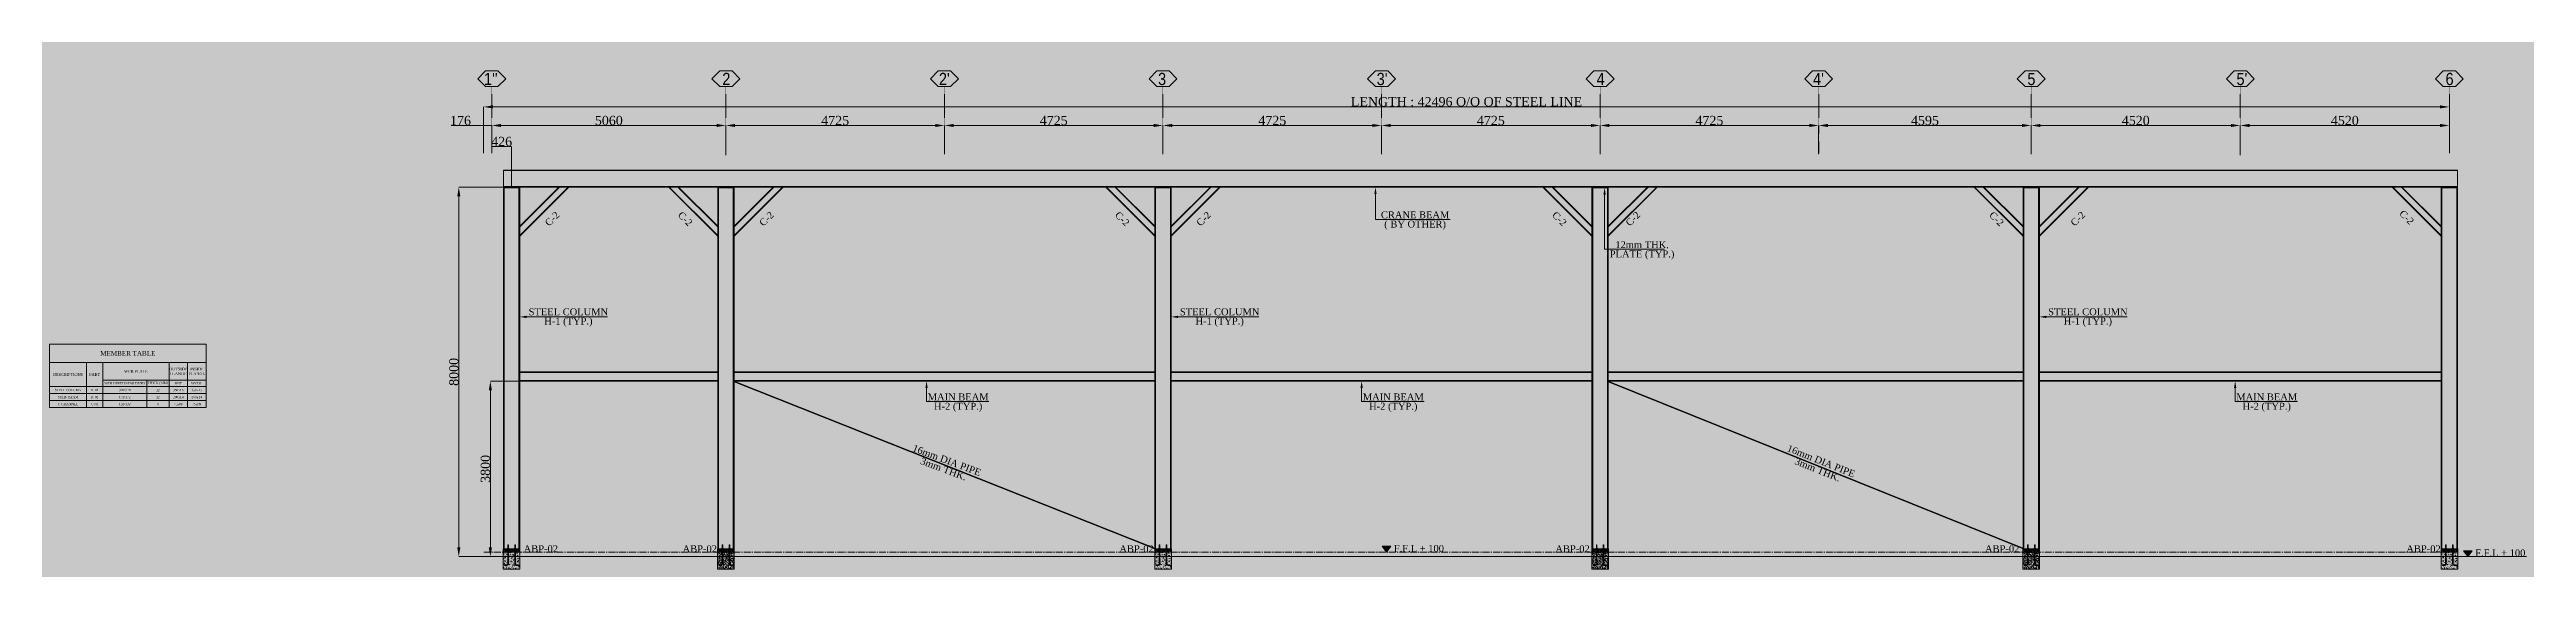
# Model space of a CAD drawing. Header units: millimetres. Extents: x 0 to 13151789, y -1482478 to 0.
# Drawn here: x 12760526 to 12814074, y -1357256 to -1345996 of the extents above; entities that cross this region are included whole.
import ezdxf
from ezdxf.entities.mleader import LeaderData, LeaderLine
from ezdxf.math import Vec2, Vec3

# ---------------------------------------------------------------- set-up
doc = ezdxf.new("R2010")
doc.units = ezdxf.units.MM
doc.header["$LTSCALE"] = 0.4
doc.header["$MEASUREMENT"] = 0
doc.header["$PDMODE"] = 66
for name, pattern in [('CENTER', [2, 1.25, -0.25, 0.25, -0.25]), ('CENTER2', [1.125, 0.75, -0.125, 0.125, -0.125]), ('XKITLINE03', [6, 3, -1, 1, -1])]:
    doc.linetypes.add(name, pattern=pattern)
doc.layers.get('0').update_dxf_attribs({"lineweight": 0})
doc.layers.get('Defpoints').update_dxf_attribs({"lineweight": 0})
for name, color, linetype, lineweight in [('2', 3, 'Continuous', 0), ('Bolt', 255, 'Continuous', 0), ('COLUM HATCH', 7, 'Continuous', 0), ('Grid', 202, 'CENTER', 0), ('GRIDDIM', 6, 'Continuous', 0), ('Layer 1', 7, 'Continuous', 0), ('MISCEL', 7, 'Continuous', 0), ('Other object type', 1, 'Continuous', 0), ('Outer Line', 1, 'Continuous', 0)]:
    doc.layers.add(name, color=color, linetype=linetype, lineweight=lineweight)
doc.layers.add('CENTER', color=1, linetype='CENTER')
doc.styles.add('ARIAL_', font='arial.ttf')
doc.styles.add('style2', font='ARIALN.TTF')
doc.styles.add('TNROMAN', font='times.ttf')
doc.dimstyles.new('shahid', dxfattribs={"dimtxt": 37.0005, "dimasz": 20, "dimexe": 8, "dimexo": 10, "dimgap": 5, "dimtad": 3, "dimdec": 0, "dimrnd": 1, "dimzin": 0, "dimdsep": 46, "dimtxsty": 'style2', "dimcen": 0.09, "dimclrt": 1, "dimadec": 0, "dimazin": 0, "dimtfac": 1, "dimtdec": 0, "dimtix": 1, "dimtmove": 1, "dimatfit": 3, "dimfxl": 1, "dimtolj": 1, "dimtzin": 0, "dimlwd": 5, "dimlwe": 5, "dimarcsym": 0})

msp = doc.modelspace()

# ---------------------------------------------------------------- texts
at = {"layer": 'Grid', "color": 2, "lineweight": 0, "style": 'ARIAL_', "width": 0.85}
for s, height, p in [("1''", 264.41, (12769918.7, -1346767)), ('2', 264.4, (12775069.9, -1346767)), ("2'", 264.41, (12779753, -1346767)), ('3', 264.4, (12784490.8, -1346767)), ("3'", 264.41, (12789216.7, -1346767)), ('4', 264.4, (12793971.2, -1346767)), ("4'", 264.41, (12798651.3, -1346767)), ('5', 264.4, (12803284.8, -1346767)), ("5'", 264.41, (12807804.8, -1346767)), ('6', 264.4, (12812324.8, -1346767))]:
    msp.add_text(s, height=height, dxfattribs=at).set_placement(p)
at = {"layer": 'Outer Line', "color": 0, "lineweight": 0, "style": 'TNROMAN'}
for s, p in [('ABP-02', (12770776.3, -1356881.9)), ('ABP-02', (12774211.9, -1356881.9)), ('ABP-02', (12783654.9, -1356881.9)), ('F.F.L + 100 ', (12789586.8, -1356873.2)), ('ABP-02', (12793080.8, -1356881.9)), ('ABP-02', (12802368.8, -1356881.9)), ('ABP-02', (12811477, -1356881.9)), ('F.F.L + 100 ', (12812966.1, -1356970.6))]:
    msp.add_text(s, height=150, dxfattribs=at).set_placement(p)

# ---------------------------------------------------------------- blocks, each defined once
blk = doc.blocks.new('*T94')
at = {"color": 0, "linetype": 'ByBlock', "lineweight": -2, "transparency": 16777216}
for p, q in [((0, 0), (3383, 0)), ((0, 0), (0, -1374)), ((3383, 0), (3383, -1374)), ((0, -400), (3383, -400)), ((800, -400), (800, -1374)), ((1150, -400), (1150, -1374)), ((2583, -400), (2583, -1374)), ((2983, -400), (2983, -1374)), ((0, -918), (3383, -918)), ((0, -1070), (3383, -1070)), ((1150, -780), (3383, -780)), ((2100, -780), (2100, -1374)), ((0, -1222), (3383, -1222)), ((0, -1374), (3383, -1374))]:
    blk.add_line(p, q, dxfattribs=at)
at = {"color": 7, "lineweight": 0, "transparency": 16777216, "attachment_point": 5, "style": 'TNROMAN'}
for s, insert, char_height, width in [('MEMBER TABLE ', (1692, -200), 100, 3364.65), ('OUTSIDE FLANGE', (2783, -590), 60, 381.55), ('INSIDE FLANGE', (3183, -590), 60, 381.55), ('DESCRIPTIONS', (400, -659), 60, 781.55), ('STEEL COLUMN', (400, -994), 50, 781.55), ('PART', (975, -659), 60, 331.55), ('H-01', (975, -994), 50, 331.55), ('WEB DEPTH START/END', (1625, -849), 50, 931.55), ('\\A1;320/320 ', (1625, -994), 50, 931.55), ('WEB PLATE', (1867, -590), 60, 1414.65), ('THICK (MM)', (2342, -849), 50, 464.65), ('12', (2342, -994), 50, 464.65), ('350x15', (2783, -994), 50, 381.55), ('WxT', (2783, -849), 50, 381.55), ('WxTxL', (3183, -849), 50, 381.55), ('350x15', (3183, -994), 50, 381.55), ('MAIN BEAM ', (400, -1146), 50, 781.55), ('C-CHANNEL ', (400, -1298), 50, 781.55), ('H-02', (975, -1146), 50, 331.55), ('C-02', (975, -1298), 50, 331.55), ('\\A1;172/172 ', (1625, -1146), 50, 931.55), ('\\A1;132/132 ', (1625, -1298), 50, 931.55), ('12', (2342, -1146), 50, 464.65), ('8', (2342, -1298), 50, 464.65), ('200x14', (2783, -1146), 50, 381.55), ('75x09', (2783, -1298), 50, 381.55), ('200x14', (3183, -1146), 50, 381.55), ('75x09', (3183, -1298), 50, 381.55)]:
    blk.add_mtext(s, dxfattribs=dict(at, insert=insert, char_height=char_height, width=width))
blk = doc.blocks.new('*D171')
at = {"layer": 'Defpoints', "color": 0, "lineweight": 0, "transparency": 16777216}
for p in [(12770056, -1353177), (12771241, -1353177), (12771241, -1356977)]:
    blk.add_point(p, dxfattribs=at)
at = {"layer": 'Layer 1', "color": 8, "lineweight": 5, "transparency": 16777216}
for p, q in [((12771241, -1353177), (12770056, -1353177)), ((12770056, -1356777), (12770056, -1353377)), ((12771241, -1356977), (12770056, -1356977))]:
    blk.add_line(p, q, dxfattribs=at)
at = {"layer": 'Layer 1', "color": 8, "lineweight": 0, "transparency": 16777216}
for points in [[(12770022, -1353377), (12770089, -1353377), (12770056, -1353177)], [(12770022, -1356777), (12770089, -1356777), (12770056, -1356977)]]:
    blk.add_solid(points, dxfattribs=at)
at = {"layer": 'Layer 1', "color": 2, "lineweight": 0, "transparency": 16777216, "insert": (12769949, -1355077), "char_height": 200, "attachment_point": 5, "rotation": 90, "style": 'TNROMAN'}
blk.add_mtext('\\A1;3800', dxfattribs=at)
blk = doc.blocks.new('*D172')
at = {"layer": 'Defpoints', "color": 0, "lineweight": 0, "transparency": 16777216}
for p in [(12770746, -1348977), (12769373, -1356977), (12770746, -1356977)]:
    blk.add_point(p, dxfattribs=at)
at = {"layer": 'Layer 1', "color": 8, "lineweight": 5, "transparency": 16777216}
for p, q in [((12770746, -1348977), (12769373, -1348977)), ((12769373, -1349177), (12769373, -1356777)), ((12770746, -1356977), (12769373, -1356977))]:
    blk.add_line(p, q, dxfattribs=at)
at = {"layer": 'Layer 1', "color": 8, "lineweight": 0, "transparency": 16777216}
for points in [[(12769340, -1349177), (12769407, -1349177), (12769373, -1348977)], [(12769340, -1356777), (12769407, -1356777), (12769373, -1356977)]]:
    blk.add_solid(points, dxfattribs=at)
at = {"layer": 'Layer 1', "color": 2, "lineweight": 0, "transparency": 16777216, "insert": (12769266, -1352977), "char_height": 200, "attachment_point": 5, "rotation": 90, "style": 'TNROMAN'}
blk.add_mtext('\\A1;8000', dxfattribs=at)
blk = doc.blocks.new('*D173')
at = {"layer": 'Defpoints', "color": 0, "lineweight": 0, "transparency": 16777216}
for p in [(12775147, -1347642), (12770087, -1348238), (12775147, -1348238)]:
    blk.add_point(p, dxfattribs=at)
at = {"layer": 'Layer 1', "color": 8, "lineweight": 5, "transparency": 16777216}
for p, q in [((12770087, -1348238), (12770087, -1347642)), ((12770287, -1347642), (12774947, -1347642)), ((12775147, -1348238), (12775147, -1347642))]:
    blk.add_line(p, q, dxfattribs=at)
at = {"layer": 'Layer 1', "color": 8, "lineweight": 0, "transparency": 16777216}
for points in [[(12770287, -1347608), (12770287, -1347675), (12770087, -1347642)], [(12774947, -1347608), (12774947, -1347675), (12775147, -1347642)]]:
    blk.add_solid(points, dxfattribs=at)
at = {"layer": 'Layer 1', "color": 2, "lineweight": 0, "transparency": 16777216, "insert": (12772617, -1347535), "char_height": 200, "attachment_point": 5, "style": 'TNROMAN'}
blk.add_mtext('\\A1;5060', dxfattribs=at)
blk = doc.blocks.new('*D174')
at = {"layer": 'Defpoints', "color": 0, "lineweight": 0, "transparency": 16777216}
for p in [(12779872, -1347642), (12775147, -1348287), (12779872, -1348262)]:
    blk.add_point(p, dxfattribs=at)
at = {"layer": 'Layer 1', "color": 8, "lineweight": 5, "transparency": 16777216}
for p, q in [((12775147, -1348287), (12775147, -1347642)), ((12775347, -1347642), (12779672, -1347642)), ((12779872, -1348262), (12779872, -1347642))]:
    blk.add_line(p, q, dxfattribs=at)
at = {"layer": 'Layer 1', "color": 8, "lineweight": 0, "transparency": 16777216}
for points in [[(12775347, -1347608), (12775347, -1347675), (12775147, -1347642)], [(12779672, -1347608), (12779672, -1347675), (12779872, -1347642)]]:
    blk.add_solid(points, dxfattribs=at)
at = {"layer": 'Layer 1', "color": 2, "lineweight": 0, "transparency": 16777216, "insert": (12777510, -1347535), "char_height": 200, "attachment_point": 5, "style": 'TNROMAN'}
blk.add_mtext('\\A1;4725', dxfattribs=at)
blk = doc.blocks.new('*D175')
at = {"layer": 'Defpoints', "color": 0, "lineweight": 0, "transparency": 16777216}
for p in [(12784597, -1347642), (12779872, -1348262), (12784597, -1348262)]:
    blk.add_point(p, dxfattribs=at)
at = {"layer": 'Layer 1', "color": 8, "lineweight": 5, "transparency": 16777216}
for p, q in [((12779872, -1348262), (12779872, -1347642)), ((12780072, -1347642), (12784397, -1347642)), ((12784597, -1348262), (12784597, -1347642))]:
    blk.add_line(p, q, dxfattribs=at)
at = {"layer": 'Layer 1', "color": 8, "lineweight": 0, "transparency": 16777216}
for points in [[(12780072, -1347608), (12780072, -1347675), (12779872, -1347642)], [(12784397, -1347608), (12784397, -1347675), (12784597, -1347642)]]:
    blk.add_solid(points, dxfattribs=at)
at = {"layer": 'Layer 1', "color": 2, "lineweight": 0, "transparency": 16777216, "insert": (12782235, -1347535), "char_height": 200, "attachment_point": 5, "style": 'TNROMAN'}
blk.add_mtext('\\A1;4725', dxfattribs=at)
blk = doc.blocks.new('*D176')
at = {"layer": 'Defpoints', "color": 0, "lineweight": 0, "transparency": 16777216}
for p in [(12789322, -1347642), (12784597, -1348262), (12789322, -1348262)]:
    blk.add_point(p, dxfattribs=at)
at = {"layer": 'Layer 1', "color": 8, "lineweight": 5, "transparency": 16777216}
for p, q in [((12784597, -1348262), (12784597, -1347642)), ((12784797, -1347642), (12789122, -1347642)), ((12789322, -1348262), (12789322, -1347642))]:
    blk.add_line(p, q, dxfattribs=at)
at = {"layer": 'Layer 1', "color": 8, "lineweight": 0, "transparency": 16777216}
for points in [[(12784797, -1347608), (12784797, -1347675), (12784597, -1347642)], [(12789122, -1347608), (12789122, -1347675), (12789322, -1347642)]]:
    blk.add_solid(points, dxfattribs=at)
at = {"layer": 'Layer 1', "color": 2, "lineweight": 0, "transparency": 16777216, "insert": (12786960, -1347535), "char_height": 200, "attachment_point": 5, "style": 'TNROMAN'}
blk.add_mtext('\\A1;4725', dxfattribs=at)
blk = doc.blocks.new('*D177')
at = {"layer": 'Defpoints', "color": 0, "lineweight": 0, "transparency": 16777216}
for p in [(12794047, -1347642), (12789322, -1348262), (12794047, -1348262)]:
    blk.add_point(p, dxfattribs=at)
at = {"layer": 'Layer 1', "color": 8, "lineweight": 5, "transparency": 16777216}
for p, q in [((12789322, -1348262), (12789322, -1347642)), ((12789522, -1347642), (12793847, -1347642)), ((12794047, -1348262), (12794047, -1347642))]:
    blk.add_line(p, q, dxfattribs=at)
at = {"layer": 'Layer 1', "color": 8, "lineweight": 0, "transparency": 16777216}
for points in [[(12789522, -1347608), (12789522, -1347675), (12789322, -1347642)], [(12793847, -1347608), (12793847, -1347675), (12794047, -1347642)]]:
    blk.add_solid(points, dxfattribs=at)
at = {"layer": 'Layer 1', "color": 2, "lineweight": 0, "transparency": 16777216, "insert": (12791685, -1347535), "char_height": 200, "attachment_point": 5, "style": 'TNROMAN'}
blk.add_mtext('\\A1;4725', dxfattribs=at)
blk = doc.blocks.new('*D178')
at = {"layer": 'Defpoints', "color": 0, "lineweight": 0, "transparency": 16777216}
for p in [(12798772, -1347642), (12794047, -1348262), (12798772, -1348262)]:
    blk.add_point(p, dxfattribs=at)
at = {"layer": 'Layer 1', "color": 8, "lineweight": 5, "transparency": 16777216}
for p, q in [((12794047, -1348262), (12794047, -1347642)), ((12794247, -1347642), (12798572, -1347642)), ((12798772, -1348262), (12798772, -1347642))]:
    blk.add_line(p, q, dxfattribs=at)
at = {"layer": 'Layer 1', "color": 8, "lineweight": 0, "transparency": 16777216}
for points in [[(12794247, -1347608), (12794247, -1347675), (12794047, -1347642)], [(12798572, -1347608), (12798572, -1347675), (12798772, -1347642)]]:
    blk.add_solid(points, dxfattribs=at)
at = {"layer": 'Layer 1', "color": 2, "lineweight": 0, "transparency": 16777216, "insert": (12796410, -1347535), "char_height": 200, "attachment_point": 5, "style": 'TNROMAN'}
blk.add_mtext('\\A1;4725', dxfattribs=at)
blk = doc.blocks.new('*D179')
at = {"layer": 'Defpoints', "color": 0, "lineweight": 0, "transparency": 16777216}
for p in [(12803367, -1347642), (12798772, -1348262), (12803367, -1348262)]:
    blk.add_point(p, dxfattribs=at)
at = {"layer": 'Layer 1', "color": 8, "lineweight": 5, "transparency": 16777216}
for p, q in [((12798772, -1348262), (12798772, -1347642)), ((12798972, -1347642), (12803167, -1347642)), ((12803367, -1348262), (12803367, -1347642))]:
    blk.add_line(p, q, dxfattribs=at)
at = {"layer": 'Layer 1', "color": 8, "lineweight": 0, "transparency": 16777216}
for points in [[(12798972, -1347608), (12798972, -1347675), (12798772, -1347642)], [(12803167, -1347608), (12803167, -1347675), (12803367, -1347642)]]:
    blk.add_solid(points, dxfattribs=at)
at = {"layer": 'Layer 1', "color": 2, "lineweight": 0, "transparency": 16777216, "insert": (12801070, -1347535), "char_height": 200, "attachment_point": 5, "style": 'TNROMAN'}
blk.add_mtext('\\A1;4595', dxfattribs=at)
blk = doc.blocks.new('*D180')
at = {"layer": 'Defpoints', "color": 0, "lineweight": 0, "transparency": 16777216}
for p in [(12812407, -1347239), (12769911, -1348238), (12812407, -1348238)]:
    blk.add_point(p, dxfattribs=at)
at = {"layer": 'Layer 1', "color": 8, "lineweight": 5, "transparency": 16777216}
for p, q in [((12769911, -1348238), (12769911, -1347239)), ((12770111, -1347239), (12812207, -1347239)), ((12812407, -1348238), (12812407, -1347239))]:
    blk.add_line(p, q, dxfattribs=at)
at = {"layer": 'Layer 1', "color": 8, "lineweight": 0, "transparency": 16777216}
for points in [[(12770111, -1347206), (12770111, -1347272), (12769911, -1347239)], [(12812207, -1347206), (12812207, -1347272), (12812407, -1347239)]]:
    blk.add_solid(points, dxfattribs=at)
at = {"layer": 'Layer 1', "color": 2, "lineweight": 0, "transparency": 16777216, "insert": (12791159, -1347129), "char_height": 200, "attachment_point": 5, "style": 'TNROMAN'}
blk.add_mtext('\\A1;LENGTH : 42496 O/O OF STEEL LINE ', dxfattribs=at)
blk = doc.blocks.new('*D181')
at = {"layer": 'Defpoints', "color": 0, "lineweight": 0, "transparency": 16777216}
for p in [(12807887, -1347642), (12803367, -1348262), (12807887, -1348285)]:
    blk.add_point(p, dxfattribs=at)
at = {"layer": 'Layer 1', "color": 8, "lineweight": 5, "transparency": 16777216}
for p, q in [((12803367, -1348262), (12803367, -1347642)), ((12803567, -1347642), (12807687, -1347642)), ((12807887, -1348285), (12807887, -1347642))]:
    blk.add_line(p, q, dxfattribs=at)
at = {"layer": 'Layer 1', "color": 8, "lineweight": 0, "transparency": 16777216}
for points in [[(12803567, -1347608), (12803567, -1347675), (12803367, -1347642)], [(12807687, -1347608), (12807687, -1347675), (12807887, -1347642)]]:
    blk.add_solid(points, dxfattribs=at)
at = {"layer": 'Layer 1', "color": 2, "lineweight": 0, "transparency": 16777216, "insert": (12805627, -1347535), "char_height": 200, "attachment_point": 5, "style": 'TNROMAN'}
blk.add_mtext('\\A1;4520', dxfattribs=at)
blk = doc.blocks.new('*D182')
at = {"layer": 'Defpoints', "color": 0, "lineweight": 0, "transparency": 16777216}
for p in [(12812407, -1347642), (12807887, -1348285), (12812407, -1347864)]:
    blk.add_point(p, dxfattribs=at)
at = {"layer": 'Layer 1', "color": 8, "lineweight": 5, "transparency": 16777216}
for p, q in [((12807887, -1348285), (12807887, -1347642)), ((12808087, -1347642), (12812207, -1347642)), ((12812407, -1347864), (12812407, -1347642))]:
    blk.add_line(p, q, dxfattribs=at)
at = {"layer": 'Layer 1', "color": 8, "lineweight": 0, "transparency": 16777216}
for points in [[(12808087, -1347608), (12808087, -1347675), (12807887, -1347642)], [(12812207, -1347608), (12812207, -1347675), (12812407, -1347642)]]:
    blk.add_solid(points, dxfattribs=at)
at = {"layer": 'Layer 1', "color": 2, "lineweight": 0, "transparency": 16777216, "insert": (12810147, -1347535), "char_height": 200, "attachment_point": 5, "style": 'TNROMAN'}
blk.add_mtext('\\A1;4520', dxfattribs=at)
blk = doc.blocks.new('*D183')
at = {"layer": 'Defpoints', "color": 0, "lineweight": 0, "transparency": 16777216}
for p in [(12769911, -1347642), (12769911, -1348238), (12770087, -1348238)]:
    blk.add_point(p, dxfattribs=at)
at = {"layer": 'Layer 1', "color": 8, "lineweight": 5, "transparency": 16777216}
for p, q in [((12769206, -1347642), (12769911, -1347642)), ((12769911, -1348238), (12769911, -1347642)), ((12770087, -1347642), (12769911, -1347642)), ((12770087, -1347642), (12769911, -1347642)), ((12770087, -1348238), (12770087, -1347642))]:
    blk.add_line(p, q, dxfattribs=at)
at = {"layer": 'Layer 1', "color": 2, "lineweight": 0, "transparency": 16777216, "insert": (12769410, -1347535), "char_height": 200, "attachment_point": 5, "style": 'TNROMAN'}
blk.add_mtext('\\A1;176', dxfattribs=at)
blk = doc.blocks.new('*D232')
at = {"layer": 'Defpoints', "color": 0, "lineweight": 0, "transparency": 16777216}
for p in [(12770087, -1348238), (12770513, -1348096), (12770513, -1348989)]:
    blk.add_point(p, dxfattribs=at)
at = {"layer": 'Layer 1', "color": 8, "lineweight": 5, "transparency": 16777216}
for p, q in [((12770087, -1348238), (12770087, -1348096)), ((12770087, -1348096), (12770513, -1348096)), ((12770513, -1348989), (12770513, -1348096))]:
    blk.add_line(p, q, dxfattribs=at)
at = {"layer": 'Layer 1', "color": 2, "lineweight": 0, "transparency": 16777216, "insert": (12770300, -1347989), "char_height": 200, "attachment_point": 5, "style": 'TNROMAN'}
blk.add_mtext('\\A1;426', dxfattribs=at)

# ---------------------------------------------------------------- dimensions: what is measured, and where the dimension line sits
at = {"layer": 'Layer 1', "color": 0, "lineweight": 0}
dim = msp.add_linear_dim(base=(12812407.3, -1347239.1), p1=(12769911.3, -1348238.5), p2=(12812407.3, -1348238.5), text='LENGTH : <> O/O OF STEEL LINE ', dimstyle='shahid', override={"dimtxt": 200, "dimasz": 200, "dimexe": 0, "dimexo": 0, "dimtxsty": 'TNROMAN', "dimclrd": 8, "dimclre": 8, "dimclrt": 2}, dxfattribs=at)
dim.commit()
dim.dimension.update_dxf_attribs({"geometry": '*D180', "text_midpoint": (12791159.3, -1347129.3)})
at = {"layer": 'Layer 1', "color": 241, "lineweight": 0}
dim = msp.add_linear_dim(base=(12769911.3, -1347641.7), p1=(12770087.3, -1348238.5), p2=(12769911.3, -1348238.5), dimstyle='shahid', override={"dimtxt": 200, "dimasz": 200, "dimexe": 0, "dimexo": 0, "dimtxsty": 'TNROMAN', "dimclrd": 8, "dimclre": 8, "dimclrt": 2}, dxfattribs=at)
dim.commit()
dim.dimension.update_dxf_attribs({"geometry": '*D183', "text_midpoint": (12769409.9, -1347534.6), "dimtype": 160})
at = {"layer": 'Layer 1', "color": 0, "lineweight": 0}
for base, p1, p2, picture, middle in [((12775147.3, -1347641.7), (12770087.3, -1348238.5), (12775147.3, -1348238.5), '*D173', (12772617.3, -1347534.9)), ((12779872.3, -1347641.7), (12775147.3, -1348286.5), (12779872.3, -1348262.4), '*D174', (12777509.8, -1347534.6)), ((12784597.3, -1347641.7), (12779872.3, -1348262.4), (12784597.3, -1348262.4), '*D175', (12782234.8, -1347534.6)), ((12789322.3, -1347641.7), (12784597.3, -1348262.4), (12789322.3, -1348262.4), '*D176', (12786959.8, -1347534.6)), ((12794047.3, -1347641.7), (12789322.3, -1348262.4), (12794047.3, -1348262.4), '*D177', (12791684.8, -1347534.6)), ((12798772.3, -1347641.7), (12794047.3, -1348262.4), (12798772.3, -1348262.4), '*D178', (12796409.8, -1347534.6)), ((12803367.3, -1347641.7), (12798772.3, -1348262.4), (12803367.3, -1348262.4), '*D179', (12801069.8, -1347534.6)), ((12807887.3, -1347641.7), (12803367.3, -1348262.4), (12807887.3, -1348284.9), '*D181', (12805627.3, -1347534.9)), ((12812407.3, -1347641.7), (12807887.3, -1348284.9), (12812407.3, -1347863.9), '*D182', (12810147.3, -1347534.9)), ((12770513.3, -1348095.9), (12770087.3, -1348238.5), (12770513.3, -1348988.5), '*D232', (12770300.3, -1347989.1))]:
    dim = msp.add_linear_dim(base=base, p1=p1, p2=p2, dimstyle='shahid', override={"dimtxt": 200, "dimasz": 200, "dimexe": 0, "dimexo": 0, "dimtxsty": 'TNROMAN', "dimclrd": 8, "dimclre": 8, "dimclrt": 2}, dxfattribs=at)
    dim.commit()
    dim.dimension.update_dxf_attribs({"geometry": picture, "text_midpoint": middle})
for p1, p2, distance, picture, middle in [((12770746.1, -1348976.5), (12770746.1, -1356976.5), -1372.9, '*D172', (12769266.5, -1352976.5)), ((12771241.5, -1356976.5), (12771241.5, -1353176.5), 1185.9, '*D171', (12769948.8, -1355076.5))]:
    dim = msp.add_aligned_dim(p1=p1, p2=p2, distance=distance, dimstyle='shahid', override={"dimtxt": 200, "dimasz": 200, "dimexe": 0, "dimexo": 0, "dimtxsty": 'TNROMAN', "dimclrd": 8, "dimclre": 8, "dimclrt": 2}, dxfattribs=at)
    dim.commit()
    dim.dimension.update_dxf_attribs({"geometry": picture, "text_midpoint": middle})

# ---------------------------------------------------------------- hatches: boundary and pattern name
at = {"layer": 'Bolt', "linetype": 'Continuous', "lineweight": 0, "ltscale": 20}
h = msp.add_hatch(dxfattribs=at)
h.set_pattern_fill('DOTS', color=4, scale=120)
h.set_pattern_definition([(0, (5165252.558, -2042214.285), (3.75, 7.5), [0, -7.5])])
h.paths.add_polyline_path([(12770446, -1356838.1), (12770437.9, -1356838.1), (12770438.8, -1356838, -0.1443782), (12770432.7, -1356835.9), (12770432.7, -1356827.3), (12770446, -1356827), (12770446, -1356826.5), (12770334.3, -1356826.5), (12770334.3, -1356876.5), (12770446, -1356876.5)])
h.paths.add_polyline_path([(12770426.1, -1356836.9, -0.0762137), (12770425.3, -1356835.9)], flags=16)
h.paths.add_polyline_path([(12770582.7, -1356838.1), (12770577.1, -1356838.1), (12770576.2, -1356837, -0.0858055), (12770575.3, -1356835.9), (12770575.3, -1356827.6), (12770582.7, -1356827.6), (12770582.7, -1356826.5), (12770446, -1356826.5), (12770446, -1356827.6), (12770453.4, -1356827.6), (12770453.4, -1356835.9, -0.0858055), (12770452.5, -1356837), (12770451.6, -1356838.1), (12770446, -1356838.1), (12770446, -1356876.5), (12770582.7, -1356876.5)])
h.paths.add_polyline_path([(12770694.3, -1356826.5), (12770596, -1356826.5), (12770596, -1356827.6), (12770603.4, -1356827.6), (12770603.4, -1356835.9, -0.0762137), (12770602.6, -1356836.9), (12770601.7, -1356838.1), (12770596, -1356838.1), (12770596, -1356876.5), (12770694.3, -1356876.5)])
h = msp.add_hatch(dxfattribs=at)
h.set_pattern_fill('DOTS', color=4, scale=120)
h.set_pattern_definition([(0, (5169886.558, -2042214.285), (3.75, 7.5), [0, -7.5])])
h.paths.add_polyline_path([(12775080, -1356838.1), (12775071.9, -1356838.1), (12775072.8, -1356838, -0.1443782), (12775066.7, -1356835.9), (12775066.7, -1356827.3), (12775080, -1356827), (12775080, -1356826.5), (12774968.3, -1356826.5), (12774968.3, -1356876.5), (12775080, -1356876.5)])
h.paths.add_polyline_path([(12775060.1, -1356836.9, -0.0762137), (12775059.3, -1356835.9)], flags=16)
h.paths.add_polyline_path([(12775216.7, -1356838.1), (12775211.1, -1356838.1), (12775210.2, -1356837, -0.0858055), (12775209.3, -1356835.9), (12775209.3, -1356827.6), (12775216.7, -1356827.6), (12775216.7, -1356826.5), (12775080, -1356826.5), (12775080, -1356827.6), (12775087.4, -1356827.6), (12775087.4, -1356835.9, -0.0858055), (12775086.5, -1356837), (12775085.6, -1356838.1), (12775080, -1356838.1), (12775080, -1356876.5), (12775216.7, -1356876.5)])
h.paths.add_polyline_path([(12775328.3, -1356826.5), (12775230, -1356826.5), (12775230, -1356827.6), (12775237.4, -1356827.6), (12775237.4, -1356835.9, -0.0762137), (12775236.6, -1356836.9), (12775235.7, -1356838.1), (12775230, -1356838.1), (12775230, -1356876.5), (12775328.3, -1356876.5)])
h = msp.add_hatch(dxfattribs=at)
h.set_pattern_fill('DOTS', color=4, scale=120)
h.set_pattern_definition([(0, (5179336.558, -2042214.285), (3.75, 7.5), [0, -7.5])])
h.paths.add_polyline_path([(12784530, -1356838.1), (12784521.9, -1356838.1), (12784522.8, -1356838, -0.1443782), (12784516.7, -1356835.9), (12784516.7, -1356827.3), (12784530, -1356827), (12784530, -1356826.5), (12784418.3, -1356826.5), (12784418.3, -1356876.5), (12784530, -1356876.5)])
h.paths.add_polyline_path([(12784510.1, -1356836.9, -0.0762137), (12784509.3, -1356835.9)], flags=16)
h.paths.add_polyline_path([(12784666.7, -1356838.1), (12784661.1, -1356838.1), (12784660.2, -1356837, -0.0858055), (12784659.3, -1356835.9), (12784659.3, -1356827.6), (12784666.7, -1356827.6), (12784666.7, -1356826.5), (12784530, -1356826.5), (12784530, -1356827.6), (12784537.4, -1356827.6), (12784537.4, -1356835.9, -0.0858055), (12784536.5, -1356837), (12784535.6, -1356838.1), (12784530, -1356838.1), (12784530, -1356876.5), (12784666.7, -1356876.5)])
h.paths.add_polyline_path([(12784778.3, -1356826.5), (12784680, -1356826.5), (12784680, -1356827.6), (12784687.4, -1356827.6), (12784687.4, -1356835.9, -0.0762137), (12784686.6, -1356836.9), (12784685.7, -1356838.1), (12784680, -1356838.1), (12784680, -1356876.5), (12784778.3, -1356876.5)])
h = msp.add_hatch(dxfattribs=at)
h.set_pattern_fill('DOTS', color=4, scale=120)
h.set_pattern_definition([(0, (5188786.558, -2042214.285), (3.75, 7.5), [0, -7.5])])
h.paths.add_polyline_path([(12793980, -1356838.1), (12793971.9, -1356838.1), (12793972.8, -1356838, -0.1443782), (12793966.7, -1356835.9), (12793966.7, -1356827.3), (12793980, -1356827), (12793980, -1356826.5), (12793868.3, -1356826.5), (12793868.3, -1356876.5), (12793980, -1356876.5)])
h.paths.add_polyline_path([(12793960.1, -1356836.9, -0.0762137), (12793959.3, -1356835.9)], flags=16)
h.paths.add_polyline_path([(12794116.7, -1356838.1), (12794111.1, -1356838.1), (12794110.2, -1356837, -0.0858055), (12794109.3, -1356835.9), (12794109.3, -1356827.6), (12794116.7, -1356827.6), (12794116.7, -1356826.5), (12793980, -1356826.5), (12793980, -1356827.6), (12793987.4, -1356827.6), (12793987.4, -1356835.9, -0.0858055), (12793986.5, -1356837), (12793985.6, -1356838.1), (12793980, -1356838.1), (12793980, -1356876.5), (12794116.7, -1356876.5)])
h.paths.add_polyline_path([(12794228.3, -1356826.5), (12794130, -1356826.5), (12794130, -1356827.6), (12794137.4, -1356827.6), (12794137.4, -1356835.9, -0.0762137), (12794136.6, -1356836.9), (12794135.7, -1356838.1), (12794130, -1356838.1), (12794130, -1356876.5), (12794228.3, -1356876.5)])
h = msp.add_hatch(dxfattribs=at)
h.set_pattern_fill('DOTS', color=4, scale=120)
h.set_pattern_definition([(0, (5198106.558, -2042214.285), (3.75, 7.5), [0, -7.5])])
h.paths.add_polyline_path([(12803300, -1356838.1), (12803291.9, -1356838.1), (12803292.8, -1356838, -0.1443782), (12803286.7, -1356835.9), (12803286.7, -1356827.3), (12803300, -1356827), (12803300, -1356826.5), (12803188.3, -1356826.5), (12803188.3, -1356876.5), (12803300, -1356876.5)])
h.paths.add_polyline_path([(12803280.1, -1356836.9, -0.0762137), (12803279.3, -1356835.9)], flags=16)
h.paths.add_polyline_path([(12803436.7, -1356838.1), (12803431.1, -1356838.1), (12803430.2, -1356837, -0.0858055), (12803429.3, -1356835.9), (12803429.3, -1356827.6), (12803436.7, -1356827.6), (12803436.7, -1356826.5), (12803300, -1356826.5), (12803300, -1356827.6), (12803307.4, -1356827.6), (12803307.4, -1356835.9, -0.0858055), (12803306.5, -1356837), (12803305.6, -1356838.1), (12803300, -1356838.1), (12803300, -1356876.5), (12803436.7, -1356876.5)])
h.paths.add_polyline_path([(12803548.3, -1356826.5), (12803450, -1356826.5), (12803450, -1356827.6), (12803457.4, -1356827.6), (12803457.4, -1356835.9, -0.0762137), (12803456.6, -1356836.9), (12803455.7, -1356838.1), (12803450, -1356838.1), (12803450, -1356876.5), (12803548.3, -1356876.5)])
h = msp.add_hatch(dxfattribs=at)
h.set_pattern_fill('DOTS', color=4, scale=120)
h.set_pattern_definition([(0, (5207146.558, -2042214.285), (3.75, 7.5), [0, -7.5])])
h.paths.add_polyline_path([(12812340, -1356838.1), (12812331.9, -1356838.1), (12812332.8, -1356838, -0.1443782), (12812326.7, -1356835.9), (12812326.7, -1356827.3), (12812340, -1356827), (12812340, -1356826.5), (12812228.3, -1356826.5), (12812228.3, -1356876.5), (12812340, -1356876.5)])
h.paths.add_polyline_path([(12812320.1, -1356836.9, -0.0762137), (12812319.3, -1356835.9)], flags=16)
h.paths.add_polyline_path([(12812476.7, -1356838.1), (12812471.1, -1356838.1), (12812470.2, -1356837, -0.0858055), (12812469.3, -1356835.9), (12812469.3, -1356827.6), (12812476.7, -1356827.6), (12812476.7, -1356826.5), (12812340, -1356826.5), (12812340, -1356827.6), (12812347.4, -1356827.6), (12812347.4, -1356835.9, -0.0858055), (12812346.5, -1356837), (12812345.6, -1356838.1), (12812340, -1356838.1), (12812340, -1356876.5), (12812476.7, -1356876.5)])
h.paths.add_polyline_path([(12812588.3, -1356826.5), (12812490, -1356826.5), (12812490, -1356827.6), (12812497.4, -1356827.6), (12812497.4, -1356835.9, -0.0762137), (12812496.6, -1356836.9), (12812495.7, -1356838.1), (12812490, -1356838.1), (12812490, -1356876.5), (12812588.3, -1356876.5)])
at = {"layer": 'COLUM HATCH', "lineweight": 0}
h = msp.add_hatch(dxfattribs=at)
h.set_pattern_fill('ANSI31', color=256)
h.set_pattern_definition([(45, (5159118.71265, -1962668.04124), (-0.0883883476483, 0.0883883476483), [])])
h.paths.add_polyline_path([(12770692.2, -1312134.2, -0.5205671), (12770692.2, -1312665.9, -0.520567), (12770692.2, -1313197.7, -0.5205671), (12770692.2, -1313729.5, -0.5205671), (12770692.2, -1314261.3, -0.5205671), (12770692.2, -1314793.1, -0.520567), (12770692.2, -1315324.8, -0.5205671), (12770692.2, -1315856.6, -0.520567), (12770692.2, -1316388.4, -0.5205671), (12770692.2, -1316920.2, -0.520567), (12770692.2, -1317452, -0.520567), (12770507.2, -1317843.4, -0.5205671), (12769995.1, -1317986.9, -0.520567), (12769483.1, -1318130.5, -0.5205671), (12768971, -1318274, -0.5205671), (12768459, -1318417.5, -0.520567), (12767946.9, -1318561, -0.520567), (12767434.9, -1318704.6, -0.5205671), (12766922.8, -1318848.1, -0.520567), (12766410.8, -1318991.6, -0.5205671), (12765898.8, -1319135.1, -0.520567), (12765386.7, -1319278.6, -0.5205671), (12765356.9, -1318786.2, -0.520567), (12765356.9, -1318254.4, -0.5205671), (12765356.9, -1317722.6, -0.520567), (12765356.9, -1317190.8, -0.5205671), (12765356.9, -1316659, -0.520567), (12765356.9, -1316127.3, -0.5205671), (12765356.9, -1315595.5, -0.5205671), (12765356.9, -1315063.7, -0.520567), (12765356.9, -1314531.9, -0.520567), (12765356.9, -1314000.1, -0.520567), (12765356.9, -1313468.4, -0.5205671), (12765356.9, -1312936.6, -0.520567), (12765356.9, -1312404.8, -0.5205671), (12765356.9, -1311873, -0.520567), (12765356.9, -1311341.2, -0.5205671), (12765356.9, -1310809.5, -0.520567), (12765356.9, -1310277.7, -0.5205671), (12765356.9, -1309745.9, -0.5205671), (12765356.9, -1309214.1, -0.520567), (12765635.6, -1309214.1, -0.5205671), (12766167.3, -1309214.1, -0.5205671), (12766699.1, -1309214.1, -0.520567), (12767230.9, -1309214.1, -0.5205671), (12767762.7, -1309214.1, -0.520567), (12768294.5, -1309214.1, -0.5205671), (12768826.2, -1309214.1, -0.520567), (12769358, -1309214.1, -0.1530131), (12769511.8, -1309095.7, -0.0967192), (12769597.4, -1309006.9, -0.5205671), (12770123.9, -1309006.9, -0.520567), (12770761.2, -1309006.9, -0.520567), (12771396.3, -1309006.9, -0.5205671), (12771974.5, -1309006.9, -0.5205671), (12772510.4, -1309006.9, -0.5205671), (12772941, -1309006.9, -0.520567), (12773548.6, -1309006.9, -0.5205671), (12773886.3, -1309006.9, -0.5205671), (12774457.3, -1309006.9, -0.5205671), (12774971, -1309006.9, -0.520567), (12775579.1, -1309006.9, -0.5205671), (12776084.8, -1309006.9, -0.520567), (12776509.3, -1309006.9, -0.5205671), (12777113.5, -1309006.9, -0.5205671), (12777488.5, -1309006.9, -0.520567), (12777906.2, -1309006.9, -0.5205671), (12778530, -1309006.9, -0.520567), (12778898.8, -1309006.9, -0.520567), (12779285.6, -1309006.9, -0.5205671), (12779799.7, -1309006.9, -0.5205671), (12780233.2, -1309006.9, -0.520567), (12780722.6, -1309006.9, -0.5205671), (12781270.9, -1309006.9, -0.5205671), (12781701.5, -1309006.9, -0.520567), (12782345.3, -1309006.9, -0.5205671), (12782954.9, -1309006.9, -0.520567), (12783316, -1309006.9, -0.5205671), (12783799.5, -1309006.9, -0.5205671), (12784139.7, -1309006.9, -0.520567), (12784536, -1309006.9, -0.5205671), (12785147.9, -1309006.9, -0.5205671), (12785685.2, -1309006.9, -0.520567), (12786118.2, -1309006.9, -0.5205671), (12786579.7, -1309006.9, -0.5205671), (12787019.4, -1309006.9, -0.520567), (12787432, -1309006.9, -0.5205671), (12787995.2, -1309006.9, -0.5205671), (12788374.5, -1309006.9, -0.520567), (12788857.6, -1309006.9, -0.520567), (12789348.2, -1309006.9, -0.5205671), (12789846.7, -1309006.9, -0.520567), (12790386.5, -1309006.9, -0.5205671), (12791024.1, -1309006.9, -0.5205671), (12791358.5, -1309006.9, -0.520567), (12791992.8, -1309006.9, -0.5205671), (12792406.2, -1309006.9, -0.5205671), (12792859.1, -1309006.9, -0.520567), (12793514, -1309006.9, -0.520567), (12793894.1, -1309006.9, -0.520567), (12794523.4, -1309006.9, -0.5205671), (12794895, -1309006.9, -0.5205671), (12795334.1, -1309006.9, -0.520567), (12795714.5, -1309006.9, -0.5205671), (12796159.2, -1309006.9, -0.520567), (12796661.6, -1309006.9, -0.5205671), (12797229, -1309006.9, -0.5205671), (12797580.1, -1309006.9, -0.520567), (12797920, -1309006.9, -0.5205671), (12798384, -1309006.9, -0.520567), (12798791.2, -1309006.9, -0.5205671), (12799269.8, -1309006.9, -0.520567), (12799919.8, -1309006.9, -0.5205671), (12800580.4, -1309006.9, -0.5205671), (12800954.5, -1309006.9, -0.520567), (12801450.9, -1309006.9, -0.520567), (12802086.8, -1309006.9, -0.5205671), (12802608.6, -1309006.9, -0.520567), (12803224.4, -1309006.9, -0.5205671), (12803612.4, -1309006.9, -0.520567), (12804182.5, -1309006.9, -0.520567), (12804587.4, -1309006.9, -0.520567), (12805062.1, -1309006.9, -0.5205671), (12805558.5, -1309006.9, -0.5205671), (12806133.3, -1309006.9, -0.520567), (12806490.3, -1309006.9, -0.5205671), (12807044.3, -1309006.9, -0.520567), (12807699.4, -1309006.9, -0.5205671), (12808152.6, -1309006.9, -0.5205671), (12808587.7, -1309006.9, -0.520567), (12808962.4, -1309006.9, -0.5205671), (12809417.2, -1309006.9, -0.520567), (12810004.1, -1309006.9, -0.5205671), (12810453, -1309006.9, -0.520567), (12810900.3, -1309006.9, -0.520567), (12811487.2, -1309031.9, -0.5205671), (12811542.7, -1309474.8, -0.520567), (12811542.7, -1309965, -0.5205671), (12811542.7, -1310379.6, -0.5205671), (12811542.7, -1310812.6, -0.5205671), (12811533.3, -1311435.9, -0.520567), (12811089.3, -1311466.8, -0.520567), (12810667.4, -1311466.8, -0.5205671), (12810320.1, -1311466.8, -0.520567), (12809839.4, -1311466.8, -0.520567), (12809299.6, -1311466.8, -0.520567), (12808928.6, -1311466.8, -0.5205671), (12808567.8, -1311466.8, -0.520567), (12808013, -1311466.8, -0.5205671), (12807624, -1311466.8, -0.5205671), (12807077.9, -1311466.8, -0.520567), (12806437.2, -1311466.8, -0.5205671), (12805783, -1311466.8, -0.520567), (12805432.7, -1311466.8, -0.5205671), (12804829.7, -1311466.8, -0.5205671), (12804174.9, -1311466.8, -0.520567), (12803836.3, -1311466.8, -0.5205671), (12803226.6, -1311466.8, -0.520567), (12802815.4, -1311466.8, -0.520567), (12802216.5, -1311466.8, -0.5205671), (12801557.8, -1311466.8, -0.5205671), (12801131.3, -1311466.8, -0.520567), (12800727.9, -1311466.8, -0.5205671), (12800183.1, -1311466.8, -0.520567), (12799646.1, -1311466.8, -0.5205671), (12799264.8, -1311466.8, -0.520567), (12798674.9, -1311466.8, -0.5205671), (12798087.1, -1311466.8, -0.520567), (12797715.3, -1311466.8, -0.5205671), (12797054.2, -1311466.8, -0.5205671), (12796493.1, -1311466.8, -0.5205671), (12796050.1, -1311466.8, -0.520567), (12795447.8, -1311466.8, -0.5205671), (12794869.1, -1311466.8, -0.520567), (12794235.3, -1311466.8, -0.5205671), (12793796.7, -1311466.8, -0.5205671), (12793322.4, -1311466.8, -0.520567), (12792962.7, -1311466.8, -0.5205671), (12792499.2, -1311466.8, -0.520567), (12792145.8, -1311466.8, -0.5205671), (12791731.2, -1311466.8, -0.5205671), (12791338.8, -1311466.8, -0.520567), (12790724.5, -1311466.8, -0.520567), (12790345.5, -1311466.8, -0.5205671), (12789761.1, -1311466.8, -0.5205671), (12789120.5, -1311466.8, -0.5205671), (12788713.1, -1311466.8, -0.520567), (12788055.6, -1311466.8, -0.5205671), (12787702.2, -1311466.8, -0.520567), (12787286.2, -1311466.8, -0.5205671), (12786748.1, -1311466.8, -0.520567), (12786409.6, -1311466.8, -0.5205671), (12785809.5, -1311466.8, -0.520567), (12785267, -1311466.8, -0.5205671), (12784814.7, -1311466.8, -0.5205671), (12784207.1, -1311466.8, -0.520567), (12783630, -1311466.8, -0.5205671), (12783188.1, -1311466.8, -0.520567), (12782551, -1311466.8, -0.5205671), (12781920.9, -1311466.8, -0.5205671), (12781337.7, -1311466.8, -0.520567), (12780829.9, -1311466.8, -0.520567), (12780348.1, -1311466.8, -0.5205671), (12779819.5, -1311466.8, -0.5205671), (12779307.7, -1311466.8, -0.520567), (12778676.5, -1311466.8, -0.520567), (12778142.3, -1311466.8, -0.520567), (12777803.4, -1311466.8, -0.5205671), (12777284.5, -1311466.8, -0.520567), (12776710.2, -1311466.8, -0.5205671), (12776237.9, -1311466.8, -0.520567), (12775843.1, -1311466.8, -0.520567), (12775295.6, -1311466.8, -0.5205671), (12774902.1, -1311466.8, -0.520567), (12774285.3, -1311466.8, -0.5205671), (12773864.7, -1311466.8, -0.520567), (12773248.7, -1311466.8, -0.5205671), (12772641.3, -1311466.8, -0.520567), (12772002.9, -1311466.8, -0.5205671), (12771554.2, -1311466.8, -0.5205671), (12770944.4, -1311466.8, -0.1815912), (12770717.6, -1311622.1, -0.4894657)], flags=16)
h.paths.add_polyline_path([(12770267.3, -1309991), (12769907.3, -1309991), (12769907.3, -1309621), (12770267.3, -1309621)], flags=0)
h.paths.add_polyline_path([(12770262.3, -1309982), (12769912.3, -1309982), (12769912.3, -1309966), (12770081.3, -1309966), (12770081.3, -1309646), (12769912.3, -1309646), (12769912.3, -1309630), (12770262.3, -1309630), (12770262.3, -1309646), (12770093.3, -1309646), (12770093.3, -1309966), (12770262.3, -1309966)], flags=0)
h.paths.add_polyline_path([(12774967.3, -1309991), (12774967.3, -1309621), (12775327.3, -1309621), (12775327.3, -1309991)], flags=0)
h.paths.add_polyline_path([(12774972.3, -1309982), (12774972.3, -1309966), (12775141.3, -1309966), (12775141.3, -1309646), (12774972.3, -1309646), (12774972.3, -1309630), (12775322.3, -1309630), (12775322.3, -1309646), (12775153.3, -1309646), (12775153.3, -1309966), (12775322.3, -1309966), (12775322.3, -1309982)], flags=0)
h.paths.add_polyline_path([(12769905.5, -1314404.7), (12769905.5, -1314654.7), (12769805.5, -1314654.7), (12769805.5, -1314629.7), (12769805.5, -1314429.7), (12769805.5, -1314404.7)], flags=0)
h.paths.add_polyline_path([(12770191.3, -1317395.7), (12770191.3, -1317605.7), (12769979.3, -1317605.7), (12769979.3, -1317395.7)], flags=0)
h.paths.add_polyline_path([(12769997.3, -1317506.7), (12769997.3, -1317550.7), (12770035.3, -1317550.7), (12770035.3, -1317506.7)], flags=0)
h.paths.add_polyline_path([(12765857.3, -1309991), (12765497.3, -1309991), (12765497.3, -1309621), (12765857.3, -1309621)], flags=0)
h.paths.add_polyline_path([(12765852.3, -1309982), (12765502.3, -1309982), (12765502.3, -1309966), (12765671.3, -1309966), (12765671.3, -1309646), (12765502.3, -1309646), (12765502.3, -1309630), (12765852.3, -1309630), (12765852.3, -1309646), (12765683.3, -1309646), (12765683.3, -1309966), (12765852.3, -1309966)], flags=0)
h.paths.add_polyline_path([(12779692.3, -1309991), (12779692.3, -1309621), (12780052.3, -1309621), (12780052.3, -1309991)], flags=0)
h.paths.add_polyline_path([(12779697.3, -1309982), (12779697.3, -1309966), (12779866.3, -1309966), (12779866.3, -1309646), (12779697.3, -1309646), (12779697.3, -1309630), (12780047.3, -1309630), (12780047.3, -1309646), (12779878.3, -1309646), (12779878.3, -1309966), (12780047.3, -1309966), (12780047.3, -1309982)], flags=0)
h.paths.add_polyline_path([(12765857.3, -1318665), (12765857.3, -1319035), (12765497.3, -1319035), (12765497.3, -1318665)], flags=0)
h.paths.add_polyline_path([(12765852.3, -1318674), (12765852.3, -1318690), (12765683.3, -1318690), (12765683.3, -1319010), (12765852.3, -1319010), (12765852.3, -1319026), (12765502.3, -1319026), (12765502.3, -1319010), (12765671.3, -1319010), (12765671.3, -1318690), (12765502.3, -1318690), (12765502.3, -1318674)], flags=0)
h.paths.add_polyline_path([(12784417.3, -1309991), (12784417.3, -1309621), (12784777.3, -1309621), (12784777.3, -1309991)], flags=0)
h.paths.add_polyline_path([(12784422.3, -1309982), (12784422.3, -1309966), (12784591.3, -1309966), (12784591.3, -1309646), (12784422.3, -1309646), (12784422.3, -1309630), (12784772.3, -1309630), (12784772.3, -1309646), (12784603.3, -1309646), (12784603.3, -1309966), (12784772.3, -1309966), (12784772.3, -1309982)], flags=0)
h.paths.add_polyline_path([(12789142.3, -1309991), (12789142.3, -1309621), (12789502.3, -1309621), (12789502.3, -1309991)], flags=0)
h.paths.add_polyline_path([(12789147.3, -1309982), (12789147.3, -1309966), (12789316.3, -1309966), (12789316.3, -1309646), (12789147.3, -1309646), (12789147.3, -1309630), (12789497.3, -1309630), (12789497.3, -1309646), (12789328.3, -1309646), (12789328.3, -1309966), (12789497.3, -1309966), (12789497.3, -1309982)], flags=0)
h.paths.add_polyline_path([(12793867.3, -1309991), (12793867.3, -1309621), (12794227.3, -1309621), (12794227.3, -1309991)], flags=0)
h.paths.add_polyline_path([(12793872.3, -1309982), (12793872.3, -1309966), (12794041.3, -1309966), (12794041.3, -1309646), (12793872.3, -1309646), (12793872.3, -1309630), (12794222.3, -1309630), (12794222.3, -1309646), (12794053.3, -1309646), (12794053.3, -1309966), (12794222.3, -1309966), (12794222.3, -1309982)], flags=0)
h.paths.add_polyline_path([(12798592.3, -1309991), (12798592.3, -1309621), (12798952.3, -1309621), (12798952.3, -1309991)], flags=0)
h.paths.add_polyline_path([(12798597.3, -1309982), (12798597.3, -1309966), (12798766.3, -1309966), (12798766.3, -1309646), (12798597.3, -1309646), (12798597.3, -1309630), (12798947.3, -1309630), (12798947.3, -1309646), (12798778.3, -1309646), (12798778.3, -1309966), (12798947.3, -1309966), (12798947.3, -1309982)], flags=0)
h.paths.add_polyline_path([(12803187.3, -1309991), (12803187.3, -1309621), (12803547.3, -1309621), (12803547.3, -1309991)], flags=0)
h.paths.add_polyline_path([(12803192.3, -1309982), (12803192.3, -1309966), (12803361.3, -1309966), (12803361.3, -1309646), (12803192.3, -1309646), (12803192.3, -1309630), (12803542.3, -1309630), (12803542.3, -1309646), (12803373.3, -1309646), (12803373.3, -1309966), (12803542.3, -1309966), (12803542.3, -1309982)], flags=0)
h.paths.add_polyline_path([(12807634.5, -1311020.7), (12807634.5, -1310810.7), (12807846.5, -1310810.7), (12807846.5, -1311020.7)], flags=0)
h.paths.add_polyline_path([(12807638.5, -1311015.7), (12807638.5, -1310815.7), (12807652.5, -1310815.7), (12807652.5, -1310909.7), (12807826.5, -1310909.7), (12807826.5, -1310815.7), (12807840.5, -1310815.7), (12807840.5, -1311015.7), (12807826.5, -1311015.7), (12807826.5, -1310921.7), (12807652.5, -1310921.7), (12807652.5, -1311015.7)], flags=0)
h.paths.add_polyline_path([(12807634.5, -1309850.7), (12807634.5, -1309640.7), (12807846.5, -1309640.7), (12807846.5, -1309850.7)], flags=0)
h.paths.add_polyline_path([(12807638.5, -1309845.7), (12807638.5, -1309645.7), (12807652.5, -1309645.7), (12807652.5, -1309739.7), (12807826.5, -1309739.7), (12807826.5, -1309645.7), (12807840.5, -1309645.7), (12807840.5, -1309845.7), (12807826.5, -1309845.7), (12807826.5, -1309751.7), (12807652.5, -1309751.7), (12807652.5, -1309845.7)], flags=0)
h.paths.add_polyline_path([(12810553.7, -1309720.7), (12810553.7, -1309620.7), (12810803.7, -1309620.7), (12810803.7, -1309720.7), (12810780.7, -1309720.7), (12810778.7, -1309720.7), (12810578.7, -1309720.7)], flags=0)
h.paths.add_polyline_path([(12769610.2, -1303628, -0.520567), (12769111.3, -1303628, -0.5205671), (12768612.4, -1303628, -0.520567), (12768113.5, -1303628, -0.5205671), (12767614.6, -1303628, -0.520567), (12767115.7, -1303628, -0.520567), (12766616.8, -1303628, -0.5205671), (12766117.9, -1303628, -0.5205671), (12765619, -1303628, -0.520567), (12765333.1, -1303415, -0.5205671), (12765333.1, -1302916.1, -0.520567), (12765333.1, -1302417.2, -0.5205671), (12765700.4, -1302417.2, -0.520567), (12766199.3, -1302417.2, -0.520567), (12766698.2, -1302417.2, -0.520567), (12767197.1, -1302417.2, -0.5205671), (12767696, -1302417.2, -0.520567), (12768194.9, -1302417.2, -0.5205671), (12768693.8, -1302417.2, -0.520567), (12769192.7, -1302417.2, -0.5205671), (12769691.6, -1302417.2, -0.520567), (12770190.5, -1302417.2, -0.520567), (12770542.2, -1302564.4, -0.5205671), (12770542.2, -1303063.3, -0.5205671), (12770542.2, -1303562.2, -0.520567), (12770109.1, -1303628, -0.5205671)], flags=16)
h.paths.add_polyline_path([(12708655.5, -1482477.9), (13151789.4, -1482477.9), (13151789.4, -1220994.6), (12708655.5, -1220994.6)])
h.paths.add_polyline_path([(12769837.3, -1303197), (12770082.3, -1303197), (12770082.3, -1302647), (12769837.3, -1302647), (12769837.3, -1302622), (12770262.3, -1302622), (12770262.3, -1301128), (12765502.3, -1301128), (12765502.3, -1302746), (12765852.3, -1302746), (12765852.3, -1302762), (12765683.3, -1302762), (12765683.3, -1303082), (12765852.3, -1303082), (12765852.3, -1303098), (12765502.3, -1303098), (12765502.3, -1309141.7, -0.2352039), (12765635.6, -1309214.1, -0.5205671), (12766167.3, -1309214.1, -0.5205671), (12766699.1, -1309214.1, -0.5205671), (12767230.9, -1309214.1, -0.5205671), (12767762.7, -1309214.1, -0.520567), (12768294.5, -1309214.1, -0.5205671), (12768826.2, -1309214.1, -0.520567), (12769358, -1309214.1, -0.1530131), (12769511.8, -1309095.7, -0.0967192), (12769597.4, -1309006.9, -0.5205671), (12770123.9, -1309006.9, -0.1201254), (12770262.3, -1308885.3), (12770262.3, -1304514), (12769902.3, -1304514), (12769902.3, -1304154), (12770262.3, -1304154), (12770262.3, -1303222), (12769837.3, -1303222)], flags=16)
h.paths.add_polyline_path([(12765731.3, -1300897.3), (12765731.3, -1292480.3), (12770023.3, -1292480.3), (12770023.3, -1300897.3)], flags=16)
h.paths.add_polyline_path([(12769911.3, -1304159), (12769927.3, -1304159), (12769927.3, -1304328), (12770247.3, -1304328), (12770247.3, -1304159), (12770263.3, -1304159), (12770263.3, -1304509), (12770247.3, -1304509), (12770247.3, -1304340), (12769927.3, -1304340), (12769927.3, -1304509), (12769911.3, -1304509)], flags=16)
h.paths.add_polyline_path([(12768144.2, -1299028.4), (12767347.7, -1299028.4), (12767347.7, -1294748.6), (12768144.2, -1294748.6)], flags=0)
h.paths.add_polyline_path([(12774971.3, -1304159), (12774987.3, -1304159), (12774987.3, -1304328), (12775307.3, -1304328), (12775307.3, -1304159), (12775323.3, -1304159), (12775323.3, -1304509), (12775307.3, -1304509), (12775307.3, -1304340), (12774987.3, -1304340), (12774987.3, -1304509), (12774971.3, -1304509)], flags=16)
h.paths.add_polyline_path([(12758648.3, -1302922), (12758267.5, -1303302.8), (12757663.2, -1303302.8), (12757282.3, -1302922), (12757663.2, -1302541.2), (12758267.5, -1302541.2)], flags=16)
h.paths.add_polyline_path([(12769785.2, -1287783.4), (12769404.3, -1287402.5), (12769785.2, -1287021.7), (12770389.5, -1287021.7), (12770770.3, -1287402.5), (12770389.5, -1287783.4)], flags=16)
h.paths.add_polyline_path([(12765979.5, -1287783.4), (12765375.2, -1287783.4), (12764994.3, -1287402.5), (12765375.2, -1287021.7), (12765979.5, -1287021.7), (12766360.3, -1287402.5)], flags=16)
h.paths.add_polyline_path([(12784970.5, -1303459, -1), (12784220.5, -1303459, -1)], flags=16)
h.paths.add_polyline_path([(12769907.3, -1318665), (12770267.3, -1318665), (12770267.3, -1319026), (12774967.3, -1319026), (12774967.3, -1318665), (12775327.3, -1318665), (12775327.3, -1319026), (12779692.3, -1319026), (12779692.3, -1318665), (12780052.3, -1318665), (12780052.3, -1319026), (12784417.3, -1319026), (12784417.3, -1318665), (12784777.3, -1318665), (12784777.3, -1319026), (12789142.3, -1319026), (12789142.3, -1318665), (12789502.3, -1318665), (12789502.3, -1319026), (12793867.3, -1319026), (12793867.3, -1318665), (12794227.3, -1318665), (12794227.3, -1319026), (12798592.3, -1319026), (12798592.3, -1318665), (12798952.3, -1318665), (12798952.3, -1319026), (12803187.3, -1319026), (12803187.3, -1318665), (12803547.3, -1318665), (12803547.3, -1319035), (12803187.3, -1319035), (12798952.3, -1319034), (12798952.3, -1319035), (12798592.3, -1319035), (12794227.3, -1319033.8), (12794227.3, -1319035), (12793867.3, -1319035), (12789502.3, -1319033.6), (12789502.3, -1319035), (12789142.3, -1319035), (12784777.3, -1319033.3), (12784777.3, -1319035), (12784417.3, -1319035), (12780052.3, -1319032.9), (12780052.3, -1319035), (12779692.3, -1319035), (12775327.3, -1319032.2), (12775327.3, -1319035), (12774967.3, -1319035), (12770267.3, -1319030.5), (12770267.3, -1319035), (12769907.3, -1319035), (12765857.3, -1319026.7), (12765857.3, -1319035), (12765497.3, -1319035), (12765497.3, -1318665), (12765857.3, -1318665), (12765857.3, -1319026), (12769907.3, -1319026)], flags=16)
h.paths.add_polyline_path([(12769912.3, -1318674), (12770262.3, -1318674), (12770262.3, -1318690), (12770093.3, -1318690), (12770093.3, -1319010), (12770262.3, -1319010), (12770262.3, -1319026), (12769912.3, -1319026), (12769912.3, -1319010), (12770081.3, -1319010), (12770081.3, -1318690), (12769912.3, -1318690)], flags=0)
h.paths.add_polyline_path([(12784412.3, -1304154), (12784782.3, -1304154), (12784782.3, -1304514), (12784412.3, -1304514)], flags=16)
h.paths.add_polyline_path([(12784421.3, -1304159), (12784437.3, -1304159), (12784437.3, -1304328), (12784757.3, -1304328), (12784757.3, -1304159), (12784773.3, -1304159), (12784773.3, -1304509), (12784757.3, -1304509), (12784757.3, -1304340), (12784437.3, -1304340), (12784437.3, -1304509), (12784421.3, -1304509)], flags=0)
h.paths.add_polyline_path([(12774972.3, -1318674), (12775322.3, -1318674), (12775322.3, -1318690), (12775153.3, -1318690), (12775153.3, -1319010), (12775322.3, -1319010), (12775322.3, -1319026), (12774972.3, -1319026), (12774972.3, -1319010), (12775141.3, -1319010), (12775141.3, -1318690), (12774972.3, -1318690)], flags=0)
h.paths.add_polyline_path([(12779697.3, -1318674), (12780047.3, -1318674), (12780047.3, -1318690), (12779878.3, -1318690), (12779878.3, -1319010), (12780047.3, -1319010), (12780047.3, -1319026), (12779697.3, -1319026), (12779697.3, -1319010), (12779866.3, -1319010), (12779866.3, -1318690), (12779697.3, -1318690)], flags=0)
h.paths.add_polyline_path([(12784422.3, -1318674), (12784772.3, -1318674), (12784772.3, -1318690), (12784603.3, -1318690), (12784603.3, -1319010), (12784772.3, -1319010), (12784772.3, -1319026), (12784422.3, -1319026), (12784422.3, -1319010), (12784591.3, -1319010), (12784591.3, -1318690), (12784422.3, -1318690)], flags=0)
h.paths.add_polyline_path([(12784894.6, -1319824.7), (12785144.6, -1319824.7), (12785144.6, -1319924.7), (12785119.6, -1319924.7), (12784919.6, -1319924.7), (12784894.6, -1319924.7)], flags=16)
h.paths.add_polyline_path([(12785146.6, -1321244.7), (12785146.6, -1321144.7), (12785121.6, -1321144.7), (12785121.6, -1321144.7), (12784921.6, -1321144.7), (12784921.6, -1321144.7), (12784921.6, -1321244.7)], flags=16)
h.paths.add_polyline_path([(12794420.5, -1303459, -1), (12793670.5, -1303459, -1)], flags=16)
h.paths.add_polyline_path([(12793862.3, -1304154), (12794232.3, -1304154), (12794232.3, -1304514), (12793862.3, -1304514)], flags=16)
h.paths.add_polyline_path([(12793871.3, -1304159), (12793887.3, -1304159), (12793887.3, -1304328), (12794207.3, -1304328), (12794207.3, -1304159), (12794223.3, -1304159), (12794223.3, -1304509), (12794207.3, -1304509), (12794207.3, -1304340), (12793887.3, -1304340), (12793887.3, -1304509), (12793871.3, -1304509)], flags=0)
h.paths.add_polyline_path([(12787853.8, -1319844.7), (12788065.8, -1319844.7), (12788065.8, -1320054.7), (12787853.8, -1320054.7)], flags=16)
h.paths.add_polyline_path([(12787859.8, -1319849.7), (12787873.8, -1319849.7), (12787873.8, -1319943.7), (12788047.8, -1319943.7), (12788047.8, -1319849.7), (12788061.8, -1319849.7), (12788061.8, -1320049.7), (12788047.8, -1320049.7), (12788047.8, -1319955.7), (12787873.8, -1319955.7), (12787873.8, -1320049.7), (12787859.8, -1320049.7)], flags=0)
h.paths.add_polyline_path([(12789147.3, -1318674), (12789497.3, -1318674), (12789497.3, -1318690), (12789328.3, -1318690), (12789328.3, -1319010), (12789497.3, -1319010), (12789497.3, -1319026), (12789147.3, -1319026), (12789147.3, -1319010), (12789316.3, -1319010), (12789316.3, -1318690), (12789147.3, -1318690)], flags=0)
h.paths.add_polyline_path([(12787853.8, -1321014.7), (12788065.8, -1321014.7), (12788065.8, -1321224.7), (12787853.8, -1321224.7)], flags=16)
h.paths.add_polyline_path([(12787859.8, -1321019.7), (12787873.8, -1321019.7), (12787873.8, -1321113.7), (12788047.8, -1321113.7), (12788047.8, -1321019.7), (12788061.8, -1321019.7), (12788061.8, -1321219.7), (12788047.8, -1321219.7), (12788047.8, -1321125.7), (12787873.8, -1321125.7), (12787873.8, -1321219.7), (12787859.8, -1321219.7)], flags=0)
h.paths.add_polyline_path([(12792156.6, -1321030.7), (12792366.6, -1321030.7), (12792366.6, -1321242.7), (12792156.6, -1321242.7)], flags=0)
h.paths.add_polyline_path([(12792161.6, -1321036.7), (12792361.6, -1321036.7), (12792361.6, -1321050.7), (12792267.6, -1321050.7), (12792267.6, -1321224.7), (12792361.6, -1321224.7), (12792361.6, -1321238.7), (12792161.6, -1321238.7), (12792161.6, -1321224.7), (12792255.6, -1321224.7), (12792255.6, -1321050.7), (12792161.6, -1321050.7)], flags=0)
h.paths.add_polyline_path([(12793872.3, -1318674), (12794222.3, -1318674), (12794222.3, -1318690), (12794053.3, -1318690), (12794053.3, -1319010), (12794222.3, -1319010), (12794222.3, -1319026), (12793872.3, -1319026), (12793872.3, -1319010), (12794041.3, -1319010), (12794041.3, -1318690), (12793872.3, -1318690)], flags=0)
h.paths.add_polyline_path([(12798597.3, -1318674), (12798947.3, -1318674), (12798947.3, -1318690), (12798778.3, -1318690), (12798778.3, -1319010), (12798947.3, -1319010), (12798947.3, -1319026), (12798597.3, -1319026), (12798597.3, -1319010), (12798766.3, -1319010), (12798766.3, -1318690), (12798597.3, -1318690)], flags=0)
h.paths.add_polyline_path([(12803740.5, -1303459, -1), (12802990.5, -1303459, -1)], flags=16)
h.paths.add_polyline_path([(12803182.3, -1304154), (12803552.3, -1304154), (12803552.3, -1304514), (12803182.3, -1304514)], flags=16)
h.paths.add_polyline_path([(12803191.3, -1304159), (12803207.3, -1304159), (12803207.3, -1304328), (12803527.3, -1304328), (12803527.3, -1304159), (12803543.3, -1304159), (12803543.3, -1304509), (12803527.3, -1304509), (12803527.3, -1304340), (12803207.3, -1304340), (12803207.3, -1304509), (12803191.3, -1304509)], flags=0)
h.paths.add_polyline_path([(12803192.3, -1318674), (12803542.3, -1318674), (12803542.3, -1318690), (12803373.3, -1318690), (12803373.3, -1319010), (12803542.3, -1319010), (12803542.3, -1319026), (12803192.3, -1319026), (12803192.3, -1319010), (12803361.3, -1319010), (12803361.3, -1318690), (12803192.3, -1318690)], flags=0)
h.paths.add_polyline_path([(12807707.3, -1318665), (12808067.3, -1318665), (12808067.3, -1319035), (12807707.3, -1319035)], flags=16)
h.paths.add_polyline_path([(12807712.3, -1318674), (12808062.3, -1318674), (12808062.3, -1318690), (12807893.3, -1318690), (12807893.3, -1319010), (12808062.3, -1319010), (12808062.3, -1319026), (12807712.3, -1319026), (12807712.3, -1319010), (12807881.3, -1319010), (12807881.3, -1318690), (12807712.3, -1318690)], flags=0)
h.paths.add_polyline_path([(12812231.3, -1304159), (12812247.3, -1304159), (12812247.3, -1304328), (12812567.3, -1304328), (12812567.3, -1304159), (12812583.3, -1304159), (12812583.3, -1304509), (12812567.3, -1304509), (12812567.3, -1304340), (12812247.3, -1304340), (12812247.3, -1304509), (12812231.3, -1304509)], flags=16)
h.paths.add_polyline_path([(12812234.2, -1318674), (12812584.2, -1318674), (12812584.2, -1318690), (12812415.2, -1318690), (12812415.2, -1319010), (12812584.2, -1319010), (12812584.2, -1319026), (12812234.2, -1319026), (12812234.2, -1319010), (12812403.2, -1319010), (12812403.2, -1318690), (12812234.2, -1318690)], flags=16)
h.paths.add_polyline_path([(12829535.1, -1300078.6), (12829535.1, -1299712.7), (12829535.1, -1297582.4), (12832787.9, -1297582.4), (12832787.9, -1299712.7), (12832787.9, -1300078.6)], flags=16)
h.paths.add_polyline_path([(12830620.1, -1298922.2), (12830620.1, -1298693.2), (12831404.4, -1298693.2), (12831404.4, -1298428.2), (12831854.4, -1298428.2), (12831854.4, -1298693.2), (12832442.1, -1298693.2), (12832442.1, -1298922.2), (12831854.4, -1298922.2), (12831854.4, -1299028.2), (12831404.4, -1299028.2), (12831404.4, -1298922.2)], flags=0)
h.paths.add_polyline_path([(12831449.9, -1298313.2), (12831449.9, -1297943.2), (12831809.9, -1297943.2), (12831809.9, -1298313.2)], flags=0)
h.paths.add_polyline_path([(12831454.9, -1298304.2), (12831454.9, -1298288.2), (12831623.9, -1298288.2), (12831623.9, -1297968.2), (12831454.9, -1297968.2), (12831454.9, -1297952.2), (12831804.9, -1297952.2), (12831804.9, -1297968.2), (12831635.9, -1297968.2), (12831635.9, -1298288.2), (12831804.9, -1298288.2), (12831804.9, -1298304.2)], flags=0)
h.paths.add_polyline_path([(12833386.5, -1300078.6), (12833386.5, -1299712.7), (12833386.5, -1297582.4), (12836639.4, -1297582.4), (12836639.4, -1299712.7), (12836639.4, -1300078.6)], flags=16)
h.paths.add_polyline_path([(12834649.5, -1298872.1), (12834649.5, -1298422.1), (12834755.5, -1298422.1), (12834755.5, -1297637.3), (12834984.5, -1297637.3), (12834984.5, -1298422.1), (12835249.5, -1298422.1), (12835249.5, -1298872.1), (12834984.5, -1298872.1), (12834984.5, -1299656.9), (12834755.5, -1299656.9), (12834755.5, -1298872.1)], flags=0)
h.paths.add_polyline_path([(12835359.5, -1298162.4), (12835359.5, -1297784.4), (12835719.5, -1297784.4), (12835719.5, -1298162.4)], flags=0)
h.paths.add_polyline_path([(12835364.5, -1298153.4), (12835364.5, -1298133.4), (12835533.5, -1298133.4), (12835533.5, -1297813.4), (12835364.5, -1297813.4), (12835364.5, -1297793.4), (12835714.5, -1297793.4), (12835714.5, -1297813.4), (12835545.5, -1297813.4), (12835545.5, -1298133.4), (12835714.5, -1298133.4), (12835714.5, -1298153.4)], flags=0)
h.paths.add_polyline_path([(12836969.2, -1300078.6), (12836969.2, -1299712.7), (12836969.2, -1297582.4), (12840222, -1297582.4), (12840222, -1299712.7), (12840222, -1300078.6)], flags=16)
h.paths.add_polyline_path([(12838575.3, -1298872.1), (12838575.3, -1298422.1), (12838666.3, -1298422.1), (12838666.3, -1297637.3), (12838895.3, -1297637.3), (12838895.3, -1298422.1), (12839025.3, -1298422.1), (12839025.3, -1298872.1), (12838895.3, -1298872.1), (12838895.3, -1299656.9), (12838666.3, -1299656.9), (12838666.3, -1298872.1)], flags=0)
h.paths.add_polyline_path([(12839270.3, -1299661.5), (12839270.3, -1299283.5), (12839630.3, -1299283.5), (12839630.3, -1299661.5)], flags=0)
h.paths.add_polyline_path([(12839275.3, -1299652.5), (12839275.3, -1299632.5), (12839444.3, -1299632.5), (12839444.3, -1299312.5), (12839275.3, -1299312.5), (12839275.3, -1299292.5), (12839625.3, -1299292.5), (12839625.3, -1299312.5), (12839456.3, -1299312.5), (12839456.3, -1299632.5), (12839625.3, -1299632.5), (12839625.3, -1299652.5)], flags=0)
h.paths.add_polyline_path([(12954075.3, -1317649.4), (12954075.3, -1317650.5, -0.1123512), (12954075.6, -1317648.7)], flags=16)
h.paths.add_polyline_path([(12954076.5, -1317651.4), (12954088.4, -1317651.4), (12954105.2, -1317622.3), (12954090.4, -1317642.2, 0.2998396)], flags=16)
h.paths.add_polyline_path([(12932213.2, -1318796.8), (12933625.4, -1318796.8), (12933625.4, -1319216.4), (12932213.2, -1319216.4)], flags=16)
h.paths.add_polyline_path([(12953925.3, -1336339.7), (12953925.3, -1336340.8, -0.1123512), (12953925.7, -1336339)], flags=16)
h.paths.add_polyline_path([(12953926.5, -1336341.7), (12953938.5, -1336341.7), (12953955.2, -1336312.6), (12953940.4, -1336332.5, 0.2998396)], flags=16)
h.paths.add_polyline_path([(12932213.2, -1337487.1), (12933625.4, -1337487.1), (12933625.4, -1337906.7), (12932213.2, -1337906.7)], flags=16)
h.paths.add_polyline_path([(12937081.9, -1317633.3), (12937081.9, -1317656.1), (12937092.3, -1317656.1), (12937158.1, -1317633.3)], flags=16)
h.paths.add_polyline_path([(12937329.2, -1312750.6), (12937554.8, -1312524.9), (12937912.9, -1312524.9), (12938138.5, -1312750.6), (12937912.9, -1312976.2), (12937554.8, -1312976.2)], flags=16)
h.paths.add_polyline_path([(12937892.9, -1318449.1), (12937908.9, -1318449.1), (12937908.9, -1318117.3), (12937892.9, -1318117.3)], flags=16)
h.paths.add_polyline_path([(12937548.9, -1320299.3), (12937918.9, -1320299.3), (12937918.9, -1320319.3), (12937819.2, -1320322.3, 0.5783012), (12937815.5, -1320328.7), (12937815.5, -1320319.3), (12937548.9, -1320319.3)], flags=16)
h.paths.add_polyline_path([(12937665.5, -1320299.3), (12937665.5, -1320320.4), (12937672.9, -1320320.4), (12937908.9, -1320300.2), (12937908.9, -1320299.3)], flags=0)
h.paths.add_polyline_path([(12937524.5, -1317530.3), (12937534.9, -1317530.3), (12937534.9, -1317554.3), (12937524.5, -1317554.3)], flags=16)
h.paths.add_polyline_path([(12937524.5, -1317670.3), (12937534.9, -1317670.3), (12937534.9, -1317694.3), (12937524.5, -1317694.3)], flags=16)
h.paths.add_polyline_path([(12937524.5, -1317780.3), (12937534.9, -1317780.3), (12937534.9, -1317804.3), (12937524.5, -1317804.3)], flags=16)
h.paths.add_polyline_path([(12937524.5, -1317890.3), (12937534.9, -1317890.3), (12937534.9, -1317914.3), (12937524.5, -1317914.3)], flags=16)
h.paths.add_polyline_path([(12937524.5, -1318030.3), (12937534.9, -1318030.3), (12937534.9, -1318054.3), (12937524.5, -1318054.3)], flags=16)
h.paths.add_polyline_path([(12937877.5, -1317530.3), (12937887.9, -1317530.3), (12937887.9, -1317554.3), (12937877.5, -1317554.3)], flags=16)
h.paths.add_polyline_path([(12937877.5, -1317670.3), (12937887.9, -1317670.3), (12937887.9, -1317694.3), (12937877.5, -1317694.3)], flags=16)
h.paths.add_polyline_path([(12937877.5, -1317780.3), (12937887.9, -1317780.3), (12937887.9, -1317804.3), (12937877.5, -1317804.3)], flags=16)
h.paths.add_polyline_path([(12937877.5, -1317890.3), (12937887.9, -1317890.3), (12937887.9, -1317914.3), (12937877.5, -1317914.3)], flags=16)
h.paths.add_polyline_path([(12937877.5, -1318030.3), (12937887.9, -1318030.3), (12937887.9, -1318054.3), (12937877.5, -1318054.3)], flags=16)
h.paths.add_polyline_path([(12937932.9, -1317633.3), (12938397.9, -1317633.3), (12938397.9, -1317631.3), (12938303.9, -1317631.3)], flags=16)
h.paths.add_polyline_path([(12943164.4, -1317631.3), (12943082.4, -1317631.3), (12943082.4, -1317656.1), (12943092.8, -1317656.1)], flags=16)
h.paths.add_polyline_path([(12944432.9, -1320299.3), (12944802.9, -1320299.3), (12944802.9, -1320319.3), (12944703.2, -1320322.3, 0.5783012), (12944699.5, -1320328.7), (12944699.5, -1320319.3), (12944432.9, -1320319.3)], flags=16)
h.paths.add_polyline_path([(12938596.9, -1317979.3), (12937920.9, -1318631.9), (12937920.9, -1318640.2), (12938605.4, -1317979.3)], flags=16)
h.paths.add_polyline_path([(12944318.9, -1317967.3), (12944418.9, -1317967.3), (12944418.9, -1318117.3)], flags=16)
h.paths.add_polyline_path([(12937920.9, -1318501.1), (12937931.3, -1318501.1), (12937931.3, -1318525.1), (12937920.9, -1318525.1)], flags=16)
h.paths.add_polyline_path([(12937920.9, -1318581.1), (12937931.3, -1318581.1), (12937931.3, -1318605.1), (12937920.9, -1318605.1)], flags=16)
h.paths.add_polyline_path([(12937822.9, -1320274.1), (12937822.9, -1320297.7), (12937828.7, -1320297.7), (12937828.7, -1320316.7), (12937789, -1320316), (12937789, -1320273.5)], flags=16)
h.paths.add_polyline_path([(12938464.7, -1317979.3), (12938488.7, -1317979.3), (12938488.7, -1317989.7), (12938464.7, -1317989.7)], flags=16)
h.paths.add_polyline_path([(12938544.7, -1317979.3), (12938568.7, -1317979.3), (12938568.7, -1317989.7), (12938544.7, -1317989.7)], flags=16)
h.paths.add_polyline_path([(12937081.9, -1336323.6), (12937081.9, -1336346.4), (12937092.3, -1336346.4), (12937158.1, -1336323.6)], flags=16)
h.paths.add_polyline_path([(12937329.2, -1331440.9), (12937554.8, -1331215.3), (12937912.9, -1331215.3), (12938138.5, -1331440.9), (12937912.9, -1331666.5), (12937554.8, -1331666.5)], flags=16)
h.paths.add_polyline_path([(12937423.9, -1338989.6), (12938043.9, -1338989.6), (12938043.9, -1339009.6), (12937944.2, -1339012.6, 0.5783012), (12937940.5, -1339019.1), (12937940.5, -1339009.6), (12937423.9, -1339009.6)], flags=16)
h.paths.add_polyline_path([(12937740.6, -1338989.6), (12937740.6, -1339010.7), (12937748, -1339010.7), (12938033.8, -1338990.4), (12938033.8, -1338989.6)], flags=0)
h.paths.add_polyline_path([(12937399.5, -1336220.6), (12937409.9, -1336220.6), (12937409.9, -1336244.6), (12937399.5, -1336244.6)], flags=16)
h.paths.add_polyline_path([(12937399.5, -1336360.6), (12937409.9, -1336360.6), (12937409.9, -1336384.6), (12937399.5, -1336384.6)], flags=16)
h.paths.add_polyline_path([(12937458.9, -1336157.6), (12937463.9, -1336157.6), (12937463.9, -1336220.6), (12937474.3, -1336220.6), (12937474.3, -1336244.6), (12937472.1, -1336360.6), (12937474.3, -1336360.6), (12937474.3, -1336384.6), (12937472.1, -1336470.7), (12937474.3, -1336470.7), (12937474.3, -1336494.7), (12937471.4, -1336580.7), (12937474.3, -1336580.7), (12937474.3, -1336604.7), (12937468.3, -1336720.6), (12937474.3, -1336720.6), (12937474.3, -1336744.6), (12937463.9, -1336807.6), (12937458.9, -1336807.6)], flags=16)
h.paths.add_polyline_path([(12937399.5, -1336470.7), (12937409.9, -1336470.7), (12937409.9, -1336494.7), (12937399.5, -1336494.7)], flags=16)
h.paths.add_polyline_path([(12937399.5, -1336580.7), (12937409.9, -1336580.7), (12937409.9, -1336604.7), (12937399.5, -1336604.7)], flags=16)
h.paths.add_polyline_path([(12937399.5, -1336720.6), (12937409.9, -1336720.6), (12937409.9, -1336744.6), (12937399.5, -1336744.6)], flags=16)
h.paths.add_polyline_path([(12938057.8, -1336323.6), (12938397.9, -1336323.6), (12938397.9, -1336321.6), (12938303.9, -1336321.6)], flags=16)
h.paths.add_polyline_path([(12938003.9, -1336157.6), (12938008.9, -1336157.6), (12938008.9, -1336807.6), (12938003.9, -1336807.6)], flags=16)
h.paths.add_polyline_path([(12937993.3, -1336220.6), (12938003.7, -1336220.6), (12938003.7, -1336244.6), (12937993.3, -1336244.6)], flags=16)
h.paths.add_polyline_path([(12937993.3, -1336360.6), (12938003.7, -1336360.6), (12938003.7, -1336384.6), (12937993.3, -1336384.6)], flags=16)
h.paths.add_polyline_path([(12937993.3, -1336470.7), (12938003.7, -1336470.7), (12938003.7, -1336494.7), (12937993.3, -1336494.7)], flags=16)
h.paths.add_polyline_path([(12937993.3, -1336580.7), (12938003.7, -1336580.7), (12938003.7, -1336604.7), (12937993.3, -1336604.7)], flags=16)
h.paths.add_polyline_path([(12937993.3, -1336720.6), (12938003.7, -1336720.6), (12938003.7, -1336744.6), (12937993.3, -1336744.6)], flags=16)
h.paths.add_polyline_path([(12949934.6, -1336323.6), (12949934.6, -1336321.6), (12949922.7, -1336321.6), (12949922.7, -1336323.6)], flags=16)
h.paths.add_polyline_path([(12944432.9, -1338989.6), (12944802.9, -1338989.6), (12944802.9, -1339009.6), (12944703.2, -1339012.6, 0.5783012), (12944699.5, -1339019.1), (12944699.5, -1339009.6), (12944432.9, -1339009.6)], flags=16)
h.paths.add_polyline_path([(12938045.8, -1337191.4), (12938056.2, -1337191.4), (12938056.2, -1337215.4), (12938045.8, -1337215.4)], flags=16)
h.paths.add_polyline_path([(12938045.8, -1337271.4), (12938056.2, -1337271.4), (12938056.2, -1337295.4), (12938045.8, -1337295.4)], flags=16)
h.paths.add_polyline_path([(12937714.1, -1338989.6), (12937714.1, -1338976.9), (12937746.2, -1338976.9), (12937754.9, -1338989.6)], flags=16)
h.paths.add_polyline_path([(12940690.2, -1320306.3), (12940932.5, -1320306.3), (12940811.3, -1320469.3)], flags=16)
h.paths.add_polyline_path([(12937947.9, -1338964.4), (12937947.9, -1338988), (12937953.7, -1338988), (12937953.7, -1339007), (12937914, -1339006.3), (12937914, -1338963.8)], flags=16)
h.paths.add_polyline_path([(12938589.6, -1336669.6), (12938613.6, -1336669.6), (12938613.6, -1336680), (12938589.6, -1336680)], flags=16)
h.paths.add_polyline_path([(12938669.6, -1336669.6), (12938693.6, -1336669.6), (12938693.6, -1336680), (12938669.6, -1336680)], flags=16)
h.paths.add_polyline_path([(12939791.3, -1335755.6), (12941154.8, -1335755.6), (12941154.8, -1335797.6), (12939791.3, -1335797.6)], flags=16)
h.paths.add_polyline_path([(12941196.8, -1335755.6), (12942560.4, -1335755.6), (12942560.4, -1335797.6), (12941196.8, -1335797.6)], flags=16)
h.paths.add_polyline_path([(12944549.5, -1320299.3), (12944549.5, -1320320.4), (12944556.9, -1320320.4), (12944792.9, -1320300.2), (12944792.9, -1320299.3)], flags=0)
h.paths.add_polyline_path([(12940690.2, -1338996.7), (12940932.5, -1338996.7), (12940811.3, -1339159.6)], flags=16)
h.paths.add_polyline_path([(12944213.2, -1312750.6), (12944438.8, -1312524.9), (12944796.9, -1312524.9), (12945022.5, -1312750.6), (12944796.9, -1312976.2), (12944438.8, -1312976.2)], flags=16)
h.paths.add_polyline_path([(12944408.5, -1317530.3), (12944418.9, -1317530.3), (12944418.9, -1317554.3), (12944408.5, -1317554.3)], flags=16)
h.paths.add_polyline_path([(12944408.5, -1317670.3), (12944418.9, -1317670.3), (12944418.9, -1317694.3), (12944408.5, -1317694.3)], flags=16)
h.paths.add_polyline_path([(12944408.5, -1317780.3), (12944418.9, -1317780.3), (12944418.9, -1317804.3), (12944408.5, -1317804.3)], flags=16)
h.paths.add_polyline_path([(12944408.5, -1317890.3), (12944418.9, -1317890.3), (12944418.9, -1317914.3), (12944408.5, -1317914.3)], flags=16)
h.paths.add_polyline_path([(12944408.5, -1318030.3), (12944418.9, -1318030.3), (12944418.9, -1318054.3), (12944408.5, -1318054.3)], flags=16)
h.paths.add_polyline_path([(12944458.9, -1317467.3), (12944463.9, -1317467.3), (12944463.9, -1317530.3), (12944474.3, -1317530.3), (12944474.3, -1317554.3), (12944472.1, -1317670.3), (12944474.3, -1317670.3), (12944474.3, -1317694.3), (12944472.1, -1317780.3), (12944474.3, -1317780.3), (12944474.3, -1317804.3), (12944471.4, -1317890.3), (12944474.3, -1317890.3), (12944474.3, -1317914.3), (12944468.3, -1318030.3), (12944474.3, -1318030.3), (12944474.3, -1318054.3), (12944463.9, -1318117.3), (12944458.9, -1318117.3)], flags=16)
h.paths.add_polyline_path([(12944517.9, -1317617.3), (12944717.9, -1317617.3), (12944717.9, -1317631.3), (12944623.9, -1317631.3), (12944623.9, -1317805.3), (12944717.9, -1317805.3), (12944717.9, -1317819.3), (12944517.9, -1317819.3), (12944517.9, -1317805.3), (12944611.9, -1317805.3), (12944611.9, -1317631.3), (12944517.9, -1317631.3)], flags=16)
h.paths.add_polyline_path([(12944462.8, -1318501.1), (12944473.2, -1318501.1), (12944473.2, -1318525.1), (12944462.8, -1318525.1)], flags=16)
h.paths.add_polyline_path([(12944462.8, -1318581.1), (12944473.2, -1318581.1), (12944473.2, -1318605.1), (12944462.8, -1318605.1)], flags=16)
h.paths.add_polyline_path([(12944761.5, -1317530.3), (12944771.9, -1317530.3), (12944771.9, -1317554.3), (12944761.5, -1317554.3)], flags=16)
h.paths.add_polyline_path([(12944761.5, -1317670.3), (12944771.9, -1317670.3), (12944771.9, -1317694.3), (12944761.5, -1317694.3)], flags=16)
h.paths.add_polyline_path([(12944761.5, -1317780.3), (12944771.9, -1317780.3), (12944771.9, -1317804.3), (12944761.5, -1317804.3)], flags=16)
h.paths.add_polyline_path([(12944761.5, -1317890.3), (12944771.9, -1317890.3), (12944771.9, -1317914.3), (12944761.5, -1317914.3)], flags=16)
h.paths.add_polyline_path([(12944761.5, -1318030.3), (12944771.9, -1318030.3), (12944771.9, -1318054.3), (12944761.5, -1318054.3)], flags=16)
h.paths.add_polyline_path([(12949158.4, -1317633.3), (12949158.4, -1317656.1), (12949168.8, -1317656.1), (12949234.6, -1317633.3)], flags=16)
h.paths.add_polyline_path([(12944804.9, -1318501.1), (12944815.3, -1318501.1), (12944815.3, -1318525.1), (12944804.9, -1318525.1)], flags=16)
h.paths.add_polyline_path([(12944804.9, -1318581.1), (12944815.3, -1318581.1), (12944815.3, -1318605.1), (12944804.9, -1318605.1)], flags=16)
h.paths.add_polyline_path([(12944706.9, -1320274.1), (12944706.9, -1320297.7), (12944712.7, -1320297.7), (12944712.7, -1320316.7), (12944673, -1320316), (12944673, -1320273.5)], flags=16)
h.paths.add_polyline_path([(12945348.7, -1317979.3), (12945372.7, -1317979.3), (12945372.7, -1317989.7), (12945348.7, -1317989.7)], flags=16)
h.paths.add_polyline_path([(12945428.7, -1317979.3), (12945452.7, -1317979.3), (12945452.7, -1317989.7), (12945428.7, -1317989.7)], flags=16)
h.paths.add_polyline_path([(12944213.2, -1331440.9), (12944438.8, -1331215.3), (12944796.9, -1331215.3), (12945022.5, -1331440.9), (12944796.9, -1331666.5), (12944438.8, -1331666.5)], flags=16)
h.paths.add_polyline_path([(12944549.9, -1335318.6), (12944549.9, -1336307.6), (12944717.9, -1336307.6), (12944717.9, -1336321.6), (12944623.9, -1336321.6), (12944623.9, -1336495.6), (12944717.9, -1336495.6), (12944717.9, -1336509.6), (12944517.9, -1336509.6), (12944517.9, -1336495.6), (12944611.9, -1336495.6), (12944611.9, -1336321.6), (12944517.9, -1336321.6), (12944507.9, -1336297.6), (12944507.9, -1335319.7, -1.0265251)], flags=16)
h.paths.add_polyline_path([(12944408.5, -1336220.6), (12944418.9, -1336220.6), (12944418.9, -1336244.6), (12944408.5, -1336244.6)], flags=16)
h.paths.add_polyline_path([(12944408.5, -1336360.6), (12944418.9, -1336360.6), (12944418.9, -1336384.6), (12944408.5, -1336384.6)], flags=16)
h.paths.add_polyline_path([(12944408.5, -1336470.7), (12944418.9, -1336470.7), (12944418.9, -1336494.7), (12944408.5, -1336494.7)], flags=16)
h.paths.add_polyline_path([(12944408.5, -1336580.7), (12944418.9, -1336580.7), (12944418.9, -1336604.7), (12944408.5, -1336604.7)], flags=16)
h.paths.add_polyline_path([(12944408.5, -1336720.6), (12944418.9, -1336720.6), (12944418.9, -1336744.6), (12944408.5, -1336744.6)], flags=16)
h.paths.add_polyline_path([(12944462.8, -1337191.4), (12944473.2, -1337191.4), (12944473.2, -1337215.4), (12944462.8, -1337215.4)], flags=16)
h.paths.add_polyline_path([(12944462.8, -1337271.4), (12944473.2, -1337271.4), (12944473.2, -1337295.4), (12944462.8, -1337295.4)], flags=16)
h.paths.add_polyline_path([(12944761.3, -1336220.6), (12944771.7, -1336220.6), (12944771.7, -1336244.6), (12944761.3, -1336244.6)], flags=16)
h.paths.add_polyline_path([(12944761.3, -1336360.6), (12944771.7, -1336360.6), (12944771.7, -1336384.6), (12944761.3, -1336384.6)], flags=16)
h.paths.add_polyline_path([(12944761.3, -1336470.7), (12944771.7, -1336470.7), (12944771.7, -1336494.7), (12944761.3, -1336494.7)], flags=16)
h.paths.add_polyline_path([(12944761.3, -1336580.7), (12944771.7, -1336580.7), (12944771.7, -1336604.7), (12944761.3, -1336604.7)], flags=16)
h.paths.add_polyline_path([(12944761.3, -1336720.6), (12944771.7, -1336720.6), (12944771.7, -1336744.6), (12944761.3, -1336744.6)], flags=16)
h.paths.add_polyline_path([(12944804.9, -1337191.4), (12944815.3, -1337191.4), (12944815.3, -1337215.4), (12944804.9, -1337215.4)], flags=16)
h.paths.add_polyline_path([(12944804.9, -1337271.4), (12944815.3, -1337271.4), (12944815.3, -1337295.4), (12944804.9, -1337295.4)], flags=16)
h.paths.add_polyline_path([(12934753.4, -1371455.8), (12935458.5, -1371455.8), (12935458.5, -1371327.3), (12935458.5, -1369859), (12937959.1, -1369859), (12937959.1, -1371327.3), (12937959.1, -1371455.8), (12938664.2, -1371455.8), (12938664.2, -1373342.3), (12938664.2, -1373470.8), (12936708.8, -1373470.8), (12934753.4, -1373470.8), (12934753.4, -1373342.3)], flags=16)
h.paths.add_polyline_path([(12944706.9, -1338964.4), (12944706.9, -1338988), (12944712.7, -1338988), (12944712.7, -1339007), (12944673, -1339006.3), (12944673, -1338963.8)], flags=16)
h.paths.add_polyline_path([(12945348.7, -1336669.6), (12945372.7, -1336669.6), (12945372.7, -1336680), (12945348.7, -1336680)], flags=16)
h.paths.add_polyline_path([(12945428.7, -1336669.6), (12945452.7, -1336669.6), (12945452.7, -1336680), (12945428.7, -1336680)], flags=16)
h.paths.add_polyline_path([(12935168.4, -1371834.6), (12935183.5, -1371820.9), (12935200.2, -1371851.4), (12935217.9, -1371834.6), (12935369.5, -1371834.6), (12935369.5, -1371936.9), (12936094.3, -1371936.9), (12936094.3, -1371744.9), (12936032.4, -1371744.9), (12936032.4, -1371644.9), (12936238.4, -1371644.9), (12936238.4, -1371744.9), (12936174.3, -1371744.9), (12936174.3, -1371936.9), (12936322.3, -1371936.9), (12936322.3, -1372096.5), (12936339.1, -1372114.2), (12936308.6, -1372130.9), (12936322.3, -1372146), (12936322.3, -1372298.9), (12936238.3, -1372298.9), (12936238.3, -1372310.9), (12936222.9, -1372310.9), (12935381.5, -1373133.6), (12935381.5, -1373148.4), (12935369.5, -1373234.3), (12935191, -1373234.3), (12935183.5, -1373248), (12935168.4, -1373234.3), (12935009.5, -1373234.3), (12935009.5, -1371834.6)], flags=0)
h.paths.add_polyline_path([(12935694.8, -1370241.8), (12936054.8, -1370241.8), (12936054.8, -1370316.8), (12936524.7, -1370316.8), (12936574.7, -1370241.8), (12936598.7, -1370241.8), (12936598.7, -1370123.6), (12936746.9, -1370123.6), (12936762, -1370109.9), (12936778.7, -1370140.4), (12936796.4, -1370123.6), (12936948.7, -1370123.6), (12936948.7, -1370241.8), (12936972.7, -1370241.8), (12937022.7, -1370316.8), (12937565, -1370316.8), (12937565, -1370241.8), (12937733, -1370241.8), (12937733, -1370891.8), (12937565, -1370891.8), (12937565, -1370816.8), (12937021.9, -1370816.8), (12936972.7, -1370891.8), (12936948.7, -1370891.8), (12936948.7, -1371229.9), (12936796.4, -1371229.9), (12936778.7, -1371246.7), (12936762, -1371216.2), (12936746.9, -1371229.9), (12936598.7, -1371229.9), (12936598.7, -1370891.8), (12936574.7, -1370891.8), (12936524.7, -1370816.8), (12936054.8, -1370816.8), (12936054.8, -1370891.8), (12935694.8, -1370891.8)], flags=0)
h.paths.add_polyline_path([(12935737.8, -1370676.8, 1), (12935761.8, -1370676.8, 1)], flags=0)
h.paths.add_polyline_path([(12936011.8, -1370566.8, 1), (12935987.8, -1370566.8, 1)], flags=0)
h.paths.add_polyline_path([(12935349.4, -1371834.6), (12935349.4, -1372994.5), (12935349.5, -1372994.5), (12935349.5, -1373018.5), (12935349.5, -1373074.5), (12935349.5, -1373074.5), (12935349.5, -1373098.5), (12935339.1, -1373098.5), (12935339.1, -1373074.5), (12935339.6, -1373018.5), (12935339.1, -1373018.5), (12935339.1, -1372994.5)], flags=0)
h.paths.add_polyline_path([(12935717.2, -1371133.1), (12935817.6, -1371133.1), (12935717.2, -1371283.1)], flags=0)
h.paths.add_polyline_path([(12935381.5, -1372994.5), (12935391.9, -1372994.5), (12935391.9, -1373018.5), (12935381.5, -1373018.5)], flags=0)
h.paths.add_polyline_path([(12935381.5, -1373074.5), (12935391.9, -1373074.5), (12935391.9, -1373115), (12935408.7, -1373098.5), (12935381.5, -1373098.5)], flags=0)
h.paths.add_polyline_path([(12936564.3, -1370304.8), (12936574.7, -1370304.8), (12936574.7, -1370328.8), (12936564.3, -1370328.8)], flags=0)
h.paths.add_polyline_path([(12936564.3, -1370554.8), (12936574.7, -1370554.8), (12936574.7, -1370578.8), (12936564.3, -1370578.8)], flags=0)
h.paths.add_polyline_path([(12936673.7, -1370391.8), (12936873.7, -1370391.8), (12936873.7, -1370404.8), (12936779.7, -1370404.8), (12936779.7, -1370578.8), (12936873.7, -1370578.8), (12936873.7, -1370591.8), (12936673.7, -1370591.8), (12936673.7, -1370578.8), (12936767.7, -1370578.8), (12936767.7, -1370404.8), (12936673.7, -1370404.8)], flags=0)
h.paths.add_polyline_path([(12936564.3, -1370804.8), (12936574.7, -1370804.8), (12936574.7, -1370828.8), (12936564.3, -1370828.8)], flags=0)
h.paths.add_polyline_path([(12937690, -1370456.8, 1), (12937666, -1370456.8, 1)], flags=0)
h.paths.add_polyline_path([(12936082.3, -1372310.9), (12936106.3, -1372310.9), (12936106.3, -1372321.3), (12936082.3, -1372321.3)], flags=0)
h.paths.add_polyline_path([(12936162.3, -1372310.9), (12936186.3, -1372310.9), (12936186.3, -1372321.3), (12936162.3, -1372321.3)], flags=0)
h.paths.add_polyline_path([(12937103.5, -1372313), (12937203.5, -1372313), (12937372.5, -1372322.6), (12937372.5, -1372277), (12938074.6, -1372277), (12938074.6, -1372431.4), (12938091.4, -1372449.1), (12938060.9, -1372465.8), (12938074.6, -1372480.9), (12938074.6, -1372637), (12937372.5, -1372637), (12937372.5, -1372458.3), (12937355.7, -1372449.1), (12937372.5, -1372431.4), (12937372.5, -1372418.2), (12937203.5, -1372418.2), (12937203.5, -1372443), (12937103.5, -1372443)], flags=0)
h.paths.add_polyline_path([(12937158.5, -1372337.8), (12937158.5, -1372329.8, -2.4142136), (12937150.5, -1372337.8)], flags=0)
h.paths.add_polyline_path([(12937632.4, -1372303), (12937632.4, -1372325.8), (12937642.8, -1372325.8), (12937708.6, -1372303)], flags=0)
h.paths.add_polyline_path([(12949118.5, -1339000.6), (12949358.9, -1338864.6), (12949356.6, -1338860.6), (12949350.5, -1338864), (12949118.2, -1339000.6)], flags=16)
h.paths.add_polyline_path([(12949189.5, -1339013), (12949198.2, -1339013), (12949198.2, -1339018.1), (12949189.5, -1339018.1), (12949189.5, -1339013.2)], flags=16)
h.paths.add_polyline_path([(12949274.2, -1339000.2), (12949283.5, -1339000.2), (12949283.5, -1339000.6), (12949274.2, -1339000.6)], flags=16)
h.paths.add_polyline_path([(12949272, -1339011.5), (12949275.8, -1339011.5), (12949275.8, -1339001), (12949281.9, -1339001), (12949285.2, -1339011.5), (12949285.7, -1339011.5), (12949285.7, -1339013), (12949272, -1339013)], flags=16)
h.paths.add_polyline_path([(12831835, -1298215.8), (12832072.7, -1298215.8), (12832072.7, -1298034.3), (12831835, -1298034.3)], flags=0)
h.paths.add_polyline_path([(0, 0), (0, 0), (0, 0), (0, 0)], flags=16)
h.paths.add_polyline_path([(12832141.3, -1298666.6), (12832141.3, -1298449.4), (12831970.5, -1298449.4), (12831970.5, -1298666.6)], flags=8)
h.paths.add_polyline_path([(12831197.3, -1298479.6), (12831197.3, -1298262.4), (12831026.5, -1298262.4), (12831026.5, -1298479.6)], flags=8)
h.paths.add_polyline_path([(0, 0), (0, 0), (0, 0), (0, 0)], flags=17)
h.paths.add_polyline_path([(12835011, -1299245.2), (12835228.2, -1299245.2), (12835228.2, -1299074.4), (12835011, -1299074.4)], flags=8)
h.paths.add_polyline_path([(12835515, -1298378.4), (12835732.2, -1298378.4), (12835732.2, -1298207.6), (12835515, -1298207.6)], flags=8)
h.paths.add_polyline_path([(12839218.3, -1298187.1), (12839435.5, -1298187.1), (12839435.5, -1298016.3), (12839218.3, -1298016.3)], flags=8)
h.paths.add_polyline_path([(12839478.8, -1299137.3), (12839696, -1299137.3), (12839696, -1298966.5), (12839478.8, -1298966.5)], flags=8)
h.paths.add_polyline_path([(0, 0), (0, 0), (0, 0), (0, 0)], flags=16)
h.paths.add_polyline_path([(0, 0), (0, 0), (0, 0), (0, 0)], flags=0)
h.paths.add_polyline_path([(0, 0), (0, 0), (0, 0), (0, 0)], flags=16)
h.paths.add_polyline_path([(0, 0), (0, 0), (0, 0), (0, 0)], flags=17)
h.paths.add_polyline_path([(12763062.7, -1297465.7), (12763062.7, -1295911.8), (12762101.9, -1295911.8), (12762101.9, -1297465.7)], flags=24)
h.paths.add_polyline_path([(12763047.7, -1302829.4), (12763047.7, -1301275.5), (12762086.9, -1301275.5), (12762086.9, -1302829.4)], flags=24)
h.paths.add_polyline_path([(12763064, -1307143.7), (12763064, -1305589.8), (12762103.2, -1305589.8), (12762103.2, -1307143.7)], flags=24)
h.paths.add_polyline_path([(12763062.7, -1315106.6), (12763062.7, -1313552.7), (12762101.9, -1313552.7), (12762101.9, -1315106.6)], flags=24)
h.paths.add_polyline_path([(12767230.3, -1318274.8), (12767230.3, -1317053.1), (12766269.5, -1317053.1), (12766269.5, -1318274.8)], flags=8)
h.paths.add_polyline_path([(12761051.3, -1315464.3), (12761051.3, -1304683.2), (12760090.5, -1304683.2), (12760090.5, -1315464.3)], flags=24)
h.paths.add_polyline_path([(12771836.3, -1290814.9), (12773390.2, -1290814.9), (12773390.2, -1289854.1), (12771836.3, -1289854.1)], flags=24)
h.paths.add_polyline_path([(12776749.6, -1290813.6), (12778303.5, -1290813.6), (12778303.5, -1289852.8), (12776749.6, -1289852.8)], flags=24)
h.paths.add_polyline_path([(12781474.6, -1290813.6), (12783028.5, -1290813.6), (12783028.5, -1289852.8), (12781474.6, -1289852.8)], flags=24)
h.paths.add_polyline_path([(12786199.6, -1290813.6), (12787753.5, -1290813.6), (12787753.5, -1289852.8), (12786199.6, -1289852.8)], flags=24)
h.paths.add_polyline_path([(12790924.6, -1290813.6), (12792478.5, -1290813.6), (12792478.5, -1289852.8), (12790924.6, -1289852.8)], flags=24)
h.paths.add_polyline_path([(12795649.6, -1290813.6), (12797203.5, -1290813.6), (12797203.5, -1289852.8), (12795649.6, -1289852.8)], flags=24)
h.paths.add_polyline_path([(12800309.6, -1290813.6), (12801863.5, -1290813.6), (12801863.5, -1289852.8), (12800309.6, -1289852.8)], flags=24)
h.paths.add_polyline_path([(12785548.2, -1289367.8), (12796772.4, -1289367.8), (12796772.4, -1288407), (12785548.2, -1288407)], flags=24)
h.paths.add_polyline_path([(12762160.5, -1318442.4), (12762160.5, -1317220.7), (12761199.7, -1317220.7), (12761199.7, -1318442.4)], flags=24)
h.paths.add_polyline_path([(12762169.6, -1320957.6), (12762169.6, -1319736), (12761208.7, -1319736), (12761208.7, -1320957.6)], flags=24)
h.paths.add_polyline_path([(12775441.9, -1318761.1), (12776700.2, -1318761.1), (12776700.2, -1317800.3), (12775441.9, -1317800.3)], flags=16)
h.paths.add_polyline_path([(12778390.1, -1318761.1), (12779648.4, -1318761.1), (12779648.4, -1317800.3), (12778390.1, -1317800.3)], flags=16)
h.paths.add_polyline_path([(12783115.1, -1318761.1), (12784373.4, -1318761.1), (12784373.4, -1317800.3), (12783115.1, -1317800.3)], flags=16)
h.paths.add_polyline_path([(12787840.1, -1318761.1), (12789098.4, -1318761.1), (12789098.4, -1317800.3), (12787840.1, -1317800.3)], flags=16)
h.paths.add_polyline_path([(12792565.1, -1318761.1), (12793823.4, -1318761.1), (12793823.4, -1317800.3), (12792565.1, -1317800.3)], flags=16)
h.paths.add_polyline_path([(12797290.1, -1318761.1), (12798548.4, -1318761.1), (12798548.4, -1317800.3), (12797290.1, -1317800.3)], flags=16)
h.paths.add_polyline_path([(12801885.1, -1318761.1), (12803143.4, -1318761.1), (12803143.4, -1317800.3), (12801885.1, -1317800.3)], flags=16)
h.paths.add_polyline_path([(12767107.3, -1294302.7), (12768661.2, -1294302.7), (12768661.2, -1293341.9), (12767107.3, -1293341.9)], flags=8)
h.paths.add_polyline_path([(12763482.6, -1293561.6), (12764704.2, -1293561.6), (12764704.2, -1292600.8), (12763482.6, -1292600.8)], flags=24)
h.paths.add_polyline_path([(12763345.4, -1320549.1), (12764567.1, -1320549.1), (12764567.1, -1319588.3), (12763345.4, -1319588.3)], flags=24)
h.paths.add_polyline_path([(12774770.3, -1318029.4), (12774770.3, -1316807.7), (12773809.5, -1316807.7), (12773809.5, -1318029.4)], flags=24)
h.paths.add_polyline_path([(12776349, -1321034.5), (12776349, -1319812.8), (12775388.2, -1319812.8), (12775388.2, -1321034.5)], flags=24)
h.paths.add_polyline_path([(12763356.4, -1303490.9), (12764578, -1303490.9), (12764578, -1302530.1), (12763356.4, -1302530.1)], flags=24)
h.paths.add_polyline_path([(12763474.7, -1304435.1), (12764696.3, -1304435.1), (12764696.3, -1303474.2), (12763474.7, -1303474.2)], flags=24)
h.paths.add_polyline_path([(12763362, -1309637.7), (12764583.7, -1309637.7), (12764583.7, -1308676.9), (12763362, -1308676.9)], flags=24)
h.paths.add_polyline_path([(12766776.3, -1321468), (12768330.2, -1321468), (12768330.2, -1320507.2), (12766776.3, -1320507.2)], flags=24)
h.paths.add_polyline_path([(12765872.9, -1309637.7), (12767094.6, -1309637.7), (12767094.6, -1308676.9), (12765872.9, -1308676.9)], flags=24)
h.paths.add_polyline_path([(12765766.2, -1313835.7), (12766580.7, -1313835.7), (12766580.7, -1313195.1), (12765766.2, -1313195.1)], flags=8)
h.paths.add_polyline_path([(12804857, -1290814.9), (12806411, -1290814.9), (12806411, -1289854.1), (12804857, -1289854.1)], flags=24)
h.paths.add_polyline_path([(12809377, -1290814.9), (12810931, -1290814.9), (12810931, -1289854.1), (12809377, -1289854.1)], flags=24)
h.paths.add_polyline_path([(12816665.8, -1312224.2), (12816665.8, -1310338), (12815705, -1310338), (12815705, -1312224.2)], flags=24)
h.paths.add_polyline_path([(12779094.1, -1299258.2), (12780648, -1299258.2), (12780648, -1298297.4), (12779094.1, -1298297.4)], flags=24)
h.paths.add_polyline_path([(12788544.1, -1299258.2), (12790098, -1299258.2), (12790098, -1298297.4), (12788544.1, -1298297.4)], flags=24)
h.paths.add_polyline_path([(12797929.1, -1299258.2), (12799483, -1299258.2), (12799483, -1298297.4), (12797929.1, -1298297.4)], flags=24)
h.paths.add_polyline_path([(12807109.1, -1299258.2), (12808663, -1299258.2), (12808663, -1298297.4), (12807109.1, -1298297.4)], flags=24)
h.paths.add_polyline_path([(12806558.5, -1318761.1), (12807816.9, -1318761.1), (12807816.9, -1317800.3), (12806558.5, -1317800.3)], flags=16)
h.paths.add_polyline_path([(12811126.5, -1318761.1), (12812384.9, -1318761.1), (12812384.9, -1317800.3), (12811126.5, -1317800.3)], flags=16)
h.paths.add_polyline_path([(12770263, -1318924.9), (12771521.4, -1318924.9), (12771521.4, -1317964), (12770263, -1317964)], flags=16)
h.paths.add_polyline_path([(12775441.9, -1305291.6), (12776700.2, -1305291.6), (12776700.2, -1304330.8), (12775441.9, -1304330.8)], flags=16)
h.paths.add_polyline_path([(12783115.1, -1305291.6), (12784373.4, -1305291.6), (12784373.4, -1304330.8), (12783115.1, -1304330.8)], flags=16)
h.paths.add_polyline_path([(12792565.1, -1305291.6), (12793823.4, -1305291.6), (12793823.4, -1304330.8), (12792565.1, -1304330.8)], flags=16)
h.paths.add_polyline_path([(12801885.1, -1305291.6), (12803143.4, -1305291.6), (12803143.4, -1304330.8), (12801885.1, -1304330.8)], flags=16)
h.paths.add_polyline_path([(12811126.5, -1305291.6), (12812384.9, -1305291.6), (12812384.9, -1304330.8), (12811126.5, -1304330.8)], flags=16)
h.paths.add_polyline_path([(12770183.6, -1305291.6), (12771441.9, -1305291.6), (12771441.9, -1304330.8), (12770183.6, -1304330.8)], flags=16)
h.paths.add_polyline_path([(12771752.6, -1304430.1), (12771752.6, -1302876.2), (12770791.8, -1302876.2), (12770791.8, -1304430.1)], flags=24)
h.paths.add_polyline_path([(12786085.7, -1303896.2), (12786085.7, -1302674.5), (12785124.9, -1302674.5), (12785124.9, -1303896.2)], flags=24)
h.paths.add_polyline_path([(12795992.1, -1304040.1), (12795992.1, -1302818.4), (12795031.3, -1302818.4), (12795031.3, -1304040.1)], flags=24)
h.paths.add_polyline_path([(12804447.6, -1303020.6), (12805864.7, -1302078.8), (12805332.8, -1301278.6), (12803915.7, -1302220.4)], flags=24)
h.paths.add_polyline_path([(12787168.2, -1311475.5), (12795661.3, -1311475.5), (12795661.3, -1310514.7), (12787168.2, -1310514.7)], flags=0)
h.paths.add_polyline_path([(12812066.9, -1287878.4), (12812769.5, -1287878.4), (12812769.5, -1286959.4), (12812066.9, -1286959.4)], flags=24)
h.paths.add_polyline_path([(12807549.6, -1287875.8), (12808382.9, -1287875.8), (12808382.9, -1286972.7), (12807549.6, -1286972.7)], flags=24)
h.paths.add_polyline_path([(12938012.8, -1372109.5), (12938445.2, -1372109.5), (12938445.2, -1371987.2), (12938012.8, -1371987.2)], flags=8)
h.paths.add_polyline_path([(12935349, -1373465.1), (12935985.4, -1373465.1), (12935985.4, -1373364.5), (12935349, -1373364.5)], flags=8)
h.paths.add_polyline_path([(12935404.5, -1371769.4), (12935836.9, -1371769.4), (12935836.9, -1371647.1), (12935404.5, -1371647.1)], flags=8)
h.paths.add_polyline_path([(12937115, -1370248.9), (12937547.3, -1370248.9), (12937547.3, -1370126.7), (12937115, -1370126.7)], flags=8)
h.paths.add_polyline_path([(12936009, -1371450.1), (12937305.8, -1371450.1), (12937305.8, -1371349.5), (12936009, -1371349.5)], flags=8)
h.paths.add_polyline_path([(12937424.3, -1373467.9), (12938052.6, -1373467.9), (12938052.6, -1373367.3), (12937424.3, -1373367.3)], flags=8)
h.paths.add_polyline_path([(12934295.9, -1334886.9), (12936763, -1334886.9), (12936763, -1334150.9), (12934295.9, -1334150.9)], flags=24)
h.paths.add_polyline_path([(12954610.5, -1336229.4), (12956475.5, -1336229.4), (12956475.5, -1335509.1), (12954610.5, -1335509.1)], flags=24)
h.paths.add_polyline_path([(12940952.8, -1339166), (12942030.7, -1339166), (12942030.7, -1338937), (12940952.8, -1338937)], flags=24)
h.paths.add_polyline_path([(12954054.8, -1331687.5), (12954462.1, -1331687.5), (12954462.1, -1331237.5), (12954054.8, -1331237.5)], flags=24)
h.paths.add_polyline_path([(12952962, -1331687.5), (12953437.3, -1331687.5), (12953437.3, -1331237.5), (12952962, -1331237.5)], flags=24)
h.paths.add_polyline_path([(12944410.8, -1331687.5), (12944954.1, -1331687.5), (12944954.1, -1331237.5), (12944410.8, -1331237.5)], flags=24)
h.paths.add_polyline_path([(12937473.2, -1331687.5), (12938084.5, -1331687.5), (12938084.5, -1331237.5), (12937473.2, -1331237.5)], flags=24)
h.paths.add_polyline_path([(12939040.6, -1334886.9), (12941507.7, -1334886.9), (12941507.7, -1334150.9), (12939040.6, -1334150.9)], flags=24)
h.paths.add_polyline_path([(12932338.2, -1337802.1), (12933539.1, -1337802.1), (12933539.1, -1337577), (12932338.2, -1337577)], flags=8)
h.paths.add_polyline_path([(12790603.8, -1321955.7), (12794944.3, -1321955.7), (12794944.3, -1320394.9), (12790603.8, -1320394.9)], flags=24)
h.paths.add_polyline_path([(12775169, -1322558.9), (12779953.1, -1322558.9), (12779953.1, -1320998.1), (12775169, -1320998.1)], flags=24)
h.paths.add_polyline_path([(12757501.9, -1318535), (12758452.4, -1318535), (12758452.4, -1317635), (12757501.9, -1317635)], flags=24)
h.paths.add_polyline_path([(12757592.6, -1319912.5), (12758407.1, -1319912.5), (12758407.1, -1319012.5), (12757592.6, -1319012.5)], flags=24)
h.paths.add_polyline_path([(12757410.2, -1310268.5), (12758496.8, -1310268.5), (12758496.8, -1309368.5), (12757410.2, -1309368.5)], flags=24)
h.paths.add_polyline_path([(12757370.9, -1303384.5), (12758593.5, -1303384.5), (12758593.5, -1302484.5), (12757370.9, -1302484.5)], flags=24)
h.paths.add_polyline_path([(12803029.6, -1287875.8), (12803726.8, -1287875.8), (12803726.8, -1286972.7), (12803029.6, -1286972.7)], flags=24)
h.paths.add_polyline_path([(12798347.6, -1287865), (12799179.9, -1287865), (12799179.9, -1286965), (12798347.6, -1286965)], flags=24)
h.paths.add_polyline_path([(12793724.6, -1287865), (12794420.8, -1287865), (12794420.8, -1286965), (12793724.6, -1286965)], flags=24)
h.paths.add_polyline_path([(12788929.3, -1287878.9), (12789768.1, -1287878.9), (12789768.1, -1286959.3), (12788929.3, -1286959.3)], flags=24)
h.paths.add_polyline_path([(12784202.3, -1287878.9), (12784905.1, -1287878.9), (12784905.1, -1286959.3), (12784202.3, -1286959.3)], flags=24)
h.paths.add_polyline_path([(12779451, -1287865.6), (12780284.5, -1287865.6), (12780284.5, -1286962), (12779451, -1286962)], flags=24)
h.paths.add_polyline_path([(12774821, -1287865.6), (12775518.4, -1287865.6), (12775518.4, -1286962), (12774821, -1286962)], flags=24)
h.paths.add_polyline_path([(12769554, -1287865.6), (12770523.5, -1287865.6), (12770523.5, -1286962), (12769554, -1286962)], flags=24)
h.paths.add_polyline_path([(12765295.5, -1287865.6), (12766129, -1287865.6), (12766129, -1286962), (12765295.5, -1286962)], flags=24)
h.paths.add_polyline_path([(12768115.6, -1298973), (12768115.6, -1294970.1), (12767365.1, -1294970.1), (12767365.1, -1298973)], flags=8)
h.paths.add_polyline_path([(12763356.7, -1287871.5), (12764054.2, -1287871.5), (12764054.2, -1286967.8), (12763356.7, -1286967.8)], flags=24)
h.paths.add_polyline_path([(12954610.5, -1317539), (12956475.5, -1317539), (12956475.5, -1316818.8), (12954610.5, -1316818.8)], flags=24)
h.paths.add_polyline_path([(12945171.7, -1335673.1), (12947024.8, -1335673.1), (12947024.8, -1335149), (12945171.7, -1335149)], flags=24)
h.paths.add_polyline_path([(12940952.8, -1320475.7), (12942030.7, -1320475.7), (12942030.7, -1320246.6), (12940952.8, -1320246.6)], flags=24)
h.paths.add_polyline_path([(12954054.8, -1312997.1), (12954462.1, -1312997.1), (12954462.1, -1312547.1), (12954054.8, -1312547.1)], flags=24)
h.paths.add_polyline_path([(12952962, -1312997.1), (12953437.3, -1312997.1), (12953437.3, -1312547.1), (12952962, -1312547.1)], flags=24)
h.paths.add_polyline_path([(12944410.8, -1312997.1), (12944954.1, -1312997.1), (12944954.1, -1312547.1), (12944410.8, -1312547.1)], flags=24)
h.paths.add_polyline_path([(12937473.2, -1312997.1), (12938084.5, -1312997.1), (12938084.5, -1312547.1), (12937473.2, -1312547.1)], flags=24)
h.paths.add_polyline_path([(12940433.3, -1316982.8), (12942286.4, -1316982.8), (12942286.4, -1316458.7), (12940433.3, -1316458.7)], flags=24)
h.paths.add_polyline_path([(12932338.2, -1319111.8), (12933539.1, -1319111.8), (12933539.1, -1318886.7), (12932338.2, -1318886.7)], flags=8)
h.paths.add_polyline_path([(12838169.1, -1299990.1), (12839159.9, -1299990.1), (12839159.9, -1299852.1), (12838169.1, -1299852.1)], flags=8)
h.paths.add_polyline_path([(12834566.1, -1299987.7), (12835555.9, -1299987.7), (12835555.9, -1299852.6), (12834566.1, -1299852.6)], flags=8)
h.paths.add_polyline_path([(12830660.8, -1299987.7), (12831665.3, -1299987.7), (12831665.3, -1299852.6), (12830660.8, -1299852.6)], flags=8)
h.paths.add_polyline_path([(13064235, -1373785.8), (13064953.6, -1373785.8), (13064953.6, -1373633.1), (13064235, -1373633.1)], flags=24)
h.paths.add_polyline_path([(13069796.9, -1376887.4), (13070076.1, -1376887.4), (13070076.1, -1376847.2), (13069796.9, -1376847.2)], flags=24)
h.paths.add_polyline_path([(13069799.5, -1376850.4), (13070100.5, -1376850.4), (13070100.5, -1376819.7), (13069799.5, -1376819.7)], flags=24)
h.paths.add_polyline_path([(13067865.6, -1376832.9), (13068009.3, -1376832.9), (13068009.3, -1376802.3), (13067865.6, -1376802.3)], flags=24)
h.paths.add_polyline_path([(13069295.3, -1376877.2), (13069439.1, -1376877.2), (13069439.1, -1376846.7), (13069295.3, -1376846.7)], flags=24)
h.paths.add_polyline_path([(13068401.1, -1376336.5), (13068561.2, -1376336.5), (13068561.2, -1376306.5), (13068401.1, -1376306.5)], flags=24)
h.paths.add_polyline_path([(13068428.9, -1376306), (13068525.3, -1376306), (13068525.3, -1376275.3), (13068428.9, -1376275.3)], flags=24)
h.paths.add_polyline_path([(13069892.5, -1376226.4), (13070052.6, -1376226.4), (13070052.6, -1376196.3), (13069892.5, -1376196.3)], flags=24)
h.paths.add_polyline_path([(13069922.9, -1376195.4), (13070019.2, -1376195.4), (13070019.2, -1376164.7), (13069922.9, -1376164.7)], flags=24)
h.paths.add_polyline_path([(13069785.4, -1376784.3), (13069909.4, -1376784.3), (13069909.4, -1376754.3), (13069785.4, -1376754.3)], flags=24)
h.paths.add_polyline_path([(13069770.1, -1376755.3), (13069953.7, -1376755.3), (13069953.7, -1376724.7), (13069770.1, -1376724.7)], flags=24)
h.paths.add_polyline_path([(13069563.5, -1377346.1), (13069724, -1377346.1), (13069724, -1377300.3), (13069563.5, -1377300.3)], flags=24)
h.paths.add_polyline_path([(13068140, -1377343.3), (13068223.8, -1377343.3), (13068223.8, -1377298.4), (13068140, -1377298.4)], flags=24)
h.paths.add_polyline_path([(13068086.6, -1376802.5), (13068086.6, -1376715.9), (13068055.9, -1376715.9), (13068055.9, -1376802.5)], flags=24)
h.paths.add_polyline_path([(13068339.1, -1376843.2), (13068618.3, -1376843.2), (13068618.3, -1376803), (13068339.1, -1376803)], flags=24)
h.paths.add_polyline_path([(13068341.7, -1376806.3), (13068642.7, -1376806.3), (13068642.7, -1376775.6), (13068341.7, -1376775.6)], flags=24)
h.paths.add_polyline_path([(13068327.6, -1376740), (13068451.7, -1376740), (13068451.7, -1376710), (13068327.6, -1376710)], flags=24)
h.paths.add_polyline_path([(13068312.3, -1376711), (13068495.9, -1376711), (13068495.9, -1376680.3), (13068312.3, -1376680.3)], flags=24)
h.paths.add_polyline_path([(13080634, -1383310.7), (13080805.4, -1383310.7), (13080805.4, -1383249.3), (13080634, -1383249.3)], flags=24)
h.paths.add_polyline_path([(13065600.9, -1373156.2), (13066546.6, -1373156.2), (13066546.6, -1372841.8), (13065600.9, -1372841.8)], flags=24)
h.paths.add_polyline_path([(13067487.8, -1373756.1), (13068021.9, -1373756.1), (13068021.9, -1373542.6), (13067487.8, -1373542.6)], flags=24)
h.paths.add_polyline_path([(13064781.5, -1373500), (13065061.1, -1373500), (13065061.1, -1373286.4), (13064781.5, -1373286.4)], flags=24)
h.paths.add_polyline_path([(13062952.3, -1372208.5), (13063814.5, -1372208.5), (13063814.5, -1371861.6), (13062952.3, -1371861.6)], flags=24)
h.paths.add_polyline_path([(13064340.8, -1373180.1), (13065030.7, -1373180.1), (13065030.7, -1372833.2), (13064340.8, -1372833.2)], flags=24)
h.paths.add_polyline_path([(13074163.5, -1371258.6), (13075025.6, -1371258.6), (13075025.6, -1370775.9), (13074163.5, -1370775.9)], flags=24)
h.paths.add_polyline_path([(13071779.7, -1373623.7), (13072045.3, -1373623.7), (13072045.3, -1373481.5), (13071779.7, -1373481.5)], flags=24)
h.paths.add_polyline_path([(13074696.8, -1373427.1), (13075231.8, -1373427.1), (13075231.8, -1373274.5), (13074696.8, -1373274.5)], flags=24)
h.paths.add_polyline_path([(13074696.8, -1371741.4), (13075231.8, -1371741.4), (13075231.8, -1371588.8), (13074696.8, -1371588.8)], flags=24)
h.paths.add_polyline_path([(13071681.6, -1370443.1), (13071681.6, -1370640.7), (13071895.2, -1370640.7), (13071895.2, -1370443.1)], flags=24)
h.paths.add_polyline_path([(13071681.4, -1370723.8), (13071681.4, -1370921.5), (13071894.9, -1370921.5), (13071894.9, -1370723.8)], flags=24)
h.paths.add_polyline_path([(13071681.4, -1371007.1), (13071681.4, -1371204.7), (13071894.9, -1371204.7), (13071894.9, -1371007.1)], flags=24)
h.paths.add_polyline_path([(13071679.6, -1371285.9), (13071679.6, -1371483.6), (13071893.1, -1371483.6), (13071893.1, -1371285.9)], flags=24)
h.paths.add_polyline_path([(13071681.4, -1371570.7), (13071681.4, -1371768.4), (13071894.9, -1371768.4), (13071894.9, -1371570.7)], flags=24)
h.paths.add_polyline_path([(13071779.1, -1372401.2), (13071976.8, -1372401.2), (13071976.8, -1372187.6), (13071779.1, -1372187.6)], flags=24)
h.paths.add_polyline_path([(13072139, -1372401.2), (13072336.6, -1372401.2), (13072336.6, -1372187.6), (13072139, -1372187.6)], flags=24)
h.paths.add_polyline_path([(13072413.6, -1372399.4), (13072611.3, -1372399.4), (13072611.3, -1372185.9), (13072413.6, -1372185.9)], flags=24)
h.paths.add_polyline_path([(13072701.1, -1372399.1), (13072898.8, -1372399.1), (13072898.8, -1372185.6), (13072701.1, -1372185.6)], flags=24)
h.paths.add_polyline_path([(13072969.8, -1372399.4), (13073167.4, -1372399.4), (13073167.4, -1372185.9), (13072969.8, -1372185.9)], flags=24)
h.paths.add_polyline_path([(13073281.7, -1372399.1), (13073479.3, -1372399.1), (13073479.3, -1372185.6), (13073281.7, -1372185.6)], flags=24)
h.paths.add_polyline_path([(13073537.4, -1372399.4), (13073735.1, -1372399.4), (13073735.1, -1372185.9), (13073537.4, -1372185.9)], flags=24)
h.paths.add_polyline_path([(13073841.9, -1372399.4), (13074039.6, -1372399.4), (13074039.6, -1372185.9), (13073841.9, -1372185.9)], flags=24)
h.paths.add_polyline_path([(13074119, -1372399.4), (13074316.7, -1372399.4), (13074316.7, -1372185.9), (13074119, -1372185.9)], flags=24)
h.paths.add_polyline_path([(13074399.4, -1372399.4), (13074597.1, -1372399.4), (13074597.1, -1372185.9), (13074399.4, -1372185.9)], flags=24)
h.paths.add_polyline_path([(13074696.4, -1372399.4), (13074894, -1372399.4), (13074894, -1372185.9), (13074696.4, -1372185.9)], flags=24)
h.paths.add_polyline_path([(13075002.3, -1372399.4), (13075200, -1372399.4), (13075200, -1372185.9), (13075002.3, -1372185.9)], flags=24)
h.paths.add_polyline_path([(13062762.8, -1386973.2), (13074341.5, -1386973.2), (13074341.5, -1383770.5), (13062762.8, -1383770.5)], flags=24)
at = {"layer": 'Other object type', "lineweight": 0, "transparency": 33554526}
h = msp.add_hatch(dxfattribs=at)
h.set_pattern_fill('AR-CONC', color=255, scale=10)
h.set_pattern_definition([(50, (5163788.34, -2040256.49), (71.72601826, -6.2752135), [7.5, -82.5]), (355, (5163788.34, -2040256.49), (-13.87513336, 75.2192134), [6, -66]), (100.4514445, (5163794.315, -2040257.016), (57.8508847, 68.9439991), [6.3740192, -70.1142112]), (46.1842, (5163788.34, -2040236.49), (106.7241331, -16.5519281), [11.25, -123.75]), (96.6356355, (5163797.23, -2040237.87), (93.4661946, 97.4118601), [9.5610342, -105.171376]), (351.184164, (5163788.34, -2040236.49), (93.4661945, 97.41186), [9, -99.0000001]), (21, (5163798.34, -2040241.49), (59.6907052, -40.26188907), [7.5, -82.5]), (326, (5163798.34, -2040241.49), (24.3315332, 72.5150045), [6, -66]), (71.4514447, (5163803.31, -2040244.85), (84.0222377, 32.2531153), [6.374019, -70.1142112]), (37.5, (5163788.338, -2040256.493), (1.21598553, 33.28938538), [0, -65.2, 0, -67, 0, -66.25]), (7.5, (5163788.34, -2040256.493), (26.30695374, 39.44117119), [0, -38.2, 0, -63.7, 0, -25.25]), (327.5, (5163766.038, -2040256.493), (53.38224362, -2.25548717), [0, -25, 0, -78, 0, -103.5]), (317.5, (5163756.04, -2040256.493), (58.31861693, 10.01049823), [0, -32.5, 0, -51.8, 0, -73.5])])
h.paths.add_polyline_path([(12770582.7, -1356876.5), (12770446, -1356876.5), (12770446, -1357135.3, -0.4142167), (12770413.4, -1357167.9), (12770362.3, -1357167.9), (12770362.3, -1357154.7), (12770413.4, -1357154.7, 0.4142179), (12770432.7, -1357135.3), (12770432.7, -1356876.5), (12770334.3, -1356876.5), (12770334.3, -1357247.2), (12770507.4, -1357247.2), (12770510.6, -1357255.9), (12770517.1, -1357238.4), (12770520.2, -1357247.2), (12770694.3, -1357247.2), (12770694.3, -1356876.5), (12770596, -1356876.5), (12770596, -1357135.3, 0.4142093), (12770615.3, -1357154.7), (12770666.4, -1357154.7), (12770666.4, -1357167.9), (12770615.3, -1357167.9, -0.4142104), (12770582.7, -1357135.3)])
h = msp.add_hatch(dxfattribs=at)
h.set_pattern_fill('AR-CONC', color=255, scale=10)
h.set_pattern_definition([(50, (5168422.34, -2040256.49), (71.72601826, -6.2752135), [7.5, -82.5]), (355, (5168422.34, -2040256.49), (-13.87513336, 75.2192134), [6, -66]), (100.4514445, (5168428.315, -2040257.016), (57.8508847, 68.9439991), [6.3740192, -70.1142112]), (46.1842, (5168422.34, -2040236.49), (106.7241331, -16.5519281), [11.25, -123.75]), (96.6356355, (5168431.23, -2040237.87), (93.4661946, 97.4118601), [9.5610342, -105.171376]), (351.184164, (5168422.34, -2040236.49), (93.4661945, 97.41186), [9, -99.0000001]), (21, (5168432.34, -2040241.49), (59.6907052, -40.26188907), [7.5, -82.5]), (326, (5168432.34, -2040241.49), (24.3315332, 72.5150045), [6, -66]), (71.4514447, (5168437.31, -2040244.85), (84.0222377, 32.2531153), [6.374019, -70.1142112]), (37.5, (5168422.338, -2040256.493), (1.21598553, 33.28938538), [0, -65.2, 0, -67, 0, -66.25]), (7.5, (5168422.34, -2040256.493), (26.30695374, 39.44117119), [0, -38.2, 0, -63.7, 0, -25.25]), (327.5, (5168400.038, -2040256.493), (53.38224362, -2.25548717), [0, -25, 0, -78, 0, -103.5]), (317.5, (5168390.04, -2040256.493), (58.31861693, 10.01049823), [0, -32.5, 0, -51.8, 0, -73.5])])
h.paths.add_polyline_path([(12775216.7, -1356876.5), (12775080, -1356876.5), (12775080, -1357135.3, -0.4142167), (12775047.4, -1357167.9), (12774996.3, -1357167.9), (12774996.3, -1357154.7), (12775047.4, -1357154.7, 0.4142179), (12775066.7, -1357135.3), (12775066.7, -1356876.5), (12774968.3, -1356876.5), (12774968.3, -1357247.2), (12775141.4, -1357247.2), (12775144.6, -1357255.9), (12775151.1, -1357238.4), (12775154.2, -1357247.2), (12775328.3, -1357247.2), (12775328.3, -1356876.5), (12775230, -1356876.5), (12775230, -1357135.3, 0.4142093), (12775249.3, -1357154.7), (12775300.4, -1357154.7), (12775300.4, -1357167.9), (12775249.3, -1357167.9, -0.4142104), (12775216.7, -1357135.3)])
h = msp.add_hatch(dxfattribs=at)
h.set_pattern_fill('AR-CONC', color=255, scale=10)
h.set_pattern_definition([(50, (5177872.34, -2040256.49), (71.72601826, -6.2752135), [7.5, -82.5]), (355, (5177872.34, -2040256.49), (-13.87513336, 75.2192134), [6, -66]), (100.4514445, (5177878.315, -2040257.016), (57.8508847, 68.9439991), [6.3740192, -70.1142112]), (46.1842, (5177872.34, -2040236.49), (106.7241331, -16.5519281), [11.25, -123.75]), (96.6356355, (5177881.23, -2040237.87), (93.4661946, 97.4118601), [9.5610342, -105.171376]), (351.184164, (5177872.34, -2040236.49), (93.4661945, 97.41186), [9, -99.0000001]), (21, (5177882.34, -2040241.49), (59.6907052, -40.26188907), [7.5, -82.5]), (326, (5177882.34, -2040241.49), (24.3315332, 72.5150045), [6, -66]), (71.4514447, (5177887.31, -2040244.85), (84.0222377, 32.2531153), [6.374019, -70.1142112]), (37.5, (5177872.338, -2040256.493), (1.21598553, 33.28938538), [0, -65.2, 0, -67, 0, -66.25]), (7.5, (5177872.34, -2040256.493), (26.30695374, 39.44117119), [0, -38.2, 0, -63.7, 0, -25.25]), (327.5, (5177850.038, -2040256.493), (53.38224362, -2.25548717), [0, -25, 0, -78, 0, -103.5]), (317.5, (5177840.04, -2040256.493), (58.31861693, 10.01049823), [0, -32.5, 0, -51.8, 0, -73.5])])
h.paths.add_polyline_path([(12784666.7, -1356876.5), (12784530, -1356876.5), (12784530, -1357135.3, -0.4142167), (12784497.4, -1357167.9), (12784446.3, -1357167.9), (12784446.3, -1357154.7), (12784497.4, -1357154.7, 0.4142179), (12784516.7, -1357135.3), (12784516.7, -1356876.5), (12784418.3, -1356876.5), (12784418.3, -1357247.2), (12784591.4, -1357247.2), (12784594.6, -1357255.9), (12784601.1, -1357238.4), (12784604.2, -1357247.2), (12784778.3, -1357247.2), (12784778.3, -1356876.5), (12784680, -1356876.5), (12784680, -1357135.3, 0.4142093), (12784699.3, -1357154.7), (12784750.4, -1357154.7), (12784750.4, -1357167.9), (12784699.3, -1357167.9, -0.4142104), (12784666.7, -1357135.3)])
at = {"layer": 'Other object type', "lineweight": 0}
h = msp.add_hatch(color=4, dxfattribs=at)
h.dxf.hatch_style = 1
h.paths.add_polyline_path([(12789334, -1356750.6), (12789427.6, -1356876.5), (12789521.2, -1356750.6)])
at = {"layer": 'Other object type', "lineweight": 0, "transparency": 33554526}
h = msp.add_hatch(dxfattribs=at)
h.set_pattern_fill('AR-CONC', color=255, scale=10)
h.set_pattern_definition([(50, (5187322.34, -2040256.49), (71.72601826, -6.2752135), [7.5, -82.5]), (355, (5187322.34, -2040256.49), (-13.87513336, 75.2192134), [6, -66]), (100.4514445, (5187328.315, -2040257.016), (57.8508847, 68.9439991), [6.3740192, -70.1142112]), (46.1842, (5187322.34, -2040236.49), (106.7241331, -16.5519281), [11.25, -123.75]), (96.6356355, (5187331.23, -2040237.87), (93.4661946, 97.4118601), [9.5610342, -105.171376]), (351.184164, (5187322.34, -2040236.49), (93.4661945, 97.41186), [9, -99.0000001]), (21, (5187332.34, -2040241.49), (59.6907052, -40.26188907), [7.5, -82.5]), (326, (5187332.34, -2040241.49), (24.3315332, 72.5150045), [6, -66]), (71.4514447, (5187337.31, -2040244.85), (84.0222377, 32.2531153), [6.374019, -70.1142112]), (37.5, (5187322.338, -2040256.493), (1.21598553, 33.28938538), [0, -65.2, 0, -67, 0, -66.25]), (7.5, (5187322.34, -2040256.493), (26.30695374, 39.44117119), [0, -38.2, 0, -63.7, 0, -25.25]), (327.5, (5187300.038, -2040256.493), (53.38224362, -2.25548717), [0, -25, 0, -78, 0, -103.5]), (317.5, (5187290.04, -2040256.493), (58.31861693, 10.01049823), [0, -32.5, 0, -51.8, 0, -73.5])])
h.paths.add_polyline_path([(12794116.7, -1356876.5), (12793980, -1356876.5), (12793980, -1357135.3, -0.4142167), (12793947.4, -1357167.9), (12793896.3, -1357167.9), (12793896.3, -1357154.7), (12793947.4, -1357154.7, 0.4142179), (12793966.7, -1357135.3), (12793966.7, -1356876.5), (12793868.3, -1356876.5), (12793868.3, -1357247.2), (12794041.4, -1357247.2), (12794044.6, -1357255.9), (12794051.1, -1357238.4), (12794054.2, -1357247.2), (12794228.3, -1357247.2), (12794228.3, -1356876.5), (12794130, -1356876.5), (12794130, -1357135.3, 0.4142093), (12794149.3, -1357154.7), (12794200.4, -1357154.7), (12794200.4, -1357167.9), (12794149.3, -1357167.9, -0.4142104), (12794116.7, -1357135.3)])
h = msp.add_hatch(dxfattribs=at)
h.set_pattern_fill('AR-CONC', color=255, scale=10)
h.set_pattern_definition([(50, (5196642.34, -2040256.49), (71.72601826, -6.2752135), [7.5, -82.5]), (355, (5196642.34, -2040256.49), (-13.87513336, 75.2192134), [6, -66]), (100.4514445, (5196648.315, -2040257.016), (57.8508847, 68.9439991), [6.3740192, -70.1142112]), (46.1842, (5196642.34, -2040236.49), (106.7241331, -16.5519281), [11.25, -123.75]), (96.6356355, (5196651.23, -2040237.87), (93.4661946, 97.4118601), [9.5610342, -105.171376]), (351.184164, (5196642.34, -2040236.49), (93.4661945, 97.41186), [9, -99.0000001]), (21, (5196652.34, -2040241.49), (59.6907052, -40.26188907), [7.5, -82.5]), (326, (5196652.34, -2040241.49), (24.3315332, 72.5150045), [6, -66]), (71.4514447, (5196657.31, -2040244.85), (84.0222377, 32.2531153), [6.374019, -70.1142112]), (37.5, (5196642.338, -2040256.493), (1.21598553, 33.28938538), [0, -65.2, 0, -67, 0, -66.25]), (7.5, (5196642.34, -2040256.493), (26.30695374, 39.44117119), [0, -38.2, 0, -63.7, 0, -25.25]), (327.5, (5196620.038, -2040256.493), (53.38224362, -2.25548717), [0, -25, 0, -78, 0, -103.5]), (317.5, (5196610.04, -2040256.493), (58.31861693, 10.01049823), [0, -32.5, 0, -51.8, 0, -73.5])])
h.paths.add_polyline_path([(12803436.7, -1356876.5), (12803300, -1356876.5), (12803300, -1357135.3, -0.4142167), (12803267.4, -1357167.9), (12803216.3, -1357167.9), (12803216.3, -1357154.7), (12803267.4, -1357154.7, 0.4142179), (12803286.7, -1357135.3), (12803286.7, -1356876.5), (12803188.3, -1356876.5), (12803188.3, -1357247.2), (12803361.4, -1357247.2), (12803364.6, -1357255.9), (12803371.1, -1357238.4), (12803374.2, -1357247.2), (12803548.3, -1357247.2), (12803548.3, -1356876.5), (12803450, -1356876.5), (12803450, -1357135.3, 0.4142093), (12803469.3, -1357154.7), (12803520.4, -1357154.7), (12803520.4, -1357167.9), (12803469.3, -1357167.9, -0.4142104), (12803436.7, -1357135.3)])
h = msp.add_hatch(dxfattribs=at)
h.set_pattern_fill('AR-CONC', color=255, scale=10)
h.set_pattern_definition([(50, (5205682.34, -2040256.49), (71.72601826, -6.2752135), [7.5, -82.5]), (355, (5205682.34, -2040256.49), (-13.87513336, 75.2192134), [6, -66]), (100.4514445, (5205688.315, -2040257.016), (57.8508847, 68.9439991), [6.3740192, -70.1142112]), (46.1842, (5205682.34, -2040236.49), (106.7241331, -16.5519281), [11.25, -123.75]), (96.6356355, (5205691.23, -2040237.87), (93.4661946, 97.4118601), [9.5610342, -105.171376]), (351.184164, (5205682.34, -2040236.49), (93.4661945, 97.41186), [9, -99.0000001]), (21, (5205692.34, -2040241.49), (59.6907052, -40.26188907), [7.5, -82.5]), (326, (5205692.34, -2040241.49), (24.3315332, 72.5150045), [6, -66]), (71.4514447, (5205697.31, -2040244.85), (84.0222377, 32.2531153), [6.374019, -70.1142112]), (37.5, (5205682.338, -2040256.493), (1.21598553, 33.28938538), [0, -65.2, 0, -67, 0, -66.25]), (7.5, (5205682.34, -2040256.493), (26.30695374, 39.44117119), [0, -38.2, 0, -63.7, 0, -25.25]), (327.5, (5205660.038, -2040256.493), (53.38224362, -2.25548717), [0, -25, 0, -78, 0, -103.5]), (317.5, (5205650.04, -2040256.493), (58.31861693, 10.01049823), [0, -32.5, 0, -51.8, 0, -73.5])])
h.paths.add_polyline_path([(12812476.7, -1356876.5), (12812340, -1356876.5), (12812340, -1357135.3, -0.4142167), (12812307.4, -1357167.9), (12812256.3, -1357167.9), (12812256.3, -1357154.7), (12812307.4, -1357154.7, 0.4142179), (12812326.7, -1357135.3), (12812326.7, -1356876.5), (12812228.3, -1356876.5), (12812228.3, -1357247.2), (12812401.4, -1357247.2), (12812404.6, -1357255.9), (12812411.1, -1357238.4), (12812414.2, -1357247.2), (12812588.3, -1357247.2), (12812588.3, -1356876.5), (12812490, -1356876.5), (12812490, -1357135.3, 0.4142093), (12812509.3, -1357154.7), (12812560.4, -1357154.7), (12812560.4, -1357167.9), (12812509.3, -1357167.9, -0.4142104), (12812476.7, -1357135.3)])
at = {"layer": 'Other object type', "lineweight": 0}
h = msp.add_hatch(color=4, dxfattribs=at)
h.dxf.hatch_style = 1
h.paths.add_polyline_path([(12812713.4, -1356848), (12812807, -1356973.9), (12812900.6, -1356848)])

# ---------------------------------------------------------------- linework, layer by layer
at = {"lineweight": 0, "ltscale": 0.0025}
for points in [[(12789215.8, -1349126.5), (12789190.8, -1348976.5), (12789165.8, -1349126.5)], [(12794170.1, -1349138.5), (12794145.1, -1348988.5), (12794120.1, -1349138.5)], [(12770839.3, -1351760.6), (12770689.3, -1351785.6), (12770839.3, -1351810.6)], [(12784923.3, -1351760.6), (12784773.3, -1351785.6), (12784923.3, -1351810.6)], [(12803693.3, -1351760.6), (12803543.3, -1351785.6), (12803693.3, -1351810.6)], [(12779510.6, -1353326.5), (12779485.6, -1353176.5), (12779460.6, -1353326.5)], [(12788917.2, -1353326.5), (12788892.2, -1353176.5), (12788867.2, -1353326.5)], [(12807801.5, -1353326.5), (12807776.5, -1353176.5), (12807751.5, -1353326.5)]]:
    msp.add_solid(points, dxfattribs=at)
at = {"layer": '2', "lineweight": 0}
for p, q in [((12770337.3, -1356806.5), (12770337.3, -1348976.5)), ((12770353.3, -1356806.5), (12770353.3, -1348988.5)), ((12770673.3, -1356806.5), (12770673.3, -1348988.5)), ((12770689.3, -1356806.5), (12770689.3, -1348976.5)), ((12774971.3, -1356806.5), (12774971.3, -1348976.5)), ((12774987.3, -1356806.5), (12774987.3, -1348988.5)), ((12775307.3, -1356806.5), (12775307.3, -1348988.5)), ((12775323.3, -1356806.5), (12775323.3, -1348976.5)), ((12784421.3, -1356806.5), (12784421.3, -1348976.5)), ((12784437.3, -1356806.5), (12784437.3, -1348988.5)), ((12784757.3, -1356806.5), (12784757.3, -1348988.5)), ((12784773.3, -1356806.5), (12784773.3, -1348976.5)), ((12793871.3, -1356806.5), (12793871.3, -1348976.5)), ((12793887.3, -1356806.5), (12793887.3, -1348988.5)), ((12794207.3, -1356806.5), (12794207.3, -1348988.5)), ((12794223.3, -1356806.5), (12794223.3, -1348976.5)), ((12803191.3, -1356806.5), (12803191.3, -1348976.5)), ((12803207.3, -1356806.5), (12803207.3, -1348988.5)), ((12803527.3, -1356806.5), (12803527.3, -1348988.5)), ((12803543.3, -1356806.5), (12803543.3, -1348976.5)), ((12812231.3, -1356806.5), (12812231.3, -1348976.5)), ((12812247.3, -1356806.5), (12812247.3, -1348988.5)), ((12812567.3, -1356806.5), (12812567.3, -1348988.5)), ((12812583.3, -1356806.5), (12812583.3, -1348976.5)), ((12770334.3, -1356806.5), (12770694.3, -1356806.5)), ((12770334.3, -1356806.5), (12770334.3, -1356826.5)), ((12770334.3, -1356826.5), (12770694.3, -1356826.5)), ((12770694.3, -1356806.5), (12770694.3, -1356826.5)), ((12774968.3, -1356806.5), (12775328.3, -1356806.5)), ((12774968.3, -1356806.5), (12774968.3, -1356826.5)), ((12774968.3, -1356826.5), (12775328.3, -1356826.5)), ((12775328.3, -1356806.5), (12775328.3, -1356826.5)), ((12784418.3, -1356806.5), (12784778.3, -1356806.5)), ((12784418.3, -1356806.5), (12784418.3, -1356826.5)), ((12784418.3, -1356826.5), (12784778.3, -1356826.5)), ((12784778.3, -1356806.5), (12784778.3, -1356826.5)), ((12793868.3, -1356806.5), (12794228.3, -1356806.5)), ((12793868.3, -1356806.5), (12793868.3, -1356826.5)), ((12793868.3, -1356826.5), (12794228.3, -1356826.5)), ((12794228.3, -1356806.5), (12794228.3, -1356826.5)), ((12803188.3, -1356806.5), (12803548.3, -1356806.5)), ((12803188.3, -1356806.5), (12803188.3, -1356826.5)), ((12803188.3, -1356826.5), (12803548.3, -1356826.5)), ((12803548.3, -1356806.5), (12803548.3, -1356826.5)), ((12812228.3, -1356806.5), (12812588.3, -1356806.5)), ((12812228.3, -1356806.5), (12812228.3, -1356826.5)), ((12812228.3, -1356826.5), (12812588.3, -1356826.5)), ((12812588.3, -1356806.5), (12812588.3, -1356826.5))]:
    msp.add_line(p, q, dxfattribs=at)
at = {"layer": '2', "lineweight": 0, "const_width": 5}
for points in [[(12770694.3, -1356826.5), (12770334.3, -1356826.5), (12770334.3, -1356806.5), (12770694.3, -1356806.5)], [(12775328.3, -1356826.5), (12774968.3, -1356826.5), (12774968.3, -1356806.5), (12775328.3, -1356806.5)], [(12784778.3, -1356826.5), (12784418.3, -1356826.5), (12784418.3, -1356806.5), (12784778.3, -1356806.5)], [(12794228.3, -1356826.5), (12793868.3, -1356826.5), (12793868.3, -1356806.5), (12794228.3, -1356806.5)], [(12803548.3, -1356826.5), (12803188.3, -1356826.5), (12803188.3, -1356806.5), (12803548.3, -1356806.5)], [(12812588.3, -1356826.5), (12812228.3, -1356826.5), (12812228.3, -1356806.5), (12812588.3, -1356806.5)]]:
    msp.add_lwpolyline(points, close=True, dxfattribs=at)
at = {"layer": 'Bolt', "color": 4, "linetype": 'Continuous', "lineweight": 0, "ltscale": 20}
for p, q in [((12770425.5, -1356828.4), (12770425.5, -1356828.4)), ((12770427.1, -1356837.8), (12770427.1, -1356837.8)), ((12770430.2, -1356837.8), (12770430.2, -1356837.8)), ((12770433.3, -1356837.8), (12770433.3, -1356837.8)), ((12770436.4, -1356837.8), (12770436.4, -1356837.8)), ((12770453.6, -1356828.4), (12770453.6, -1356828.4)), ((12770589.6, -1356837.8), (12770589.6, -1356837.8)), ((12775059.5, -1356828.4), (12775059.5, -1356828.4)), ((12775061.1, -1356837.8), (12775061.1, -1356837.8)), ((12775064.2, -1356837.8), (12775064.2, -1356837.8)), ((12775067.3, -1356837.8), (12775067.3, -1356837.8)), ((12775070.4, -1356837.8), (12775070.4, -1356837.8)), ((12775087.6, -1356828.4), (12775087.6, -1356828.4)), ((12775223.6, -1356837.8), (12775223.6, -1356837.8)), ((12784509.5, -1356828.4), (12784509.5, -1356828.4)), ((12784511.1, -1356837.8), (12784511.1, -1356837.8)), ((12784514.2, -1356837.8), (12784514.2, -1356837.8)), ((12784517.3, -1356837.8), (12784517.3, -1356837.8)), ((12784520.4, -1356837.8), (12784520.4, -1356837.8)), ((12784537.6, -1356828.4), (12784537.6, -1356828.4)), ((12784673.6, -1356837.8), (12784673.6, -1356837.8)), ((12793959.5, -1356828.4), (12793959.5, -1356828.4)), ((12793961.1, -1356837.8), (12793961.1, -1356837.8)), ((12793964.2, -1356837.8), (12793964.2, -1356837.8)), ((12793967.3, -1356837.8), (12793967.3, -1356837.8)), ((12793970.4, -1356837.8), (12793970.4, -1356837.8)), ((12793987.6, -1356828.4), (12793987.6, -1356828.4)), ((12794123.6, -1356837.8), (12794123.6, -1356837.8)), ((12803279.5, -1356828.4), (12803279.5, -1356828.4)), ((12803281.1, -1356837.8), (12803281.1, -1356837.8)), ((12803284.2, -1356837.8), (12803284.2, -1356837.8)), ((12803287.3, -1356837.8), (12803287.3, -1356837.8)), ((12803290.4, -1356837.8), (12803290.4, -1356837.8)), ((12803307.6, -1356828.4), (12803307.6, -1356828.4)), ((12803443.6, -1356837.8), (12803443.6, -1356837.8)), ((12812319.5, -1356828.4), (12812319.5, -1356828.4)), ((12812321.1, -1356837.8), (12812321.1, -1356837.8)), ((12812324.2, -1356837.8), (12812324.2, -1356837.8)), ((12812327.3, -1356837.8), (12812327.3, -1356837.8)), ((12812330.4, -1356837.8), (12812330.4, -1356837.8)), ((12812347.6, -1356828.4), (12812347.6, -1356828.4)), ((12812483.6, -1356837.8), (12812483.6, -1356837.8))]:
    msp.add_line(p, q, dxfattribs=at)
at = {"layer": 'CENTER', "lineweight": 0}
for p, q in [((12779696.3, -1352976.5), (12775323.3, -1352976.5)), ((12779696.3, -1352990.5), (12775323.3, -1352990.5)), ((12779696.3, -1353162.5), (12775323.3, -1353162.5)), ((12798596.3, -1352976.5), (12794223.3, -1352976.5)), ((12798596.3, -1352990.5), (12794223.3, -1352990.5)), ((12798596.3, -1353162.5), (12794223.3, -1353162.5)), ((12779696.3, -1353176.5), (12775323.3, -1353176.5)), ((12798596.3, -1353176.5), (12794223.3, -1353176.5))]:
    msp.add_line(p, q, dxfattribs=at)
at = {"layer": 'Grid', "linetype": 'XKITLINE03', "lineweight": 0}
for p, q in [((12770087.3, -1346797.1), (12770087.3, -1348238.5)), ((12775147.3, -1346797.1), (12775147.3, -1348238.5)), ((12779872.3, -1346797.1), (12779872.3, -1348238.5)), ((12784597.3, -1346797.1), (12784597.3, -1348238.5)), ((12789322.3, -1346797.1), (12789322.3, -1348238.5)), ((12794047.3, -1346797.1), (12794047.3, -1348238.5)), ((12798772.3, -1346797.1), (12798772.3, -1348238.5)), ((12803367.3, -1346797.1), (12803367.3, -1348238.5)), ((12807887.3, -1346797.1), (12807887.3, -1348238.5)), ((12812407.3, -1346797.1), (12812407.3, -1348238.5))]:
    msp.add_line(p, q, dxfattribs=at)
at = {"layer": 'Grid', "linetype": 'XKITLINE03', "lineweight": 0, "ltscale": 350}
for points in [[(12769954.2, -1346797.1), (12770220.5, -1346797.1), (12770388.3, -1346629.3), (12770220.5, -1346461.4), (12769954.2, -1346461.4), (12769786.4, -1346629.3)], [(12775014.2, -1346797.1), (12775280.5, -1346797.1), (12775448.3, -1346629.3), (12775280.5, -1346461.4), (12775014.2, -1346461.4), (12774846.4, -1346629.3)], [(12779739.2, -1346797.1), (12780005.5, -1346797.1), (12780173.3, -1346629.3), (12780005.5, -1346461.4), (12779739.2, -1346461.4), (12779571.4, -1346629.3)], [(12784464.2, -1346797.1), (12784730.5, -1346797.1), (12784898.3, -1346629.3), (12784730.5, -1346461.4), (12784464.2, -1346461.4), (12784296.4, -1346629.3)], [(12789189.2, -1346797.1), (12789455.5, -1346797.1), (12789623.3, -1346629.3), (12789455.5, -1346461.4), (12789189.2, -1346461.4), (12789021.4, -1346629.3)], [(12793914.2, -1346797.1), (12794180.5, -1346797.1), (12794348.3, -1346629.3), (12794180.5, -1346461.4), (12793914.2, -1346461.4), (12793746.4, -1346629.3)], [(12798639.2, -1346797.1), (12798905.5, -1346797.1), (12799073.3, -1346629.3), (12798905.5, -1346461.4), (12798639.2, -1346461.4), (12798471.4, -1346629.3)], [(12803234.2, -1346797.1), (12803500.5, -1346797.1), (12803668.3, -1346629.3), (12803500.5, -1346461.4), (12803234.2, -1346461.4), (12803066.4, -1346629.3)], [(12807754.2, -1346797.1), (12808020.5, -1346797.1), (12808188.3, -1346629.3), (12808020.5, -1346461.4), (12807754.2, -1346461.4), (12807586.4, -1346629.3)], [(12812274.2, -1346797.1), (12812540.5, -1346797.1), (12812708.3, -1346629.3), (12812540.5, -1346461.4), (12812274.2, -1346461.4), (12812106.4, -1346629.3)]]:
    msp.add_lwpolyline(points, close=True, dxfattribs=at)
at = {"layer": 'GRIDDIM', "lineweight": 0}
for p, q in [((12770337.3, -1348988.5), (12770689.3, -1348988.5)), ((12774971.3, -1348988.5), (12775323.3, -1348988.5)), ((12784421.3, -1348988.5), (12784773.3, -1348988.5)), ((12793871.3, -1348988.5), (12794223.3, -1348988.5)), ((12803191.3, -1348988.5), (12803543.3, -1348988.5)), ((12812231.3, -1348988.5), (12812583.3, -1348988.5))]:
    msp.add_line(p, q, dxfattribs=at)
at = {"layer": 'MISCEL', "lineweight": 0}
for p, q in [((12770459.2, -1356804.8), (12770419.5, -1356804.8)), ((12770419.5, -1356806.5), (12770419.5, -1356804.8)), ((12770459.2, -1356806.5), (12770419.5, -1356806.5)), ((12770424.1, -1356804.8), (12770424.1, -1356806.5)), ((12770425.3, -1356795.9), (12770427, -1356793.8)), ((12770425.3, -1356795.9), (12770425.3, -1356804.3)), ((12770453.4, -1356804.3), (12770425.3, -1356804.3)), ((12770453.4, -1356827.6), (12770425.3, -1356827.6)), ((12770425.3, -1356835.9), (12770425.3, -1356827.6)), ((12770425.3, -1356835.9), (12770427, -1356838.1)), ((12770451.6, -1356793.8), (12770427, -1356793.8)), ((12770451.6, -1356838.1), (12770427, -1356838.1)), ((12770432.5, -1356794.6), (12770445.8, -1356794.4)), ((12770434.3, -1356722.5), (12770432.7, -1356724.1)), ((12770432.7, -1356724.1), (12770432.7, -1357135.3)), ((12770432.7, -1356725), (12770445.8, -1356724.8)), ((12770432.7, -1356728.4), (12770446, -1356728.2)), ((12770432.7, -1356735.7), (12770446, -1356735.5)), ((12770432.7, -1356742.9), (12770446, -1356742.7)), ((12770432.7, -1356750.2), (12770445.8, -1356750)), ((12770432.7, -1356757.4), (12770446, -1356757.2)), ((12770432.7, -1356764.7), (12770446, -1356764.5)), ((12770432.7, -1356773.9), (12770446, -1356773.7)), ((12770432.7, -1356781.2), (12770446, -1356780.9)), ((12770432.7, -1356790.3), (12770446, -1356790.1)), ((12770432.7, -1356792.2), (12770446, -1356792)), ((12770432.7, -1356801), (12770432.7, -1356809.9)), ((12770432.7, -1356818.9), (12770446, -1356818.7)), ((12770432.7, -1356820), (12770446, -1356819.8)), ((12770432.7, -1356827.3), (12770446, -1356827)), ((12770432.7, -1356835.9), (12770432.7, -1356827.6)), ((12770432.7, -1356834.5), (12770446, -1356834.3)), ((12770432.7, -1356842.4), (12770446, -1356842.2)), ((12770432.9, -1356797.1), (12770446.1, -1356796.9)), ((12770433.1, -1356724.8), (12770444.4, -1356724.6)), ((12770433.2, -1356732), (12770446, -1356731.8)), ((12770433.3, -1356739.3), (12770446, -1356739.1)), ((12770433.5, -1356746.6), (12770446, -1356746.3)), ((12770433.6, -1356753.8), (12770444.9, -1356753.6)), ((12770433.6, -1356770.3), (12770444.9, -1356770.1)), ((12770433.7, -1356761.1), (12770445, -1356760.9)), ((12770433.7, -1356768.3), (12770445, -1356768.1)), ((12770433.7, -1356777.5), (12770445, -1356777.3)), ((12770433.7, -1356784.8), (12770445, -1356784.6)), ((12770433.7, -1356786.7), (12770445, -1356786.5)), ((12770433.7, -1356799.3), (12770445, -1356799.1)), ((12770433.8, -1356813.1), (12770445.1, -1356812.9)), ((12770433.8, -1356823.6), (12770445.1, -1356823.4)), ((12770433.8, -1356830.9), (12770445.1, -1356830.7)), ((12770433.8, -1356838.1), (12770445.1, -1356837.9)), ((12770444.4, -1356722.5), (12770434.3, -1356722.5)), ((12770446, -1356724.1), (12770444.4, -1356722.5)), ((12770446, -1357135.3), (12770446, -1356724.1)), ((12770453.4, -1356795.9), (12770451.6, -1356793.8)), ((12770453.4, -1356835.9), (12770451.6, -1356838.1)), ((12770453.4, -1356804.3), (12770453.4, -1356795.9)), ((12770453.4, -1356827.6), (12770453.4, -1356835.9)), ((12770454.6, -1356804.8), (12770454.6, -1356806.5)), ((12770459.2, -1356806.5), (12770459.2, -1356804.8)), ((12770569.5, -1356804.8), (12770609.2, -1356804.8)), ((12770569.5, -1356806.5), (12770569.5, -1356804.8)), ((12770569.5, -1356806.5), (12770609.2, -1356806.5)), ((12770574.1, -1356804.8), (12770574.1, -1356806.5)), ((12770575.3, -1356795.9), (12770577.1, -1356793.8)), ((12770575.3, -1356804.3), (12770575.3, -1356795.9)), ((12770575.3, -1356804.3), (12770603.4, -1356804.3)), ((12770575.3, -1356827.6), (12770603.4, -1356827.6)), ((12770575.3, -1356827.6), (12770575.3, -1356835.9)), ((12770575.3, -1356835.9), (12770577.1, -1356838.1)), ((12770577.1, -1356793.8), (12770601.7, -1356793.8)), ((12770577.1, -1356838.1), (12770601.7, -1356838.1)), ((12770595.8, -1356797.1), (12770582.6, -1356796.9)), ((12770582.7, -1356724.1), (12770584.3, -1356722.5)), ((12770582.7, -1357135.3), (12770582.7, -1356724.1)), ((12770596, -1356757.4), (12770582.7, -1356757.2)), ((12770596, -1356764.7), (12770582.7, -1356764.5)), ((12770596, -1356773.9), (12770582.7, -1356773.7)), ((12770596, -1356781.2), (12770582.7, -1356780.9)), ((12770596, -1356790.3), (12770582.7, -1356790.1)), ((12770596, -1356792.2), (12770582.7, -1356792)), ((12770596, -1356818.9), (12770582.7, -1356818.7)), ((12770596, -1356820), (12770582.7, -1356819.8)), ((12770596, -1356827.3), (12770582.7, -1356827)), ((12770596, -1356834.5), (12770582.7, -1356834.3)), ((12770596, -1356842.4), (12770582.7, -1356842.2)), ((12770596, -1356725), (12770582.9, -1356724.8)), ((12770596.1, -1356728.4), (12770582.9, -1356728.2)), ((12770596.1, -1356735.7), (12770582.9, -1356735.5)), ((12770596.1, -1356750.2), (12770582.9, -1356750)), ((12770596.2, -1356794.6), (12770582.9, -1356794.4)), ((12770596.2, -1356742.9), (12770583, -1356742.7)), ((12770595, -1356761.1), (12770583.6, -1356760.9)), ((12770595, -1356768.3), (12770583.6, -1356768.1)), ((12770595, -1356777.5), (12770583.6, -1356777.3)), ((12770595, -1356784.8), (12770583.6, -1356784.6)), ((12770595, -1356786.7), (12770583.6, -1356786.5)), ((12770595, -1356799.3), (12770583.6, -1356799.1)), ((12770594.9, -1356813.1), (12770583.6, -1356812.9)), ((12770594.9, -1356823.6), (12770583.6, -1356823.4)), ((12770594.9, -1356830.9), (12770583.6, -1356830.7)), ((12770594.9, -1356838.1), (12770583.6, -1356837.9)), ((12770595.1, -1356732), (12770583.8, -1356731.8)), ((12770595.1, -1356739.3), (12770583.8, -1356739.1)), ((12770595.1, -1356753.8), (12770583.8, -1356753.6)), ((12770595.1, -1356770.3), (12770583.8, -1356770.1)), ((12770595.2, -1356726.6), (12770583.9, -1356726.4)), ((12770595.2, -1356746.6), (12770583.9, -1356746.4)), ((12770584.3, -1356722.5), (12770594.4, -1356722.5)), ((12770594.4, -1356722.5), (12770596, -1356724.1)), ((12770596, -1356724.1), (12770596, -1357135.3)), ((12770596, -1356801), (12770596, -1356809.9)), ((12770596, -1356835.9), (12770596, -1356827.6)), ((12770603.4, -1356795.9), (12770601.7, -1356793.8)), ((12770603.4, -1356835.9), (12770601.7, -1356838.1)), ((12770603.4, -1356795.9), (12770603.4, -1356804.3)), ((12770603.4, -1356835.9), (12770603.4, -1356827.6)), ((12770604.6, -1356804.8), (12770604.6, -1356806.5)), ((12770609.2, -1356806.5), (12770609.2, -1356804.8)), ((12775093.2, -1356804.8), (12775053.5, -1356804.8)), ((12775053.5, -1356806.5), (12775053.5, -1356804.8)), ((12775093.2, -1356806.5), (12775053.5, -1356806.5)), ((12775058.1, -1356804.8), (12775058.1, -1356806.5)), ((12775059.3, -1356795.9), (12775061, -1356793.8)), ((12775059.3, -1356795.9), (12775059.3, -1356804.3)), ((12775087.4, -1356804.3), (12775059.3, -1356804.3)), ((12775087.4, -1356827.6), (12775059.3, -1356827.6)), ((12775059.3, -1356835.9), (12775059.3, -1356827.6)), ((12775059.3, -1356835.9), (12775061, -1356838.1)), ((12775085.6, -1356793.8), (12775061, -1356793.8)), ((12775085.6, -1356838.1), (12775061, -1356838.1)), ((12775066.5, -1356794.6), (12775079.8, -1356794.4)), ((12775068.3, -1356722.5), (12775066.7, -1356724.1)), ((12775066.7, -1356724.1), (12775066.7, -1357135.3)), ((12775066.7, -1356725), (12775079.8, -1356724.8)), ((12775066.7, -1356728.4), (12775080, -1356728.2)), ((12775066.7, -1356735.7), (12775080, -1356735.5)), ((12775066.7, -1356742.9), (12775080, -1356742.7)), ((12775066.7, -1356750.2), (12775079.8, -1356750)), ((12775066.7, -1356757.4), (12775080, -1356757.2)), ((12775066.7, -1356764.7), (12775080, -1356764.5)), ((12775066.7, -1356773.9), (12775080, -1356773.7)), ((12775066.7, -1356781.2), (12775080, -1356780.9)), ((12775066.7, -1356790.3), (12775080, -1356790.1)), ((12775066.7, -1356792.2), (12775080, -1356792)), ((12775066.7, -1356801), (12775066.7, -1356809.9)), ((12775066.7, -1356818.9), (12775080, -1356818.7)), ((12775066.7, -1356820), (12775080, -1356819.8)), ((12775066.7, -1356827.3), (12775080, -1356827)), ((12775066.7, -1356835.9), (12775066.7, -1356827.6)), ((12775066.7, -1356834.5), (12775080, -1356834.3)), ((12775066.7, -1356842.4), (12775080, -1356842.2)), ((12775066.9, -1356797.1), (12775080.1, -1356796.9)), ((12775067.1, -1356724.8), (12775078.4, -1356724.6)), ((12775067.2, -1356732), (12775080, -1356731.8)), ((12775067.3, -1356739.3), (12775080, -1356739.1)), ((12775067.5, -1356746.6), (12775080, -1356746.3)), ((12775067.6, -1356753.8), (12775078.9, -1356753.6)), ((12775067.6, -1356770.3), (12775078.9, -1356770.1)), ((12775067.7, -1356761.1), (12775079, -1356760.9)), ((12775067.7, -1356768.3), (12775079, -1356768.1)), ((12775067.7, -1356777.5), (12775079, -1356777.3)), ((12775067.7, -1356784.8), (12775079, -1356784.6)), ((12775067.7, -1356786.7), (12775079, -1356786.5)), ((12775067.7, -1356799.3), (12775079, -1356799.1)), ((12775067.8, -1356813.1), (12775079.1, -1356812.9)), ((12775067.8, -1356823.6), (12775079.1, -1356823.4)), ((12775067.8, -1356830.9), (12775079.1, -1356830.7)), ((12775067.8, -1356838.1), (12775079.1, -1356837.9)), ((12775078.4, -1356722.5), (12775068.3, -1356722.5)), ((12775080, -1356724.1), (12775078.4, -1356722.5)), ((12775080, -1357135.3), (12775080, -1356724.1)), ((12775087.4, -1356795.9), (12775085.6, -1356793.8)), ((12775087.4, -1356835.9), (12775085.6, -1356838.1)), ((12775087.4, -1356804.3), (12775087.4, -1356795.9)), ((12775087.4, -1356827.6), (12775087.4, -1356835.9)), ((12775088.6, -1356804.8), (12775088.6, -1356806.5)), ((12775093.2, -1356806.5), (12775093.2, -1356804.8)), ((12775203.5, -1356804.8), (12775243.2, -1356804.8)), ((12775203.5, -1356806.5), (12775203.5, -1356804.8)), ((12775203.5, -1356806.5), (12775243.2, -1356806.5)), ((12775208.1, -1356804.8), (12775208.1, -1356806.5)), ((12775209.3, -1356795.9), (12775211.1, -1356793.8)), ((12775209.3, -1356804.3), (12775209.3, -1356795.9)), ((12775209.3, -1356804.3), (12775237.4, -1356804.3)), ((12775209.3, -1356827.6), (12775237.4, -1356827.6)), ((12775209.3, -1356827.6), (12775209.3, -1356835.9)), ((12775209.3, -1356835.9), (12775211.1, -1356838.1)), ((12775211.1, -1356793.8), (12775235.7, -1356793.8)), ((12775211.1, -1356838.1), (12775235.7, -1356838.1)), ((12775229.8, -1356797.1), (12775216.6, -1356796.9)), ((12775216.7, -1356724.1), (12775218.3, -1356722.5)), ((12775216.7, -1357135.3), (12775216.7, -1356724.1)), ((12775230, -1356757.4), (12775216.7, -1356757.2)), ((12775230, -1356764.7), (12775216.7, -1356764.5)), ((12775230, -1356773.9), (12775216.7, -1356773.7)), ((12775230, -1356781.2), (12775216.7, -1356780.9)), ((12775230, -1356790.3), (12775216.7, -1356790.1)), ((12775230, -1356792.2), (12775216.7, -1356792)), ((12775230, -1356818.9), (12775216.7, -1356818.7)), ((12775230, -1356820), (12775216.7, -1356819.8)), ((12775230, -1356827.3), (12775216.7, -1356827)), ((12775230, -1356834.5), (12775216.7, -1356834.3)), ((12775230, -1356842.4), (12775216.7, -1356842.2)), ((12775230, -1356725), (12775216.9, -1356724.8)), ((12775230.1, -1356728.4), (12775216.9, -1356728.2)), ((12775230.1, -1356735.7), (12775216.9, -1356735.5)), ((12775230.1, -1356750.2), (12775216.9, -1356750)), ((12775230.2, -1356794.6), (12775216.9, -1356794.4)), ((12775230.2, -1356742.9), (12775217, -1356742.7)), ((12775229, -1356761.1), (12775217.6, -1356760.9)), ((12775229, -1356768.3), (12775217.6, -1356768.1)), ((12775229, -1356777.5), (12775217.6, -1356777.3)), ((12775229, -1356784.8), (12775217.6, -1356784.6)), ((12775229, -1356786.7), (12775217.6, -1356786.5)), ((12775229, -1356799.3), (12775217.6, -1356799.1)), ((12775228.9, -1356813.1), (12775217.6, -1356812.9)), ((12775228.9, -1356823.6), (12775217.6, -1356823.4)), ((12775228.9, -1356830.9), (12775217.6, -1356830.7)), ((12775228.9, -1356838.1), (12775217.6, -1356837.9)), ((12775229.1, -1356732), (12775217.8, -1356731.8)), ((12775229.1, -1356739.3), (12775217.8, -1356739.1)), ((12775229.1, -1356753.8), (12775217.8, -1356753.6)), ((12775229.1, -1356770.3), (12775217.8, -1356770.1)), ((12775229.2, -1356726.6), (12775217.9, -1356726.4)), ((12775229.2, -1356746.6), (12775217.9, -1356746.4)), ((12775218.3, -1356722.5), (12775228.4, -1356722.5)), ((12775228.4, -1356722.5), (12775230, -1356724.1)), ((12775230, -1356724.1), (12775230, -1357135.3)), ((12775230, -1356801), (12775230, -1356809.9)), ((12775230, -1356835.9), (12775230, -1356827.6)), ((12775237.4, -1356795.9), (12775235.7, -1356793.8)), ((12775237.4, -1356835.9), (12775235.7, -1356838.1)), ((12775237.4, -1356795.9), (12775237.4, -1356804.3)), ((12775237.4, -1356835.9), (12775237.4, -1356827.6)), ((12775238.6, -1356804.8), (12775238.6, -1356806.5)), ((12775243.2, -1356806.5), (12775243.2, -1356804.8)), ((12784543.2, -1356804.8), (12784503.5, -1356804.8)), ((12784503.5, -1356806.5), (12784503.5, -1356804.8)), ((12784543.2, -1356806.5), (12784503.5, -1356806.5)), ((12784508.1, -1356804.8), (12784508.1, -1356806.5)), ((12784509.3, -1356795.9), (12784511, -1356793.8)), ((12784509.3, -1356795.9), (12784509.3, -1356804.3)), ((12784537.4, -1356804.3), (12784509.3, -1356804.3)), ((12784537.4, -1356827.6), (12784509.3, -1356827.6)), ((12784509.3, -1356835.9), (12784509.3, -1356827.6)), ((12784509.3, -1356835.9), (12784511, -1356838.1)), ((12784535.6, -1356793.8), (12784511, -1356793.8)), ((12784535.6, -1356838.1), (12784511, -1356838.1)), ((12784516.5, -1356794.6), (12784529.8, -1356794.4)), ((12784518.3, -1356722.5), (12784516.7, -1356724.1)), ((12784516.7, -1356724.1), (12784516.7, -1357135.3)), ((12784516.7, -1356725), (12784529.8, -1356724.8)), ((12784516.7, -1356728.4), (12784530, -1356728.2)), ((12784516.7, -1356735.7), (12784530, -1356735.5)), ((12784516.7, -1356742.9), (12784530, -1356742.7)), ((12784516.7, -1356750.2), (12784529.8, -1356750)), ((12784516.7, -1356757.4), (12784530, -1356757.2)), ((12784516.7, -1356764.7), (12784530, -1356764.5)), ((12784516.7, -1356773.9), (12784530, -1356773.7)), ((12784516.7, -1356781.2), (12784530, -1356780.9)), ((12784516.7, -1356790.3), (12784530, -1356790.1)), ((12784516.7, -1356792.2), (12784530, -1356792)), ((12784516.7, -1356801), (12784516.7, -1356809.9)), ((12784516.7, -1356818.9), (12784530, -1356818.7)), ((12784516.7, -1356820), (12784530, -1356819.8)), ((12784516.7, -1356827.3), (12784530, -1356827)), ((12784516.7, -1356835.9), (12784516.7, -1356827.6)), ((12784516.7, -1356834.5), (12784530, -1356834.3)), ((12784516.7, -1356842.4), (12784530, -1356842.2)), ((12784516.9, -1356797.1), (12784530.1, -1356796.9)), ((12784517.1, -1356724.8), (12784528.4, -1356724.6)), ((12784517.2, -1356732), (12784530, -1356731.8)), ((12784517.3, -1356739.3), (12784530, -1356739.1)), ((12784517.5, -1356746.6), (12784530, -1356746.3)), ((12784517.6, -1356753.8), (12784528.9, -1356753.6)), ((12784517.6, -1356770.3), (12784528.9, -1356770.1)), ((12784517.7, -1356761.1), (12784529, -1356760.9)), ((12784517.7, -1356768.3), (12784529, -1356768.1)), ((12784517.7, -1356777.5), (12784529, -1356777.3)), ((12784517.7, -1356784.8), (12784529, -1356784.6)), ((12784517.7, -1356786.7), (12784529, -1356786.5)), ((12784517.7, -1356799.3), (12784529, -1356799.1)), ((12784517.8, -1356813.1), (12784529.1, -1356812.9)), ((12784517.8, -1356823.6), (12784529.1, -1356823.4)), ((12784517.8, -1356830.9), (12784529.1, -1356830.7)), ((12784517.8, -1356838.1), (12784529.1, -1356837.9)), ((12784528.4, -1356722.5), (12784518.3, -1356722.5)), ((12784530, -1356724.1), (12784528.4, -1356722.5)), ((12784530, -1357135.3), (12784530, -1356724.1)), ((12784537.4, -1356795.9), (12784535.6, -1356793.8)), ((12784537.4, -1356835.9), (12784535.6, -1356838.1)), ((12784537.4, -1356804.3), (12784537.4, -1356795.9)), ((12784537.4, -1356827.6), (12784537.4, -1356835.9)), ((12784538.6, -1356804.8), (12784538.6, -1356806.5)), ((12784543.2, -1356806.5), (12784543.2, -1356804.8)), ((12784653.5, -1356804.8), (12784693.2, -1356804.8)), ((12784653.5, -1356806.5), (12784653.5, -1356804.8)), ((12784653.5, -1356806.5), (12784693.2, -1356806.5)), ((12784658.1, -1356804.8), (12784658.1, -1356806.5)), ((12784659.3, -1356795.9), (12784661.1, -1356793.8)), ((12784659.3, -1356804.3), (12784659.3, -1356795.9)), ((12784659.3, -1356804.3), (12784687.4, -1356804.3)), ((12784659.3, -1356827.6), (12784687.4, -1356827.6)), ((12784659.3, -1356827.6), (12784659.3, -1356835.9)), ((12784659.3, -1356835.9), (12784661.1, -1356838.1)), ((12784661.1, -1356793.8), (12784685.7, -1356793.8)), ((12784661.1, -1356838.1), (12784685.7, -1356838.1)), ((12784679.8, -1356797.1), (12784666.6, -1356796.9)), ((12784666.7, -1356724.1), (12784668.3, -1356722.5)), ((12784666.7, -1357135.3), (12784666.7, -1356724.1)), ((12784680, -1356757.4), (12784666.7, -1356757.2)), ((12784680, -1356764.7), (12784666.7, -1356764.5)), ((12784680, -1356773.9), (12784666.7, -1356773.7)), ((12784680, -1356781.2), (12784666.7, -1356780.9)), ((12784680, -1356790.3), (12784666.7, -1356790.1)), ((12784680, -1356792.2), (12784666.7, -1356792)), ((12784680, -1356818.9), (12784666.7, -1356818.7)), ((12784680, -1356820), (12784666.7, -1356819.8)), ((12784680, -1356827.3), (12784666.7, -1356827)), ((12784680, -1356834.5), (12784666.7, -1356834.3)), ((12784680, -1356842.4), (12784666.7, -1356842.2)), ((12784680, -1356725), (12784666.9, -1356724.8)), ((12784680.1, -1356728.4), (12784666.9, -1356728.2)), ((12784680.1, -1356735.7), (12784666.9, -1356735.5)), ((12784680.1, -1356750.2), (12784666.9, -1356750)), ((12784680.2, -1356794.6), (12784666.9, -1356794.4)), ((12784680.2, -1356742.9), (12784667, -1356742.7)), ((12784679, -1356761.1), (12784667.6, -1356760.9)), ((12784679, -1356768.3), (12784667.6, -1356768.1)), ((12784679, -1356777.5), (12784667.6, -1356777.3)), ((12784679, -1356784.8), (12784667.6, -1356784.6)), ((12784679, -1356786.7), (12784667.6, -1356786.5)), ((12784679, -1356799.3), (12784667.6, -1356799.1)), ((12784678.9, -1356813.1), (12784667.6, -1356812.9)), ((12784678.9, -1356823.6), (12784667.6, -1356823.4)), ((12784678.9, -1356830.9), (12784667.6, -1356830.7)), ((12784678.9, -1356838.1), (12784667.6, -1356837.9)), ((12784679.1, -1356732), (12784667.8, -1356731.8)), ((12784679.1, -1356739.3), (12784667.8, -1356739.1)), ((12784679.1, -1356753.8), (12784667.8, -1356753.6)), ((12784679.1, -1356770.3), (12784667.8, -1356770.1)), ((12784679.2, -1356726.6), (12784667.9, -1356726.4)), ((12784679.2, -1356746.6), (12784667.9, -1356746.4)), ((12784668.3, -1356722.5), (12784678.4, -1356722.5)), ((12784678.4, -1356722.5), (12784680, -1356724.1)), ((12784680, -1356724.1), (12784680, -1357135.3)), ((12784680, -1356801), (12784680, -1356809.9)), ((12784680, -1356835.9), (12784680, -1356827.6)), ((12784687.4, -1356795.9), (12784685.7, -1356793.8)), ((12784687.4, -1356835.9), (12784685.7, -1356838.1)), ((12784687.4, -1356795.9), (12784687.4, -1356804.3)), ((12784687.4, -1356835.9), (12784687.4, -1356827.6)), ((12784688.6, -1356804.8), (12784688.6, -1356806.5)), ((12784693.2, -1356806.5), (12784693.2, -1356804.8)), ((12793993.2, -1356804.8), (12793953.5, -1356804.8)), ((12793953.5, -1356806.5), (12793953.5, -1356804.8)), ((12793993.2, -1356806.5), (12793953.5, -1356806.5)), ((12793958.1, -1356804.8), (12793958.1, -1356806.5)), ((12793959.3, -1356795.9), (12793961, -1356793.8)), ((12793959.3, -1356795.9), (12793959.3, -1356804.3)), ((12793987.4, -1356804.3), (12793959.3, -1356804.3)), ((12793987.4, -1356827.6), (12793959.3, -1356827.6)), ((12793959.3, -1356835.9), (12793959.3, -1356827.6)), ((12793959.3, -1356835.9), (12793961, -1356838.1)), ((12793985.6, -1356793.8), (12793961, -1356793.8)), ((12793985.6, -1356838.1), (12793961, -1356838.1)), ((12793966.5, -1356794.6), (12793979.8, -1356794.4)), ((12793968.3, -1356722.5), (12793966.7, -1356724.1)), ((12793966.7, -1356724.1), (12793966.7, -1357135.3)), ((12793966.7, -1356725), (12793979.8, -1356724.8)), ((12793966.7, -1356728.4), (12793980, -1356728.2)), ((12793966.7, -1356735.7), (12793980, -1356735.5)), ((12793966.7, -1356742.9), (12793980, -1356742.7)), ((12793966.7, -1356750.2), (12793979.8, -1356750)), ((12793966.7, -1356757.4), (12793980, -1356757.2)), ((12793966.7, -1356764.7), (12793980, -1356764.5)), ((12793966.7, -1356773.9), (12793980, -1356773.7)), ((12793966.7, -1356781.2), (12793980, -1356780.9)), ((12793966.7, -1356790.3), (12793980, -1356790.1)), ((12793966.7, -1356792.2), (12793980, -1356792)), ((12793966.7, -1356801), (12793966.7, -1356809.9)), ((12793966.7, -1356818.9), (12793980, -1356818.7)), ((12793966.7, -1356820), (12793980, -1356819.8)), ((12793966.7, -1356827.3), (12793980, -1356827)), ((12793966.7, -1356835.9), (12793966.7, -1356827.6)), ((12793966.7, -1356834.5), (12793980, -1356834.3)), ((12793966.7, -1356842.4), (12793980, -1356842.2)), ((12793966.9, -1356797.1), (12793980.1, -1356796.9)), ((12793967.1, -1356724.8), (12793978.4, -1356724.6)), ((12793967.2, -1356732), (12793980, -1356731.8)), ((12793967.3, -1356739.3), (12793980, -1356739.1)), ((12793967.5, -1356746.6), (12793980, -1356746.3)), ((12793967.6, -1356753.8), (12793978.9, -1356753.6)), ((12793967.6, -1356770.3), (12793978.9, -1356770.1)), ((12793967.7, -1356761.1), (12793979, -1356760.9)), ((12793967.7, -1356768.3), (12793979, -1356768.1)), ((12793967.7, -1356777.5), (12793979, -1356777.3)), ((12793967.7, -1356784.8), (12793979, -1356784.6)), ((12793967.7, -1356786.7), (12793979, -1356786.5)), ((12793967.7, -1356799.3), (12793979, -1356799.1)), ((12793967.8, -1356813.1), (12793979.1, -1356812.9)), ((12793967.8, -1356823.6), (12793979.1, -1356823.4)), ((12793967.8, -1356830.9), (12793979.1, -1356830.7)), ((12793967.8, -1356838.1), (12793979.1, -1356837.9)), ((12793978.4, -1356722.5), (12793968.3, -1356722.5)), ((12793980, -1356724.1), (12793978.4, -1356722.5)), ((12793980, -1357135.3), (12793980, -1356724.1)), ((12793987.4, -1356795.9), (12793985.6, -1356793.8)), ((12793987.4, -1356835.9), (12793985.6, -1356838.1)), ((12793987.4, -1356804.3), (12793987.4, -1356795.9)), ((12793987.4, -1356827.6), (12793987.4, -1356835.9)), ((12793988.6, -1356804.8), (12793988.6, -1356806.5)), ((12793993.2, -1356806.5), (12793993.2, -1356804.8)), ((12794103.5, -1356804.8), (12794143.2, -1356804.8)), ((12794103.5, -1356806.5), (12794103.5, -1356804.8)), ((12794103.5, -1356806.5), (12794143.2, -1356806.5)), ((12794108.1, -1356804.8), (12794108.1, -1356806.5)), ((12794109.3, -1356795.9), (12794111.1, -1356793.8)), ((12794109.3, -1356804.3), (12794109.3, -1356795.9)), ((12794109.3, -1356804.3), (12794137.4, -1356804.3)), ((12794109.3, -1356827.6), (12794137.4, -1356827.6)), ((12794109.3, -1356827.6), (12794109.3, -1356835.9)), ((12794109.3, -1356835.9), (12794111.1, -1356838.1)), ((12794111.1, -1356793.8), (12794135.7, -1356793.8)), ((12794111.1, -1356838.1), (12794135.7, -1356838.1)), ((12794129.8, -1356797.1), (12794116.6, -1356796.9)), ((12794116.7, -1356724.1), (12794118.3, -1356722.5)), ((12794116.7, -1357135.3), (12794116.7, -1356724.1)), ((12794130, -1356757.4), (12794116.7, -1356757.2)), ((12794130, -1356764.7), (12794116.7, -1356764.5)), ((12794130, -1356773.9), (12794116.7, -1356773.7)), ((12794130, -1356781.2), (12794116.7, -1356780.9)), ((12794130, -1356790.3), (12794116.7, -1356790.1)), ((12794130, -1356792.2), (12794116.7, -1356792)), ((12794130, -1356818.9), (12794116.7, -1356818.7)), ((12794130, -1356820), (12794116.7, -1356819.8)), ((12794130, -1356827.3), (12794116.7, -1356827)), ((12794130, -1356834.5), (12794116.7, -1356834.3)), ((12794130, -1356842.4), (12794116.7, -1356842.2)), ((12794130, -1356725), (12794116.9, -1356724.8)), ((12794130.1, -1356728.4), (12794116.9, -1356728.2)), ((12794130.1, -1356735.7), (12794116.9, -1356735.5)), ((12794130.1, -1356750.2), (12794116.9, -1356750)), ((12794130.2, -1356794.6), (12794116.9, -1356794.4)), ((12794130.2, -1356742.9), (12794117, -1356742.7)), ((12794129, -1356761.1), (12794117.6, -1356760.9)), ((12794129, -1356768.3), (12794117.6, -1356768.1)), ((12794129, -1356777.5), (12794117.6, -1356777.3)), ((12794129, -1356784.8), (12794117.6, -1356784.6)), ((12794129, -1356786.7), (12794117.6, -1356786.5)), ((12794129, -1356799.3), (12794117.6, -1356799.1)), ((12794128.9, -1356813.1), (12794117.6, -1356812.9)), ((12794128.9, -1356823.6), (12794117.6, -1356823.4)), ((12794128.9, -1356830.9), (12794117.6, -1356830.7)), ((12794128.9, -1356838.1), (12794117.6, -1356837.9)), ((12794129.1, -1356732), (12794117.8, -1356731.8)), ((12794129.1, -1356739.3), (12794117.8, -1356739.1)), ((12794129.1, -1356753.8), (12794117.8, -1356753.6)), ((12794129.1, -1356770.3), (12794117.8, -1356770.1)), ((12794129.2, -1356726.6), (12794117.9, -1356726.4)), ((12794129.2, -1356746.6), (12794117.9, -1356746.4)), ((12794118.3, -1356722.5), (12794128.4, -1356722.5)), ((12794128.4, -1356722.5), (12794130, -1356724.1)), ((12794130, -1356724.1), (12794130, -1357135.3)), ((12794130, -1356801), (12794130, -1356809.9)), ((12794130, -1356835.9), (12794130, -1356827.6)), ((12794137.4, -1356795.9), (12794135.7, -1356793.8)), ((12794137.4, -1356835.9), (12794135.7, -1356838.1)), ((12794137.4, -1356795.9), (12794137.4, -1356804.3)), ((12794137.4, -1356835.9), (12794137.4, -1356827.6)), ((12794138.6, -1356804.8), (12794138.6, -1356806.5)), ((12794143.2, -1356806.5), (12794143.2, -1356804.8)), ((12803313.2, -1356804.8), (12803273.5, -1356804.8)), ((12803273.5, -1356806.5), (12803273.5, -1356804.8)), ((12803313.2, -1356806.5), (12803273.5, -1356806.5)), ((12803278.1, -1356804.8), (12803278.1, -1356806.5)), ((12803279.3, -1356795.9), (12803281, -1356793.8)), ((12803279.3, -1356795.9), (12803279.3, -1356804.3)), ((12803307.4, -1356804.3), (12803279.3, -1356804.3)), ((12803307.4, -1356827.6), (12803279.3, -1356827.6)), ((12803279.3, -1356835.9), (12803279.3, -1356827.6)), ((12803279.3, -1356835.9), (12803281, -1356838.1)), ((12803305.6, -1356793.8), (12803281, -1356793.8)), ((12803305.6, -1356838.1), (12803281, -1356838.1)), ((12803286.5, -1356794.6), (12803299.8, -1356794.4)), ((12803288.3, -1356722.5), (12803286.7, -1356724.1)), ((12803286.7, -1356724.1), (12803286.7, -1357135.3)), ((12803286.7, -1356725), (12803299.8, -1356724.8)), ((12803286.7, -1356728.4), (12803300, -1356728.2)), ((12803286.7, -1356735.7), (12803300, -1356735.5)), ((12803286.7, -1356742.9), (12803300, -1356742.7)), ((12803286.7, -1356750.2), (12803299.8, -1356750)), ((12803286.7, -1356757.4), (12803300, -1356757.2)), ((12803286.7, -1356764.7), (12803300, -1356764.5)), ((12803286.7, -1356773.9), (12803300, -1356773.7)), ((12803286.7, -1356781.2), (12803300, -1356780.9)), ((12803286.7, -1356790.3), (12803300, -1356790.1)), ((12803286.7, -1356792.2), (12803300, -1356792)), ((12803286.7, -1356801), (12803286.7, -1356809.9)), ((12803286.7, -1356818.9), (12803300, -1356818.7)), ((12803286.7, -1356820), (12803300, -1356819.8)), ((12803286.7, -1356827.3), (12803300, -1356827)), ((12803286.7, -1356835.9), (12803286.7, -1356827.6)), ((12803286.7, -1356834.5), (12803300, -1356834.3)), ((12803286.7, -1356842.4), (12803300, -1356842.2)), ((12803286.9, -1356797.1), (12803300.1, -1356796.9)), ((12803287.1, -1356724.8), (12803298.4, -1356724.6)), ((12803287.2, -1356732), (12803300, -1356731.8)), ((12803287.3, -1356739.3), (12803300, -1356739.1)), ((12803287.5, -1356746.6), (12803300, -1356746.3)), ((12803287.6, -1356753.8), (12803298.9, -1356753.6)), ((12803287.6, -1356770.3), (12803298.9, -1356770.1)), ((12803287.7, -1356761.1), (12803299, -1356760.9)), ((12803287.7, -1356768.3), (12803299, -1356768.1)), ((12803287.7, -1356777.5), (12803299, -1356777.3)), ((12803287.7, -1356784.8), (12803299, -1356784.6)), ((12803287.7, -1356786.7), (12803299, -1356786.5)), ((12803287.7, -1356799.3), (12803299, -1356799.1)), ((12803287.8, -1356813.1), (12803299.1, -1356812.9)), ((12803287.8, -1356823.6), (12803299.1, -1356823.4)), ((12803287.8, -1356830.9), (12803299.1, -1356830.7)), ((12803287.8, -1356838.1), (12803299.1, -1356837.9)), ((12803298.4, -1356722.5), (12803288.3, -1356722.5)), ((12803300, -1356724.1), (12803298.4, -1356722.5)), ((12803300, -1357135.3), (12803300, -1356724.1)), ((12803307.4, -1356795.9), (12803305.6, -1356793.8)), ((12803307.4, -1356835.9), (12803305.6, -1356838.1)), ((12803307.4, -1356804.3), (12803307.4, -1356795.9)), ((12803307.4, -1356827.6), (12803307.4, -1356835.9)), ((12803308.6, -1356804.8), (12803308.6, -1356806.5)), ((12803313.2, -1356806.5), (12803313.2, -1356804.8)), ((12803423.5, -1356804.8), (12803463.2, -1356804.8)), ((12803423.5, -1356806.5), (12803423.5, -1356804.8)), ((12803423.5, -1356806.5), (12803463.2, -1356806.5)), ((12803428.1, -1356804.8), (12803428.1, -1356806.5)), ((12803429.3, -1356795.9), (12803431.1, -1356793.8)), ((12803429.3, -1356804.3), (12803429.3, -1356795.9)), ((12803429.3, -1356804.3), (12803457.4, -1356804.3)), ((12803429.3, -1356827.6), (12803457.4, -1356827.6)), ((12803429.3, -1356827.6), (12803429.3, -1356835.9)), ((12803429.3, -1356835.9), (12803431.1, -1356838.1)), ((12803431.1, -1356793.8), (12803455.7, -1356793.8)), ((12803431.1, -1356838.1), (12803455.7, -1356838.1)), ((12803449.8, -1356797.1), (12803436.6, -1356796.9)), ((12803436.7, -1356724.1), (12803438.3, -1356722.5)), ((12803436.7, -1357135.3), (12803436.7, -1356724.1)), ((12803450, -1356757.4), (12803436.7, -1356757.2)), ((12803450, -1356764.7), (12803436.7, -1356764.5)), ((12803450, -1356773.9), (12803436.7, -1356773.7)), ((12803450, -1356781.2), (12803436.7, -1356780.9)), ((12803450, -1356790.3), (12803436.7, -1356790.1)), ((12803450, -1356792.2), (12803436.7, -1356792)), ((12803450, -1356818.9), (12803436.7, -1356818.7)), ((12803450, -1356820), (12803436.7, -1356819.8)), ((12803450, -1356827.3), (12803436.7, -1356827)), ((12803450, -1356834.5), (12803436.7, -1356834.3)), ((12803450, -1356842.4), (12803436.7, -1356842.2)), ((12803450, -1356725), (12803436.9, -1356724.8)), ((12803450.1, -1356728.4), (12803436.9, -1356728.2)), ((12803450.1, -1356735.7), (12803436.9, -1356735.5)), ((12803450.1, -1356750.2), (12803436.9, -1356750)), ((12803450.2, -1356794.6), (12803436.9, -1356794.4)), ((12803450.2, -1356742.9), (12803437, -1356742.7)), ((12803449, -1356761.1), (12803437.6, -1356760.9)), ((12803449, -1356768.3), (12803437.6, -1356768.1)), ((12803449, -1356777.5), (12803437.6, -1356777.3)), ((12803449, -1356784.8), (12803437.6, -1356784.6)), ((12803449, -1356786.7), (12803437.6, -1356786.5)), ((12803449, -1356799.3), (12803437.6, -1356799.1)), ((12803448.9, -1356813.1), (12803437.6, -1356812.9)), ((12803448.9, -1356823.6), (12803437.6, -1356823.4)), ((12803448.9, -1356830.9), (12803437.6, -1356830.7)), ((12803448.9, -1356838.1), (12803437.6, -1356837.9)), ((12803449.1, -1356732), (12803437.8, -1356731.8)), ((12803449.1, -1356739.3), (12803437.8, -1356739.1)), ((12803449.1, -1356753.8), (12803437.8, -1356753.6)), ((12803449.1, -1356770.3), (12803437.8, -1356770.1)), ((12803449.2, -1356726.6), (12803437.9, -1356726.4)), ((12803449.2, -1356746.6), (12803437.9, -1356746.4)), ((12803438.3, -1356722.5), (12803448.4, -1356722.5)), ((12803448.4, -1356722.5), (12803450, -1356724.1)), ((12803450, -1356724.1), (12803450, -1357135.3)), ((12803450, -1356801), (12803450, -1356809.9)), ((12803450, -1356835.9), (12803450, -1356827.6)), ((12803457.4, -1356795.9), (12803455.7, -1356793.8)), ((12803457.4, -1356835.9), (12803455.7, -1356838.1)), ((12803457.4, -1356795.9), (12803457.4, -1356804.3)), ((12803457.4, -1356835.9), (12803457.4, -1356827.6)), ((12803458.6, -1356804.8), (12803458.6, -1356806.5)), ((12803463.2, -1356806.5), (12803463.2, -1356804.8)), ((12812353.2, -1356804.8), (12812313.5, -1356804.8)), ((12812313.5, -1356806.5), (12812313.5, -1356804.8)), ((12812353.2, -1356806.5), (12812313.5, -1356806.5)), ((12812318.1, -1356804.8), (12812318.1, -1356806.5)), ((12812319.3, -1356795.9), (12812321, -1356793.8)), ((12812319.3, -1356795.9), (12812319.3, -1356804.3)), ((12812347.4, -1356804.3), (12812319.3, -1356804.3)), ((12812347.4, -1356827.6), (12812319.3, -1356827.6)), ((12812319.3, -1356835.9), (12812319.3, -1356827.6)), ((12812319.3, -1356835.9), (12812321, -1356838.1)), ((12812345.6, -1356793.8), (12812321, -1356793.8)), ((12812345.6, -1356838.1), (12812321, -1356838.1)), ((12812326.5, -1356794.6), (12812339.8, -1356794.4)), ((12812328.3, -1356722.5), (12812326.7, -1356724.1)), ((12812326.7, -1356724.1), (12812326.7, -1357135.3)), ((12812326.7, -1356725), (12812339.8, -1356724.8)), ((12812326.7, -1356728.4), (12812340, -1356728.2)), ((12812326.7, -1356735.7), (12812340, -1356735.5)), ((12812326.7, -1356742.9), (12812340, -1356742.7)), ((12812326.7, -1356750.2), (12812339.8, -1356750)), ((12812326.7, -1356757.4), (12812340, -1356757.2)), ((12812326.7, -1356764.7), (12812340, -1356764.5)), ((12812326.7, -1356773.9), (12812340, -1356773.7)), ((12812326.7, -1356781.2), (12812340, -1356780.9)), ((12812326.7, -1356790.3), (12812340, -1356790.1)), ((12812326.7, -1356792.2), (12812340, -1356792)), ((12812326.7, -1356801), (12812326.7, -1356809.9)), ((12812326.7, -1356818.9), (12812340, -1356818.7)), ((12812326.7, -1356820), (12812340, -1356819.8)), ((12812326.7, -1356827.3), (12812340, -1356827)), ((12812326.7, -1356835.9), (12812326.7, -1356827.6)), ((12812326.7, -1356834.5), (12812340, -1356834.3)), ((12812326.7, -1356842.4), (12812340, -1356842.2)), ((12812326.9, -1356797.1), (12812340.1, -1356796.9)), ((12812327.1, -1356724.8), (12812338.4, -1356724.6)), ((12812327.2, -1356732), (12812340, -1356731.8)), ((12812327.3, -1356739.3), (12812340, -1356739.1)), ((12812327.5, -1356746.6), (12812340, -1356746.3)), ((12812327.6, -1356753.8), (12812338.9, -1356753.6)), ((12812327.6, -1356770.3), (12812338.9, -1356770.1)), ((12812327.7, -1356761.1), (12812339, -1356760.9)), ((12812327.7, -1356768.3), (12812339, -1356768.1)), ((12812327.7, -1356777.5), (12812339, -1356777.3)), ((12812327.7, -1356784.8), (12812339, -1356784.6)), ((12812327.7, -1356786.7), (12812339, -1356786.5)), ((12812327.7, -1356799.3), (12812339, -1356799.1)), ((12812327.8, -1356813.1), (12812339.1, -1356812.9)), ((12812327.8, -1356823.6), (12812339.1, -1356823.4)), ((12812327.8, -1356830.9), (12812339.1, -1356830.7)), ((12812327.8, -1356838.1), (12812339.1, -1356837.9)), ((12812338.4, -1356722.5), (12812328.3, -1356722.5)), ((12812340, -1356724.1), (12812338.4, -1356722.5)), ((12812340, -1357135.3), (12812340, -1356724.1)), ((12812347.4, -1356795.9), (12812345.6, -1356793.8)), ((12812347.4, -1356835.9), (12812345.6, -1356838.1)), ((12812347.4, -1356804.3), (12812347.4, -1356795.9)), ((12812347.4, -1356827.6), (12812347.4, -1356835.9)), ((12812348.6, -1356804.8), (12812348.6, -1356806.5)), ((12812353.2, -1356806.5), (12812353.2, -1356804.8)), ((12812463.5, -1356804.8), (12812503.2, -1356804.8)), ((12812463.5, -1356806.5), (12812463.5, -1356804.8)), ((12812463.5, -1356806.5), (12812503.2, -1356806.5)), ((12812468.1, -1356804.8), (12812468.1, -1356806.5)), ((12812469.3, -1356795.9), (12812471.1, -1356793.8)), ((12812469.3, -1356804.3), (12812469.3, -1356795.9)), ((12812469.3, -1356804.3), (12812497.4, -1356804.3)), ((12812469.3, -1356827.6), (12812497.4, -1356827.6)), ((12812469.3, -1356827.6), (12812469.3, -1356835.9)), ((12812469.3, -1356835.9), (12812471.1, -1356838.1)), ((12812471.1, -1356793.8), (12812495.7, -1356793.8)), ((12812471.1, -1356838.1), (12812495.7, -1356838.1)), ((12812489.8, -1356797.1), (12812476.6, -1356796.9)), ((12812476.7, -1356724.1), (12812478.3, -1356722.5)), ((12812476.7, -1357135.3), (12812476.7, -1356724.1)), ((12812490, -1356757.4), (12812476.7, -1356757.2)), ((12812490, -1356764.7), (12812476.7, -1356764.5)), ((12812490, -1356773.9), (12812476.7, -1356773.7)), ((12812490, -1356781.2), (12812476.7, -1356780.9)), ((12812490, -1356790.3), (12812476.7, -1356790.1)), ((12812490, -1356792.2), (12812476.7, -1356792)), ((12812490, -1356818.9), (12812476.7, -1356818.7)), ((12812490, -1356820), (12812476.7, -1356819.8)), ((12812490, -1356827.3), (12812476.7, -1356827)), ((12812490, -1356834.5), (12812476.7, -1356834.3)), ((12812490, -1356842.4), (12812476.7, -1356842.2)), ((12812490, -1356725), (12812476.9, -1356724.8)), ((12812490.1, -1356728.4), (12812476.9, -1356728.2)), ((12812490.1, -1356735.7), (12812476.9, -1356735.5)), ((12812490.1, -1356750.2), (12812476.9, -1356750)), ((12812490.2, -1356794.6), (12812476.9, -1356794.4)), ((12812490.2, -1356742.9), (12812477, -1356742.7)), ((12812489, -1356761.1), (12812477.6, -1356760.9)), ((12812489, -1356768.3), (12812477.6, -1356768.1)), ((12812489, -1356777.5), (12812477.6, -1356777.3)), ((12812489, -1356784.8), (12812477.6, -1356784.6)), ((12812489, -1356786.7), (12812477.6, -1356786.5)), ((12812489, -1356799.3), (12812477.6, -1356799.1)), ((12812488.9, -1356813.1), (12812477.6, -1356812.9)), ((12812488.9, -1356823.6), (12812477.6, -1356823.4)), ((12812488.9, -1356830.9), (12812477.6, -1356830.7)), ((12812488.9, -1356838.1), (12812477.6, -1356837.9)), ((12812489.1, -1356732), (12812477.8, -1356731.8)), ((12812489.1, -1356739.3), (12812477.8, -1356739.1)), ((12812489.1, -1356753.8), (12812477.8, -1356753.6)), ((12812489.1, -1356770.3), (12812477.8, -1356770.1)), ((12812489.2, -1356726.6), (12812477.9, -1356726.4)), ((12812489.2, -1356746.6), (12812477.9, -1356746.4)), ((12812478.3, -1356722.5), (12812488.4, -1356722.5)), ((12812488.4, -1356722.5), (12812490, -1356724.1)), ((12812490, -1356724.1), (12812490, -1357135.3)), ((12812490, -1356801), (12812490, -1356809.9)), ((12812490, -1356835.9), (12812490, -1356827.6)), ((12812497.4, -1356795.9), (12812495.7, -1356793.8)), ((12812497.4, -1356835.9), (12812495.7, -1356838.1)), ((12812497.4, -1356795.9), (12812497.4, -1356804.3)), ((12812497.4, -1356835.9), (12812497.4, -1356827.6)), ((12812498.6, -1356804.8), (12812498.6, -1356806.5)), ((12812503.2, -1356806.5), (12812503.2, -1356804.8)), ((12770362.3, -1357167.9), (12770362.3, -1357154.7)), ((12770362.3, -1357154.7), (12770413.4, -1357154.7)), ((12770413.4, -1357167.9), (12770362.3, -1357167.9)), ((12770666.4, -1357154.7), (12770615.3, -1357154.7)), ((12770615.3, -1357167.9), (12770666.4, -1357167.9)), ((12770666.4, -1357167.9), (12770666.4, -1357154.7)), ((12774996.3, -1357167.9), (12774996.3, -1357154.7)), ((12774996.3, -1357154.7), (12775047.4, -1357154.7)), ((12775047.4, -1357167.9), (12774996.3, -1357167.9)), ((12775300.4, -1357154.7), (12775249.3, -1357154.7)), ((12775249.3, -1357167.9), (12775300.4, -1357167.9)), ((12775300.4, -1357167.9), (12775300.4, -1357154.7)), ((12784446.3, -1357167.9), (12784446.3, -1357154.7)), ((12784446.3, -1357154.7), (12784497.4, -1357154.7)), ((12784497.4, -1357167.9), (12784446.3, -1357167.9)), ((12784750.4, -1357154.7), (12784699.3, -1357154.7)), ((12784699.3, -1357167.9), (12784750.4, -1357167.9)), ((12784750.4, -1357167.9), (12784750.4, -1357154.7)), ((12793896.3, -1357167.9), (12793896.3, -1357154.7)), ((12793896.3, -1357154.7), (12793947.4, -1357154.7)), ((12793947.4, -1357167.9), (12793896.3, -1357167.9)), ((12794200.4, -1357154.7), (12794149.3, -1357154.7)), ((12794149.3, -1357167.9), (12794200.4, -1357167.9)), ((12794200.4, -1357167.9), (12794200.4, -1357154.7)), ((12803216.3, -1357167.9), (12803216.3, -1357154.7)), ((12803216.3, -1357154.7), (12803267.4, -1357154.7)), ((12803267.4, -1357167.9), (12803216.3, -1357167.9)), ((12803520.4, -1357154.7), (12803469.3, -1357154.7)), ((12803469.3, -1357167.9), (12803520.4, -1357167.9)), ((12803520.4, -1357167.9), (12803520.4, -1357154.7)), ((12812256.3, -1357167.9), (12812256.3, -1357154.7)), ((12812256.3, -1357154.7), (12812307.4, -1357154.7)), ((12812307.4, -1357167.9), (12812256.3, -1357167.9)), ((12812560.4, -1357154.7), (12812509.3, -1357154.7)), ((12812509.3, -1357167.9), (12812560.4, -1357167.9)), ((12812560.4, -1357167.9), (12812560.4, -1357154.7))]:
    msp.add_line(p, q, dxfattribs=at)
for centre, radius, start, end in [((12770429, -1356798.1), 4.3, 30.15902, 149.84098), ((12770429, -1356833.7), 4.3, 210.15902, 329.84098), ((12770439.3, -1356805.1), 11.3, 54.12444, 125.87556), ((12770439.3, -1356826.8), 11.3, 234.12444, 305.87556), ((12770449.7, -1356798.1), 4.3, 30.15902, 149.84098), ((12770449.7, -1356833.7), 4.3, 210.15902, 329.84098), ((12770579, -1356798.1), 4.3, 30.15902, 149.84098), ((12770579, -1356833.7), 4.3, 210.15902, 329.84098), ((12770589.3, -1356805.1), 11.3, 54.12444, 125.87556), ((12770589.3, -1356826.8), 11.3, 234.12444, 305.87556), ((12770599.7, -1356798.1), 4.3, 30.15902, 149.84098), ((12770599.7, -1356833.7), 4.3, 210.15902, 329.84098), ((12775063, -1356798.1), 4.3, 30.15902, 149.84098), ((12775063, -1356833.7), 4.3, 210.15902, 329.84098), ((12775073.3, -1356805.1), 11.3, 54.12444, 125.87556), ((12775073.3, -1356826.8), 11.3, 234.12444, 305.87556), ((12775083.7, -1356798.1), 4.3, 30.15902, 149.84098), ((12775083.7, -1356833.7), 4.3, 210.15902, 329.84098), ((12775213, -1356798.1), 4.3, 30.15902, 149.84098), ((12775213, -1356833.7), 4.3, 210.15902, 329.84098), ((12775223.3, -1356805.1), 11.3, 54.12444, 125.87556), ((12775223.3, -1356826.8), 11.3, 234.12444, 305.87556), ((12775233.7, -1356798.1), 4.3, 30.15902, 149.84098), ((12775233.7, -1356833.7), 4.3, 210.15902, 329.84098), ((12784513, -1356798.1), 4.3, 30.15902, 149.84098), ((12784513, -1356833.7), 4.3, 210.15902, 329.84098), ((12784523.3, -1356805.1), 11.3, 54.12444, 125.87556), ((12784523.3, -1356826.8), 11.3, 234.12444, 305.87556), ((12784533.7, -1356798.1), 4.3, 30.15902, 149.84098), ((12784533.7, -1356833.7), 4.3, 210.15902, 329.84098), ((12784663, -1356798.1), 4.3, 30.15902, 149.84098), ((12784663, -1356833.7), 4.3, 210.15902, 329.84098), ((12784673.3, -1356805.1), 11.3, 54.12444, 125.87556), ((12784673.3, -1356826.8), 11.3, 234.12444, 305.87556), ((12784683.7, -1356798.1), 4.3, 30.15902, 149.84098), ((12784683.7, -1356833.7), 4.3, 210.15902, 329.84098), ((12793963, -1356798.1), 4.3, 30.15902, 149.84098), ((12793963, -1356833.7), 4.3, 210.15902, 329.84098), ((12793973.3, -1356805.1), 11.3, 54.12444, 125.87556), ((12793973.3, -1356826.8), 11.3, 234.12444, 305.87556), ((12793983.7, -1356798.1), 4.3, 30.15902, 149.84098), ((12793983.7, -1356833.7), 4.3, 210.15902, 329.84098), ((12794113, -1356798.1), 4.3, 30.15902, 149.84098), ((12794113, -1356833.7), 4.3, 210.15902, 329.84098), ((12794123.3, -1356805.1), 11.3, 54.12444, 125.87556), ((12794123.3, -1356826.8), 11.3, 234.12444, 305.87556), ((12794133.7, -1356798.1), 4.3, 30.15902, 149.84098), ((12794133.7, -1356833.7), 4.3, 210.15902, 329.84098), ((12803283, -1356798.1), 4.3, 30.15902, 149.84098), ((12803283, -1356833.7), 4.3, 210.15902, 329.84098), ((12803293.3, -1356805.1), 11.3, 54.12444, 125.87556), ((12803293.3, -1356826.8), 11.3, 234.12444, 305.87556), ((12803303.7, -1356798.1), 4.3, 30.15902, 149.84098), ((12803303.7, -1356833.7), 4.3, 210.15902, 329.84098), ((12803433, -1356798.1), 4.3, 30.15902, 149.84098), ((12803433, -1356833.7), 4.3, 210.15902, 329.84098), ((12803443.3, -1356805.1), 11.3, 54.12444, 125.87556), ((12803443.3, -1356826.8), 11.3, 234.12444, 305.87556), ((12803453.7, -1356798.1), 4.3, 30.15902, 149.84098), ((12803453.7, -1356833.7), 4.3, 210.15902, 329.84098), ((12812323, -1356798.1), 4.3, 30.15902, 149.84098), ((12812323, -1356833.7), 4.3, 210.15902, 329.84098), ((12812333.3, -1356805.1), 11.3, 54.12444, 125.87556), ((12812333.3, -1356826.8), 11.3, 234.12444, 305.87556), ((12812343.7, -1356798.1), 4.3, 30.15902, 149.84098), ((12812343.7, -1356833.7), 4.3, 210.15902, 329.84098), ((12812473, -1356798.1), 4.3, 30.15902, 149.84098), ((12812473, -1356833.7), 4.3, 210.15902, 329.84098), ((12812483.3, -1356805.1), 11.3, 54.12444, 125.87556), ((12812483.3, -1356826.8), 11.3, 234.12444, 305.87556), ((12812493.7, -1356798.1), 4.3, 30.15902, 149.84098), ((12812493.7, -1356833.7), 4.3, 210.15902, 329.84098), ((12770413.4, -1357135.3), 32.6, 270, 0), ((12770413.4, -1357135.3), 19.3, 270, 0), ((12770615.3, -1357135.3), 32.6, 180, 270), ((12770615.3, -1357135.3), 19.3, 180, 270), ((12775047.4, -1357135.3), 32.6, 270, 0), ((12775047.4, -1357135.3), 19.3, 270, 0), ((12775249.3, -1357135.3), 32.6, 180, 270), ((12775249.3, -1357135.3), 19.3, 180, 270), ((12784497.4, -1357135.3), 32.6, 270, 0), ((12784497.4, -1357135.3), 19.3, 270, 0), ((12784699.3, -1357135.3), 32.6, 180, 270), ((12784699.3, -1357135.3), 19.3, 180, 270), ((12793947.4, -1357135.3), 32.6, 270, 0), ((12793947.4, -1357135.3), 19.3, 270, 0), ((12794149.3, -1357135.3), 32.6, 180, 270), ((12794149.3, -1357135.3), 19.3, 180, 270), ((12803267.4, -1357135.3), 32.6, 270, 0), ((12803267.4, -1357135.3), 19.3, 270, 0), ((12803469.3, -1357135.3), 32.6, 180, 270), ((12803469.3, -1357135.3), 19.3, 180, 270), ((12812307.4, -1357135.3), 32.6, 270, 0), ((12812307.4, -1357135.3), 19.3, 270, 0), ((12812509.3, -1357135.3), 32.6, 180, 270), ((12812509.3, -1357135.3), 19.3, 180, 270)]:
    msp.add_arc(centre, radius, start, end, dxfattribs=at)
at = {"layer": 'Other object type', "color": 4, "lineweight": 0}
for p, q in [((12770337.3, -1348606.5), (12812583.3, -1348606.5)), ((12770337.3, -1348606.5), (12770337.3, -1348976.5)), ((12770337.3, -1348616.5), (12812583.3, -1348616.5)), ((12812583.3, -1348976.5), (12812583.3, -1348606.5)), ((12770337.3, -1348966.5), (12812583.3, -1348966.5)), ((12770337.3, -1348976.5), (12812583.3, -1348976.5))]:
    msp.add_line(p, q, dxfattribs=at)
at = {"layer": 'Other object type', "color": 241, "lineweight": 0}
for p, q in [((12770689.3, -1350037.2), (12771750, -1348976.5)), ((12770689.3, -1350024.4), (12771737.3, -1348976.5)), ((12770689.3, -1349825), (12771537.9, -1348976.5)), ((12770689.3, -1349837.8), (12771550.6, -1348976.5)), ((12774971.3, -1350037.2), (12773910.7, -1348976.5)), ((12774971.3, -1350024.4), (12773923.4, -1348976.5)), ((12774971.3, -1349837.8), (12774110.1, -1348976.5)), ((12774971.3, -1349825), (12774122.8, -1348976.5)), ((12775323.3, -1350037.2), (12776384, -1348976.5)), ((12775323.3, -1349825), (12776171.9, -1348976.5)), ((12775323.3, -1349837.8), (12776184.6, -1348976.5)), ((12775323.3, -1350024.4), (12776371.3, -1348976.5)), ((12784421.3, -1350037.2), (12783360.7, -1348976.5)), ((12784421.3, -1350024.4), (12783373.4, -1348976.5)), ((12784421.3, -1349837.8), (12783560.1, -1348976.5)), ((12784421.3, -1349825), (12783572.8, -1348976.5)), ((12784773.3, -1350037.2), (12785834, -1348976.5)), ((12784773.3, -1349825), (12785621.9, -1348976.5)), ((12784773.3, -1349837.8), (12785634.6, -1348976.5)), ((12784773.3, -1350024.4), (12785821.3, -1348976.5)), ((12793871.3, -1350037.2), (12792810.7, -1348976.5)), ((12793871.3, -1350024.4), (12792823.4, -1348976.5)), ((12793871.3, -1349837.8), (12793010.1, -1348976.5)), ((12793871.3, -1349825), (12793022.8, -1348976.5)), ((12794223.3, -1350037.2), (12795284, -1348976.5)), ((12794223.3, -1349825), (12795071.9, -1348976.5)), ((12794223.3, -1349837.8), (12795084.6, -1348976.5)), ((12794223.3, -1350024.4), (12795271.3, -1348976.5)), ((12803191.3, -1350037.2), (12802130.7, -1348976.5)), ((12803191.3, -1350024.4), (12802143.4, -1348976.5)), ((12803191.3, -1349837.8), (12802330.1, -1348976.5)), ((12803191.3, -1349825), (12802342.8, -1348976.5)), ((12803543.3, -1350037.2), (12804604, -1348976.5)), ((12803543.3, -1349825), (12804391.9, -1348976.5)), ((12803543.3, -1349837.8), (12804404.6, -1348976.5)), ((12803543.3, -1350024.4), (12804591.3, -1348976.5)), ((12812231.3, -1350037.2), (12811170.7, -1348976.5)), ((12812231.3, -1350024.4), (12811183.4, -1348976.5)), ((12812231.3, -1349837.8), (12811370.1, -1348976.5)), ((12812231.3, -1349825), (12811382.8, -1348976.5)), ((12775323.3, -1353176.5), (12784421.3, -1356790.5)), ((12775323.3, -1353193.7), (12784418.4, -1356806.5)), ((12794223.3, -1353176.5), (12803194.3, -1356790.5)), ((12794223.3, -1353193.7), (12803191.4, -1356806.5)), ((12769911.3, -1356976.5), (12814074.1, -1356976.5))]:
    msp.add_line(p, q, dxfattribs=at)
at = {"layer": 'Other object type', "color": 0, "lineweight": 0}
for p, q in [((12789190.8, -1349126.5), (12789190.8, -1349673.9)), ((12794145.1, -1349138.5), (12794145.1, -1350320.5)), ((12789190.8, -1349673.9), (12790803.2, -1349673.9)), ((12794145.1, -1350320.5), (12795440.6, -1350320.5)), ((12770839.3, -1351785.6), (12772587.2, -1351785.6)), ((12784923.3, -1351785.6), (12786671.2, -1351785.6)), ((12803693.3, -1351785.6), (12805441.2, -1351785.6)), ((12779485.6, -1353326.5), (12779485.6, -1353617.1)), ((12779485.6, -1353617.1), (12780834.5, -1353617.1)), ((12788892.2, -1353326.5), (12788892.2, -1353617.1)), ((12788892.2, -1353617.1), (12790241.2, -1353617.1)), ((12807776.5, -1353326.5), (12807776.5, -1353617.1)), ((12807776.5, -1353617.1), (12809125.4, -1353617.1))]:
    msp.add_line(p, q, dxfattribs=at)
at = {"layer": 'Other object type', "color": 241, "linetype": 'CENTER2', "lineweight": 0, "ltscale": 500}
msp.add_line((12812583.3, -1356876.5), (12769911.3, -1356876.5), dxfattribs=at)
at = {"layer": 'Other object type', "color": 255, "lineweight": 0, "transparency": 33554526}
for points in [[(12770694.3, -1356876.5), (12770694.3, -1357247.2), (12770520.2, -1357247.2), (12770517.1, -1357238.4), (12770510.6, -1357255.9), (12770507.4, -1357247.2), (12770334.3, -1357247.2), (12770334.3, -1356876.5)], [(12775328.3, -1356876.5), (12775328.3, -1357247.2), (12775154.2, -1357247.2), (12775151.1, -1357238.4), (12775144.6, -1357255.9), (12775141.4, -1357247.2), (12774968.3, -1357247.2), (12774968.3, -1356876.5)], [(12784778.3, -1356876.5), (12784778.3, -1357247.2), (12784604.2, -1357247.2), (12784601.1, -1357238.4), (12784594.6, -1357255.9), (12784591.4, -1357247.2), (12784418.3, -1357247.2), (12784418.3, -1356876.5)], [(12794228.3, -1356876.5), (12794228.3, -1357247.2), (12794054.2, -1357247.2), (12794051.1, -1357238.4), (12794044.6, -1357255.9), (12794041.4, -1357247.2), (12793868.3, -1357247.2), (12793868.3, -1356876.5)], [(12803548.3, -1356876.5), (12803548.3, -1357247.2), (12803374.2, -1357247.2), (12803371.1, -1357238.4), (12803364.6, -1357255.9), (12803361.4, -1357247.2), (12803188.3, -1357247.2), (12803188.3, -1356876.5)], [(12812588.3, -1356876.5), (12812588.3, -1357247.2), (12812414.2, -1357247.2), (12812411.1, -1357238.4), (12812404.6, -1357255.9), (12812401.4, -1357247.2), (12812228.3, -1357247.2), (12812228.3, -1356876.5)]]:
    msp.add_lwpolyline(points, close=True, dxfattribs=at)
at = {"layer": 'Other object type', "color": 4, "lineweight": 0}
for points in [[(12789521.2, -1356750.6), (12789427.6, -1356876.5), (12789334, -1356750.6)], [(12812900.6, -1356848), (12812807, -1356973.9), (12812713.4, -1356848)]]:
    msp.add_lwpolyline(points, close=True, dxfattribs=at)
at = {"layer": 'Outer Line', "lineweight": 0}
for p, q in [((12774971.3, -1352976.5), (12770689.3, -1352976.5)), ((12774971.3, -1352990.5), (12770689.3, -1352990.5)), ((12774971.3, -1353162.5), (12770689.3, -1353162.5)), ((12784421.3, -1352976.5), (12775323.3, -1352976.5)), ((12784421.3, -1352990.5), (12775323.3, -1352990.5)), ((12784421.3, -1353162.5), (12775323.3, -1353162.5)), ((12793871.3, -1352976.5), (12784773.3, -1352976.5)), ((12789146.3, -1352976.5), (12784773.3, -1352976.5)), ((12793871.3, -1352990.5), (12784773.3, -1352990.5)), ((12789146.3, -1352990.5), (12784773.3, -1352990.5)), ((12793871.3, -1353162.5), (12784773.3, -1353162.5)), ((12789146.3, -1353162.5), (12784773.3, -1353162.5)), ((12803191.3, -1352976.5), (12794223.3, -1352976.5)), ((12803191.3, -1352990.5), (12794223.3, -1352990.5)), ((12803191.3, -1353162.5), (12794223.3, -1353162.5)), ((12812231.3, -1352976.5), (12803543.3, -1352976.5)), ((12807711.3, -1352976.5), (12803543.3, -1352976.5)), ((12812231.3, -1352990.5), (12803543.3, -1352990.5)), ((12807711.3, -1352990.5), (12803543.3, -1352990.5)), ((12812231.3, -1353162.5), (12803543.3, -1353162.5)), ((12807711.3, -1353162.5), (12803543.3, -1353162.5)), ((12774971.3, -1353176.5), (12770689.3, -1353176.5)), ((12784421.3, -1353176.5), (12775323.3, -1353176.5)), ((12793871.3, -1353176.5), (12784773.3, -1353176.5)), ((12789146.3, -1353176.5), (12784773.3, -1353176.5)), ((12803191.3, -1353176.5), (12794223.3, -1353176.5)), ((12812231.3, -1353176.5), (12803543.3, -1353176.5)), ((12807711.3, -1353176.5), (12803543.3, -1353176.5))]:
    msp.add_line(p, q, dxfattribs=at)
at = {"layer": 'Outer Line', "color": 0, "lineweight": 0}
for p, q in [((12770334.3, -1356826.5), (12770334.3, -1356876.5)), ((12770694.3, -1356826.5), (12770694.3, -1356876.5)), ((12774968.3, -1356826.5), (12774968.3, -1356876.5)), ((12775328.3, -1356826.5), (12775328.3, -1356876.5)), ((12784418.3, -1356826.5), (12784418.3, -1356876.5)), ((12784778.3, -1356826.5), (12784778.3, -1356876.5)), ((12793868.3, -1356826.5), (12793868.3, -1356876.5)), ((12794228.3, -1356826.5), (12794228.3, -1356876.5)), ((12803188.3, -1356826.5), (12803188.3, -1356876.5)), ((12803548.3, -1356826.5), (12803548.3, -1356876.5)), ((12812228.3, -1356826.5), (12812228.3, -1356876.5)), ((12812588.3, -1356826.5), (12812588.3, -1356876.5))]:
    msp.add_line(p, q, dxfattribs=at)

# ---------------------------------------------------------------- block references
msp.add_blockref('*T94', (12760525.6, -1352375.2))

msp.set_redraw_order([(e.dxf.handle, doc.entitydb.next_handle()) for e in msp.query("TEXT MTEXT ATTDEF DIMENSION ARC_DIMENSION")])  # texts and dimensions are drawn at this point

# ---------------------------------------------------------------- leaders
at = {"layer": 'Outer Line', "color": 0, "lineweight": 0}
ml = msp.add_multileader_mtext('Standard', dxfattribs=at)
ml.set_content('C-2 ', color=7, style='TNROMAN')
ml.set_leader_properties(color=215)
ml.build(insert=Vec2(0, 0))
ml.multileader.update_dxf_attribs({"dogleg_length": 92.4, "arrow_head_size": 50})
ctx = ml.context
ctx.base_point, ctx.char_height, ctx.arrow_head_size, ctx.landing_gap_size, ctx.plane_origin, ctx.plane_x_axis, ctx.plane_y_axis = Vec3(12771246.3, -1349809.9), 150, 50, 50, Vec3(12823304.2, -1303788.5), Vec3(0.7071068, 0.7071068), Vec3(-0.7071068, 0.7071068)
ctx.text_align_type = 1
ctx.mtext.insert, ctx.mtext.text_direction, ctx.mtext.rotation, ctx.mtext.width, ctx.mtext.defined_height, ctx.mtext.alignment, ctx.mtext.line_spacing_factor, ctx.mtext.flow_direction = Vec3(12771338.8, -1349609), Vec3(0.7071068, 0.7071068), 0.7853982, 2692.609, 304.4, 2, 0.8, 5
ml = msp.add_multileader_mtext('Standard', dxfattribs=at)
ml.set_content('C-2 ', color=7, style='TNROMAN')
ml.set_leader_properties(color=215)
ml.build(insert=Vec2(0, 0))
ml.multileader.update_dxf_attribs({"dogleg_length": 92.4, "arrow_head_size": 50})
ctx = ml.context
ctx.base_point, ctx.char_height, ctx.arrow_head_size, ctx.landing_gap_size, ctx.plane_origin, ctx.plane_x_axis, ctx.plane_y_axis = Vec3(12774121, -1349516.5), 150, 50, 50, Vec3(12722356.5, -1303788.5), Vec3(0.7071068, -0.7071068), Vec3(0.7071068, 0.7071068)
ctx.text_align_type = 1
ctx.mtext.insert, ctx.mtext.text_direction, ctx.mtext.rotation, ctx.mtext.width, ctx.mtext.defined_height, ctx.mtext.alignment, ctx.mtext.line_spacing_factor, ctx.mtext.flow_direction = Vec3(12774321.9, -1349609), Vec3(0.7071068, -0.7071068), 5.4977871, 2692.609, 304.4, 2, 0.8, 5
ml = msp.add_multileader_mtext('Standard', dxfattribs=at)
ml.set_content('C-2 ', color=7, style='TNROMAN')
ml.set_leader_properties(color=215)
ml.build(insert=Vec2(0, 0))
ml.multileader.update_dxf_attribs({"dogleg_length": 92.4, "arrow_head_size": 50})
ctx = ml.context
ctx.base_point, ctx.char_height, ctx.arrow_head_size, ctx.landing_gap_size, ctx.plane_origin, ctx.plane_x_axis, ctx.plane_y_axis = Vec3(12775880.3, -1349809.9), 150, 50, 50, Vec3(12827938.2, -1303588.5), Vec3(0.7071068, 0.7071068), Vec3(-0.7071068, 0.7071068)
ctx.text_align_type = 1
ctx.mtext.insert, ctx.mtext.text_direction, ctx.mtext.rotation, ctx.mtext.width, ctx.mtext.defined_height, ctx.mtext.alignment, ctx.mtext.line_spacing_factor, ctx.mtext.flow_direction = Vec3(12775972.8, -1349609), Vec3(0.7071068, 0.7071068), 0.7853982, 2692.609, 304.4, 2, 0.8, 5
ml = msp.add_multileader_mtext('Standard', dxfattribs=at)
ml.set_content('C-2 ', color=7, style='TNROMAN')
ml.set_leader_properties(color=215)
ml.build(insert=Vec2(0, 0))
ml.multileader.update_dxf_attribs({"dogleg_length": 92.4, "arrow_head_size": 50})
ctx = ml.context
ctx.base_point, ctx.char_height, ctx.arrow_head_size, ctx.landing_gap_size, ctx.plane_origin, ctx.plane_x_axis, ctx.plane_y_axis = Vec3(12783571, -1349516.5), 150, 50, 50, Vec3(12731806.5, -1303588.5), Vec3(0.7071068, -0.7071068), Vec3(0.7071068, 0.7071068)
ctx.text_align_type = 1
ctx.mtext.insert, ctx.mtext.text_direction, ctx.mtext.rotation, ctx.mtext.width, ctx.mtext.defined_height, ctx.mtext.alignment, ctx.mtext.line_spacing_factor, ctx.mtext.flow_direction = Vec3(12783771.9, -1349609), Vec3(0.7071068, -0.7071068), 5.4977871, 2692.609, 304.4, 2, 0.8, 5
ml = msp.add_multileader_mtext('Standard', dxfattribs=at)
ml.set_content('C-2 ', color=7, style='TNROMAN')
ml.set_leader_properties(color=215)
ml.build(insert=Vec2(0, 0))
ml.multileader.update_dxf_attribs({"dogleg_length": 92.4, "arrow_head_size": 50})
ctx = ml.context
ctx.base_point, ctx.char_height, ctx.arrow_head_size, ctx.landing_gap_size, ctx.plane_origin, ctx.plane_x_axis, ctx.plane_y_axis = Vec3(12785330.3, -1349809.9), 150, 50, 50, Vec3(12837388.2, -1303588.5), Vec3(0.7071068, 0.7071068), Vec3(-0.7071068, 0.7071068)
ctx.text_align_type = 1
ctx.mtext.insert, ctx.mtext.text_direction, ctx.mtext.rotation, ctx.mtext.width, ctx.mtext.defined_height, ctx.mtext.alignment, ctx.mtext.line_spacing_factor, ctx.mtext.flow_direction = Vec3(12785422.8, -1349609), Vec3(0.7071068, 0.7071068), 0.7853982, 2692.609, 304.4, 2, 0.8, 5
ml = msp.add_multileader_mtext('Standard', dxfattribs=at)
ml.set_content('C-2 ', color=7, style='TNROMAN')
ml.set_leader_properties(color=215)
ml.build(insert=Vec2(0, 0))
ml.multileader.update_dxf_attribs({"dogleg_length": 92.4, "arrow_head_size": 50})
ctx = ml.context
ctx.base_point, ctx.char_height, ctx.arrow_head_size, ctx.landing_gap_size, ctx.plane_origin, ctx.plane_x_axis, ctx.plane_y_axis = Vec3(12793021, -1349516.5), 150, 50, 50, Vec3(12741256.5, -1303588.5), Vec3(0.7071068, -0.7071068), Vec3(0.7071068, 0.7071068)
ctx.text_align_type = 1
ctx.mtext.insert, ctx.mtext.text_direction, ctx.mtext.rotation, ctx.mtext.width, ctx.mtext.defined_height, ctx.mtext.alignment, ctx.mtext.line_spacing_factor, ctx.mtext.flow_direction = Vec3(12793221.9, -1349609), Vec3(0.7071068, -0.7071068), 5.4977871, 2692.609, 304.4, 2, 0.8, 5
ml = msp.add_multileader_mtext('Standard', dxfattribs=at)
ml.set_content('C-2 ', color=7, style='TNROMAN')
ml.set_leader_properties(color=215)
ml.build(insert=Vec2(0, 0))
ml.multileader.update_dxf_attribs({"dogleg_length": 92.4, "arrow_head_size": 50})
ctx = ml.context
ctx.base_point, ctx.char_height, ctx.arrow_head_size, ctx.landing_gap_size, ctx.plane_origin, ctx.plane_x_axis, ctx.plane_y_axis = Vec3(12794611.3, -1349809.9), 150, 50, 50, Vec3(12846669.2, -1303588.5), Vec3(0.7071068, 0.7071068), Vec3(-0.7071068, 0.7071068)
ctx.text_align_type = 1
ctx.mtext.insert, ctx.mtext.text_direction, ctx.mtext.rotation, ctx.mtext.width, ctx.mtext.defined_height, ctx.mtext.alignment, ctx.mtext.line_spacing_factor, ctx.mtext.flow_direction = Vec3(12794703.8, -1349609), Vec3(0.7071068, 0.7071068), 0.7853982, 2692.609, 304.4, 2, 0.8, 5
ml = msp.add_multileader_mtext('Standard', dxfattribs=at)
ml.set_content('C-2 ', color=7, style='TNROMAN')
ml.set_leader_properties(color=215)
ml.build(insert=Vec2(0, 0))
ml.multileader.update_dxf_attribs({"dogleg_length": 92.4, "arrow_head_size": 50})
ctx = ml.context
ctx.base_point, ctx.char_height, ctx.arrow_head_size, ctx.landing_gap_size, ctx.plane_origin, ctx.plane_x_axis, ctx.plane_y_axis = Vec3(12802471, -1349516.5), 150, 50, 50, Vec3(12750706.5, -1303588.5), Vec3(0.7071068, -0.7071068), Vec3(0.7071068, 0.7071068)
ctx.text_align_type = 1
ctx.mtext.insert, ctx.mtext.text_direction, ctx.mtext.rotation, ctx.mtext.width, ctx.mtext.defined_height, ctx.mtext.alignment, ctx.mtext.line_spacing_factor, ctx.mtext.flow_direction = Vec3(12802671.9, -1349609), Vec3(0.7071068, -0.7071068), 5.4977871, 2692.609, 304.4, 2, 0.8, 5
ml = msp.add_multileader_mtext('Standard', dxfattribs=at)
ml.set_content('C-2 ', color=7, style='TNROMAN')
ml.set_leader_properties(color=215)
ml.build(insert=Vec2(0, 0))
ml.multileader.update_dxf_attribs({"dogleg_length": 92.4, "arrow_head_size": 50})
ctx = ml.context
ctx.base_point, ctx.char_height, ctx.arrow_head_size, ctx.landing_gap_size, ctx.plane_origin, ctx.plane_x_axis, ctx.plane_y_axis = Vec3(12804230.3, -1349809.9), 150, 50, 50, Vec3(12856288.2, -1303588.5), Vec3(0.7071068, 0.7071068), Vec3(-0.7071068, 0.7071068)
ctx.text_align_type = 1
ctx.mtext.insert, ctx.mtext.text_direction, ctx.mtext.rotation, ctx.mtext.width, ctx.mtext.defined_height, ctx.mtext.alignment, ctx.mtext.line_spacing_factor, ctx.mtext.flow_direction = Vec3(12804322.8, -1349609), Vec3(0.7071068, 0.7071068), 0.7853982, 2692.609, 304.4, 2, 0.8, 5
ml = msp.add_multileader_mtext('Standard', dxfattribs=at)
ml.set_content('C-2 ', color=7, style='TNROMAN')
ml.set_leader_properties(color=215)
ml.build(insert=Vec2(0, 0))
ml.multileader.update_dxf_attribs({"dogleg_length": 92.4, "arrow_head_size": 50})
ctx = ml.context
ctx.base_point, ctx.char_height, ctx.arrow_head_size, ctx.landing_gap_size, ctx.plane_origin, ctx.plane_x_axis, ctx.plane_y_axis = Vec3(12811336.9, -1349484.8), 150, 50, 50, Vec3(12759572.4, -1303556.9), Vec3(0.7071068, -0.7071068), Vec3(0.7071068, 0.7071068)
ctx.text_align_type = 1
ctx.mtext.insert, ctx.mtext.text_direction, ctx.mtext.rotation, ctx.mtext.width, ctx.mtext.defined_height, ctx.mtext.alignment, ctx.mtext.line_spacing_factor, ctx.mtext.flow_direction = Vec3(12811537.9, -1349577.3), Vec3(0.7071068, -0.7071068), 5.4977871, 2692.609, 304.4, 2, 0.8, 5
ml = msp.add_multileader_mtext('Standard', dxfattribs=at)
ml.set_content('CRANE BEAM \\P( BY OTHER)', color=7, style='TNROMAN')
ml.set_leader_properties(color=215)
ml.build(insert=Vec2(0, 0))
ml.multileader.update_dxf_attribs({"dogleg_length": 92.4, "arrow_head_size": 50})
ctx = ml.context
ctx.base_point, ctx.char_height, ctx.arrow_head_size, ctx.landing_gap_size, ctx.plane_origin = Vec3(12789281.3, -1349600.1), 150, 50, 50, Vec3(12858844.5, -1345873.2)
ctx.text_align_type = 1
ctx.mtext.insert, ctx.mtext.width, ctx.mtext.defined_height, ctx.mtext.alignment, ctx.mtext.line_spacing_factor, ctx.mtext.flow_direction = Vec3(12790047.9, -1349501.5), 2186.868, 304.4, 2, 0.8, 5
ml = msp.add_multileader_mtext('Standard', dxfattribs=at)
ml.set_content('12mm THK.\\PPLATE (TYP.)', color=7, style='TNROMAN')
ml.set_leader_properties(color=215)
ml.build(insert=Vec2(0, 0))
ml.multileader.update_dxf_attribs({"dogleg_length": 92.4, "arrow_head_size": 50})
ctx = ml.context
ctx.base_point, ctx.char_height, ctx.arrow_head_size, ctx.landing_gap_size, ctx.plane_origin = Vec3(12794359.6, -1350246.8), 150, 50, 50, Vec3(12865005.9, -1346519.8)
ctx.text_align_type = 1
ctx.mtext.insert, ctx.mtext.width, ctx.mtext.defined_height, ctx.mtext.alignment, ctx.mtext.line_spacing_factor, ctx.mtext.flow_direction = Vec3(12794954.7, -1350148.1), 1346.984, 304.4, 2, 0.8, 5
ml = msp.add_multileader_mtext('Standard', dxfattribs=at)
ml.set_content('STEEL COLUMN \\PH-1 (TYP.)', color=7, style='TNROMAN')
ml.set_leader_properties(color=215)
ml.build(insert=Vec2(0, 0))
ml.multileader.update_dxf_attribs({"dogleg_length": 92.4, "arrow_head_size": 50})
ctx = ml.context
ctx.base_point, ctx.char_height, ctx.arrow_head_size, ctx.landing_gap_size, ctx.plane_origin = Vec3(12770861, -1351700), 150, 50, 50, Vec3(12841682.1, -1355805)
ctx.text_align_type = 1
ctx.mtext.insert, ctx.mtext.rotation, ctx.mtext.width, ctx.mtext.defined_height, ctx.mtext.alignment, ctx.mtext.line_spacing_factor, ctx.mtext.flow_direction = Vec3(12771742.3, -1351601.3), 6.2831853, 2692.609, 304.4, 2, 0.8, 5
ml = msp.add_multileader_mtext('Standard', dxfattribs=at)
ml.set_content('STEEL COLUMN \\PH-1 (TYP.)', color=7, style='TNROMAN')
ml.set_leader_properties(color=215)
ml.build(insert=Vec2(0, 0))
ml.multileader.update_dxf_attribs({"dogleg_length": 92.4, "arrow_head_size": 50})
ctx = ml.context
ctx.base_point, ctx.char_height, ctx.arrow_head_size, ctx.landing_gap_size, ctx.plane_origin = Vec3(12784941.3, -1351700), 150, 50, 50, Vec3(12855762.5, -1355805)
ctx.text_align_type = 1
ctx.mtext.insert, ctx.mtext.rotation, ctx.mtext.width, ctx.mtext.defined_height, ctx.mtext.alignment, ctx.mtext.line_spacing_factor, ctx.mtext.flow_direction = Vec3(12785822.6, -1351601.3), 6.2831853, 2692.609, 304.4, 2, 0.8, 5
ml = msp.add_multileader_mtext('Standard', dxfattribs=at)
ml.set_content('STEEL COLUMN \\PH-1 (TYP.)', color=7, style='TNROMAN')
ml.set_leader_properties(color=215)
ml.build(insert=Vec2(0, 0))
ml.multileader.update_dxf_attribs({"dogleg_length": 92.4, "arrow_head_size": 50})
ctx = ml.context
ctx.base_point, ctx.char_height, ctx.arrow_head_size, ctx.landing_gap_size, ctx.plane_origin = Vec3(12803710.6, -1351700), 150, 50, 50, Vec3(12874531.8, -1355805)
ctx.text_align_type = 1
ctx.mtext.insert, ctx.mtext.rotation, ctx.mtext.width, ctx.mtext.defined_height, ctx.mtext.alignment, ctx.mtext.line_spacing_factor, ctx.mtext.flow_direction = Vec3(12804591.9, -1351601.3), 6.2831853, 2692.609, 304.4, 2, 0.8, 5
ml = msp.add_multileader_mtext('Standard', dxfattribs=at)
ml.set_content('MAIN BEAM \\PH-2 (TYP.)', color=7, style='TNROMAN')
ml.set_leader_properties(color=215)
ml.build(insert=Vec2(0, 0))
ml.multileader.update_dxf_attribs({"dogleg_length": 92.4, "arrow_head_size": 50})
ctx = ml.context
ctx.base_point, ctx.char_height, ctx.arrow_head_size, ctx.landing_gap_size, ctx.plane_origin = Vec3(12779480.1, -1353543.3), 150, 50, 50, Vec3(12851447.9, -1349816.4)
ctx.text_align_type = 1
ctx.mtext.insert, ctx.mtext.width, ctx.mtext.defined_height, ctx.mtext.alignment, ctx.mtext.line_spacing_factor, ctx.mtext.flow_direction = Vec3(12780168.9, -1353444.6), 1346.984, 304.4, 2, 0.8, 5
ml = msp.add_multileader_mtext('Standard', dxfattribs=at)
ml.set_content('MAIN BEAM \\PH-2 (TYP.)', color=7, style='TNROMAN')
ml.set_leader_properties(color=215)
ml.build(insert=Vec2(0, 0))
ml.multileader.update_dxf_attribs({"dogleg_length": 92.4, "arrow_head_size": 50})
ctx = ml.context
ctx.base_point, ctx.char_height, ctx.arrow_head_size, ctx.landing_gap_size, ctx.plane_origin = Vec3(12788886.8, -1353543.3), 150, 50, 50, Vec3(12860854.6, -1349816.4)
ctx.text_align_type = 1
ctx.mtext.insert, ctx.mtext.width, ctx.mtext.defined_height, ctx.mtext.alignment, ctx.mtext.line_spacing_factor, ctx.mtext.flow_direction = Vec3(12789575.6, -1353444.6), 1346.984, 304.4, 2, 0.8, 5
ml = msp.add_multileader_mtext('Standard', dxfattribs=at)
ml.set_content('MAIN BEAM \\PH-2 (TYP.)', color=7, style='TNROMAN')
ml.set_leader_properties(color=215)
ml.build(insert=Vec2(0, 0))
ml.multileader.update_dxf_attribs({"dogleg_length": 92.4, "arrow_head_size": 50})
ctx = ml.context
ctx.base_point, ctx.char_height, ctx.arrow_head_size, ctx.landing_gap_size, ctx.plane_origin = Vec3(12807771.1, -1353543.3), 150, 50, 50, Vec3(12879738.8, -1349816.4)
ctx.text_align_type = 1
ctx.mtext.insert, ctx.mtext.width, ctx.mtext.defined_height, ctx.mtext.alignment, ctx.mtext.line_spacing_factor, ctx.mtext.flow_direction = Vec3(12808459.8, -1353444.6), 1346.984, 304.4, 2, 0.8, 5
ml = msp.add_multileader_mtext('Standard', dxfattribs=at)
ml.set_content('16mm DIA PIPE \\P3mm THK.', color=7, style='TNROMAN')
ml.set_leader_properties(color=215)
ml.build(insert=Vec2(0, 0))
ml.multileader.update_dxf_attribs({"dogleg_length": 92.4, "arrow_head_size": 50})
ctx = ml.context
ctx.base_point, ctx.char_height, ctx.arrow_head_size, ctx.landing_gap_size, ctx.plane_origin, ctx.plane_x_axis, ctx.plane_y_axis = Vec3(12779177.3, -1354611.1), 150, 50, 50, Vec3(12847253.6, -1376225.2), Vec3(0.9361343, -0.3516427), Vec3(0.3516427, 0.9361343)
ctx.text_align_type = 1
ctx.mtext.insert, ctx.mtext.text_direction, ctx.mtext.rotation, ctx.mtext.width, ctx.mtext.defined_height, ctx.mtext.alignment, ctx.mtext.line_spacing_factor, ctx.mtext.flow_direction = Vec3(12779950.6, -1354819.9), Vec3(0.9361343, -0.3516427), 5.92386, 2171.81, 304.4, 2, 0.8, 5
ml = msp.add_multileader_mtext('Standard', dxfattribs=at)
ml.set_content('16mm DIA PIPE \\P3mm THK.', color=7, style='TNROMAN')
ml.set_leader_properties(color=215)
ml.build(insert=Vec2(0, 0))
ml.multileader.update_dxf_attribs({"dogleg_length": 92.4, "arrow_head_size": 50})
ctx = ml.context
ctx.base_point, ctx.char_height, ctx.arrow_head_size, ctx.landing_gap_size, ctx.plane_origin, ctx.plane_x_axis, ctx.plane_y_axis = Vec3(12798085, -1354612.6), 150, 50, 50, Vec3(12865708.4, -1377604.7), Vec3(0.9288006, -0.37058), Vec3(0.37058, 0.9288006)
ctx.text_align_type = 1
ctx.mtext.insert, ctx.mtext.text_direction, ctx.mtext.rotation, ctx.mtext.width, ctx.mtext.defined_height, ctx.mtext.alignment, ctx.mtext.line_spacing_factor, ctx.mtext.flow_direction = Vec3(12798854, -1354837.1), Vec3(0.9288006, -0.37058), 5.9035519, 2171.81, 304.4, 2, 0.8, 5

doc.saveas('drawing.dxf')
